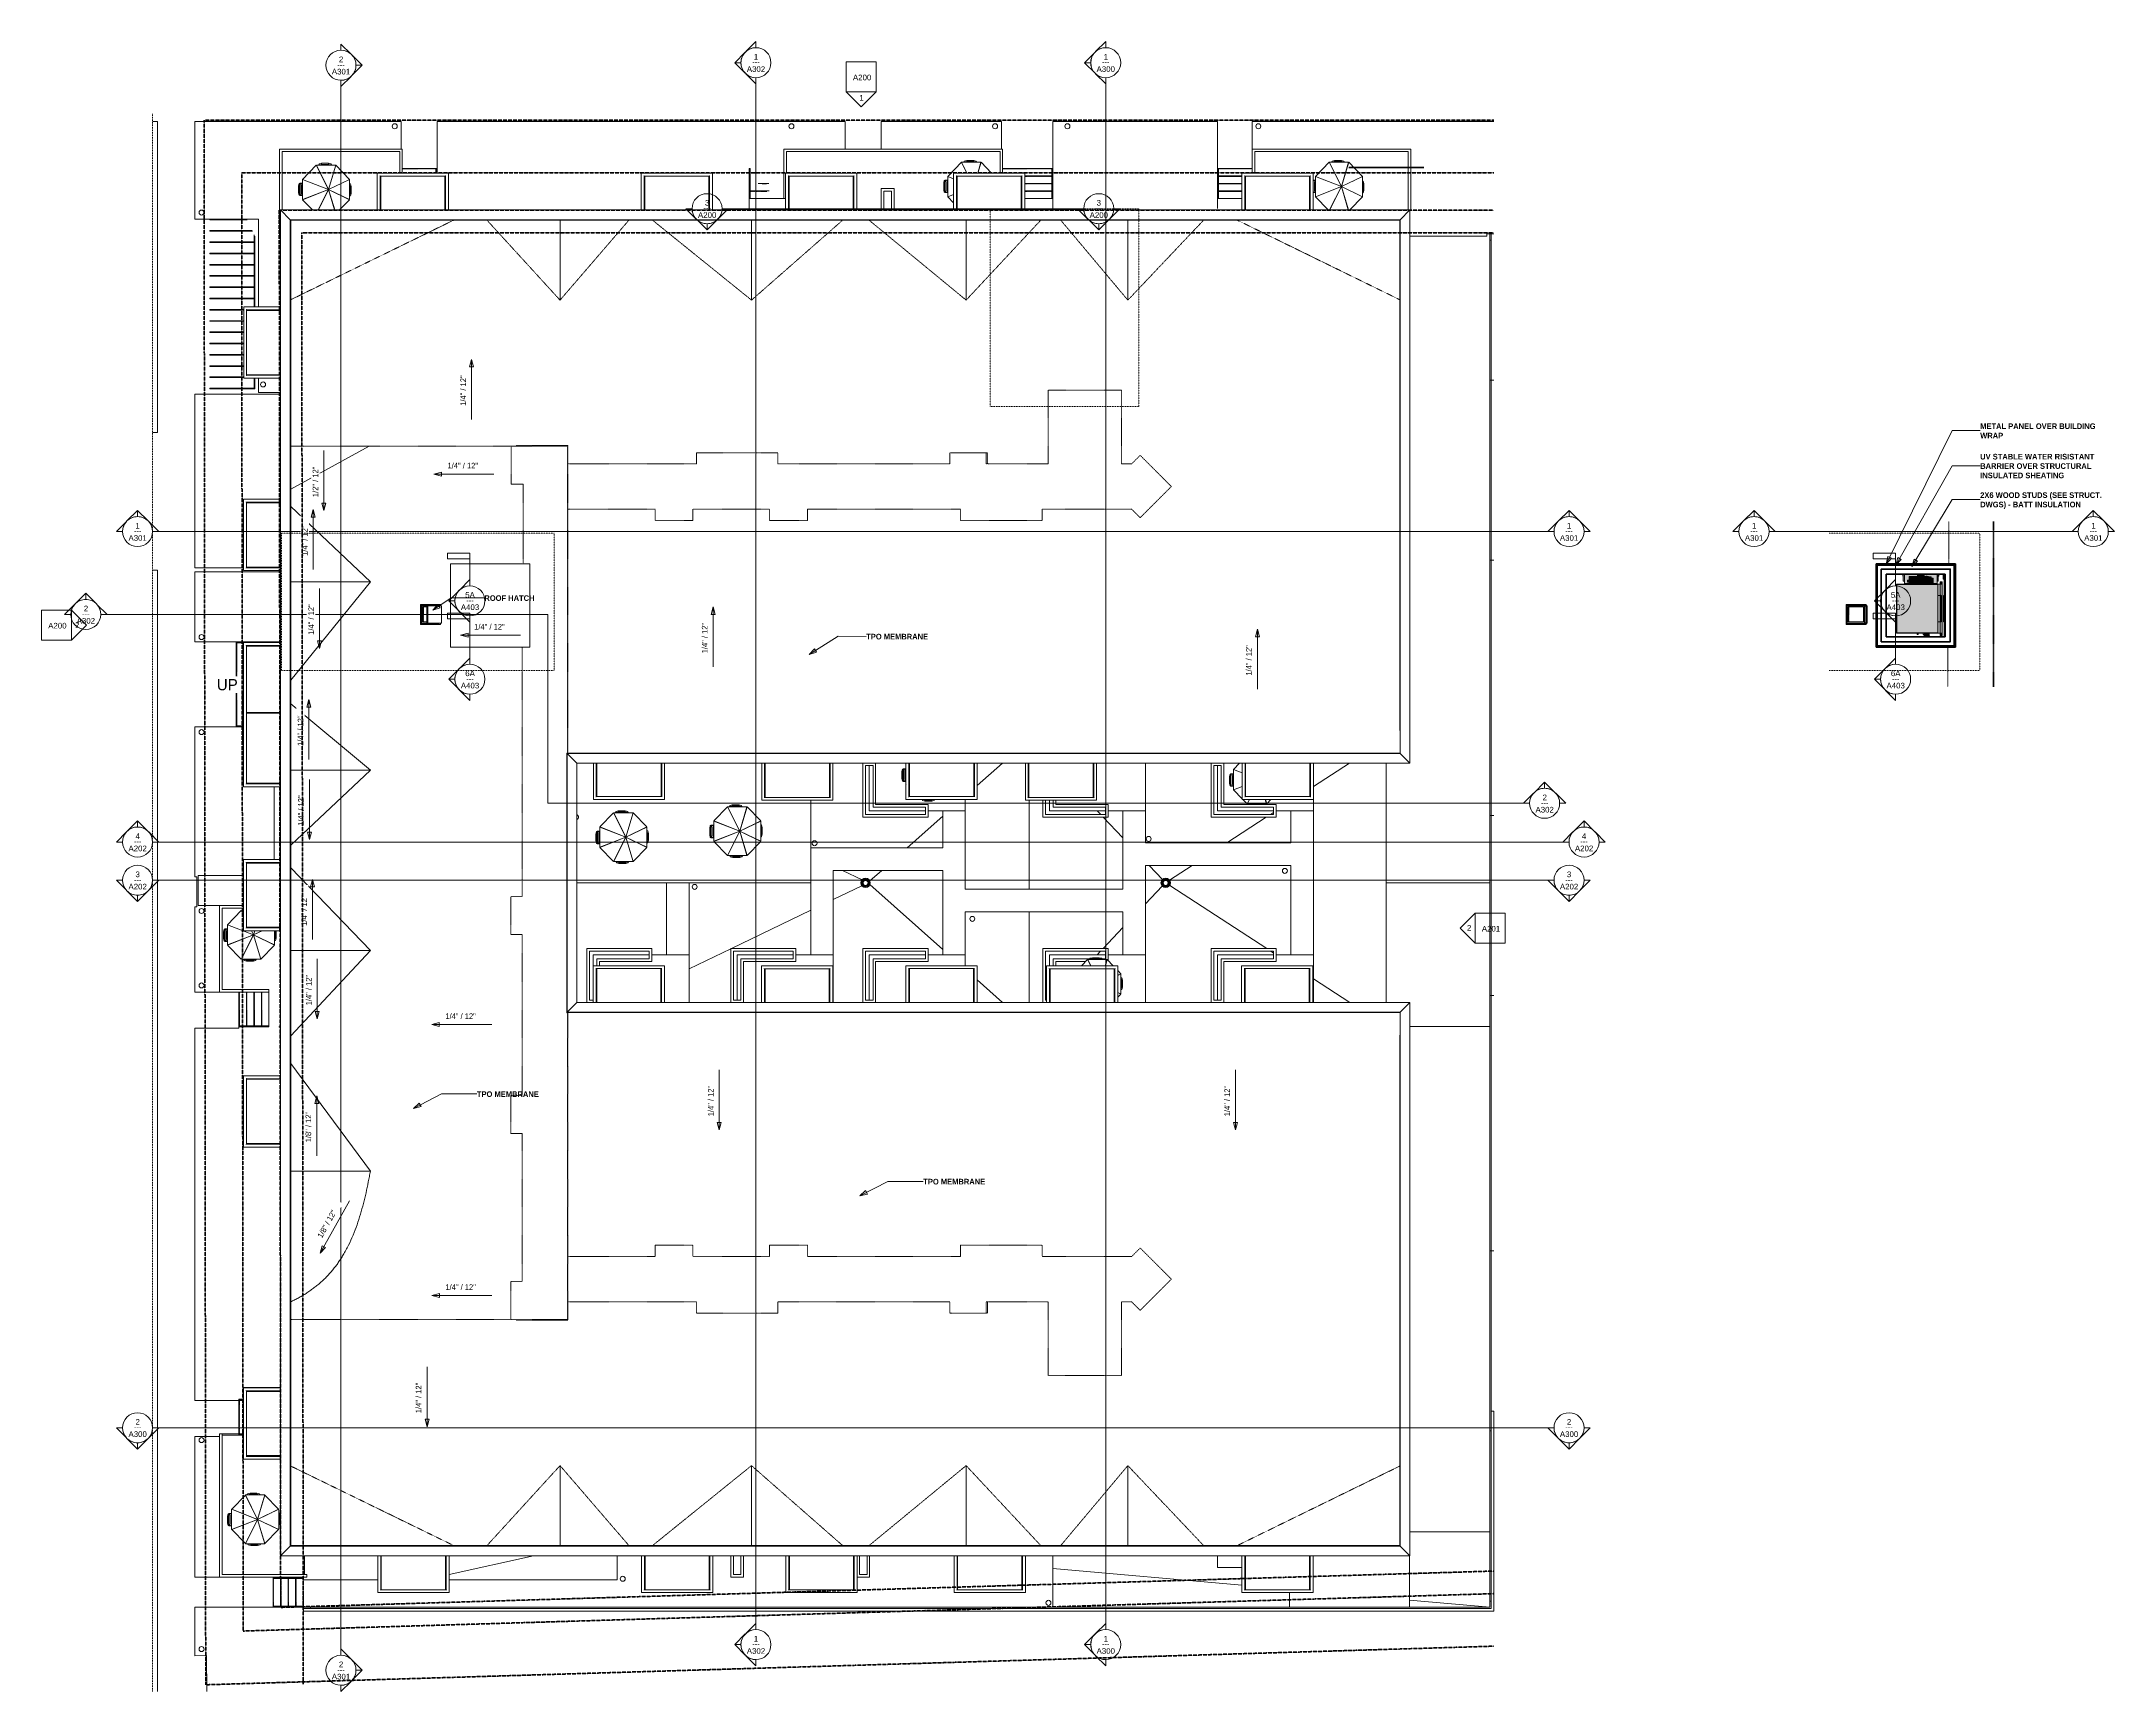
# Model space of a CAD drawing. Header units: inches. Extents: x -4250 to -935, y 9756 to 12395.
import ezdxf

# ---------------------------------------------------------------- set-up
doc = ezdxf.new("R2010")
doc.units = ezdxf.units.IN
doc.header["$MEASUREMENT"] = 0
for name, pattern in [('Aligning Line 1_8_', [0.25, 0.125, -0.125]), ('Dash 1_16_', [0.125, 0.0625, -0.0625]), ('Double Dash 3_8_', [1, 0.375, -0.125, 0.125, -0.125, 0.125, -0.125]), ('Overhead 1_16_', [0.101562, 0.0625, -0.039062])]:
    doc.linetypes.add(name, pattern=pattern)
for name, color, linetype, lineweight in [('0-2', 7, 'Continuous', 9), ('A-AREA', 32, 'Continuous', 70), ('A-FLOR', 192, 'Continuous', 13), ('A-FLOR-4', 192, 'Continuous', 9), ('A-FLOR-5', 7, 'Dash 1_16_', 9), ('A-FLOR-HRAL', 11, 'Continuous', 9), ('A-GENM', 5, 'Continuous', 9), ('A-GENM-1', 55, 'Continuous', 9), ('A-GENM-2', 7, 'Continuous', 9), ('A-GENM-4', 5, 'Continuous', 50), ('A-ROOF', 132, 'Continuous', 13), ('A-ROOF-3', 7, 'Dash 1_16_', 9), ('A-ROOF-4', 132, 'Continuous', 9), ('A-WALL', 113, 'Continuous', 13), ('A-WALL-2', 113, 'Continuous', 9), ('A-WALL-3', 250, 'Continuous', 50), ('C-BLDG-PADS-2', 7, 'Continuous', 9), ('C-PROP-LINE', 91, 'Double Dash 3_8_', 50), ('C-TOPO', 7, 'Continuous', 9), ('E-LITE-EQPM', 33, 'Continuous', 9), ('G-ANNO-DIMS', 111, 'Continuous', 9), ('G-ANNO-SYMB-1', 147, 'Aligning Line 1_8_', 9), ('G-ANNO-SYMB-2', 111, 'Continuous', 9), ('G-ANNO-TEXT', 231, 'Continuous', 9), ('G-IMPT', 8, 'Continuous', 9), ('G-IMPT-1', 55, 'Continuous', 9), ('G-IMPT-2', 1, 'Continuous', 9), ('M-EQPM', 50, 'Continuous', 9), ('Q-SPCQ-1', 37, 'Continuous', 9), ('Q-SPCQ-2', 7, 'Continuous', 9), ('S-BEAM', 12, 'Continuous', 9), ('S-FNDN-2', 32, 'Continuous', 9), ('S-FNDN-4', 7, 'Continuous', 9), ('S-FNDN-5', 32, 'Continuous', 50), ('S-STRS', 31, 'Continuous', 9), ('S-STRS-1', 31, 'Overhead 1_16_', 9), ('S-STRS-ANNO', 31, 'Continuous', 9), ('S-STRS-IDEN', 31, 'Continuous', 9)]:
    doc.layers.add(name, color=color, linetype=linetype, lineweight=lineweight)
doc.styles.add('Arial', font='arial.ttf', dxfattribs={"height": 9})
doc.styles.add('Century Gothic', font='ufonts.com_century-gothic.ttf', dxfattribs={"height": 18})
doc.styles.add('Century Gothic_1', font='ufonts.com_century-gothic.ttf', dxfattribs={"height": 9})
doc.styles.add('Century Gothic_B', font='GOTHICB.TTF', dxfattribs={"height": 9})

# ---------------------------------------------------------------- blocks, each defined once
blk = doc.blocks.new('Parking_Stall_Multiple - BIKE PARKING-1367944-FLOOR PLAN - ROOF')
at = {"layer": 'A-GENM-1'}
h = blk.add_hatch(color=256, dxfattribs=at)
h.paths.add_polyline_path([(72, 0), (0, 0), (0, -17), (1, -17), (1, -1), (72, -1)], flags=0)
h.paths.add_polyline_path([(36.5, -18.5), (17.8, -18.8), (17.8, -19), (72, -19)], flags=0)
h = blk.add_hatch(color=256, dxfattribs=at)
h.paths.add_polyline_path([(72, -18), (17.8, -18), (17.8, -18.8), (36.5, -18.5), (72, -19)], flags=0)
h.paths.add_polyline_path([(36.5, -36.5), (17.8, -36.8), (17.8, -37), (72, -37)], flags=0)
h = blk.add_hatch(color=256, dxfattribs=at)
h.paths.add_polyline_path([(17.8, -36), (17.8, -36.8), (36.5, -36.5), (72, -37), (72, -36), (21, -36)], flags=0)
h.paths.add_polyline_path([(36.5, -54.5), (17.8, -54.8), (17.8, -55), (72, -55), (60.6, -54.8)], flags=0)
h = blk.add_hatch(color=256, dxfattribs=at)
h.paths.add_polyline_path([(72, -54), (17.8, -54), (17.8, -54.8), (36.5, -54.5), (72, -55)], flags=0)
h.paths.add_polyline_path([(36.5, -72.5), (17.8, -72.8), (17.8, -73), (72, -73)], flags=0)
h = blk.add_hatch(color=256, dxfattribs=at)
h.paths.add_polyline_path([(17.8, -72), (17.8, -72.8), (36.5, -72.5), (72, -73), (72, -72), (21, -72)], flags=0)
h.paths.add_polyline_path([(36.5, -90.5), (17.8, -90.8), (17.8, -91), (72, -91)], flags=0)
h = blk.add_hatch(color=256, dxfattribs=at)
h.paths.add_polyline_path([(72, -90), (17.8, -90), (17.8, -90.8), (36.5, -90.5), (72, -91)], flags=0)
h.paths.add_polyline_path([(36.5, -108.5), (17.8, -108.8), (17.8, -109), (72, -109)], flags=0)
h = blk.add_hatch(color=256, dxfattribs=at)
h.paths.add_polyline_path([(72, -126), (17.8, -126), (17.8, -126.8), (36.5, -126.5), (72, -127)], flags=0)
h.paths.add_polyline_path([(1, -145), (72, -145), (36.5, -144.5), (12.5, -144.8)], flags=0)
h.paths.add_polyline_path([(0, -144), (0.1, -144.9), (0, -145), (1, -145), (0.5, -144.5)], flags=0)
h.paths.add_polyline_path([(0.3, -131), (0, -131), (0, -144), (1, -144), (1, -131)], flags=0)
h = blk.add_hatch(color=256, dxfattribs=at)
h.paths.add_polyline_path([(29.3, -108), (17.8, -108), (17.8, -108.8), (36.5, -108.5), (72, -109), (72, -108)], flags=0)
h.paths.add_polyline_path([(36.5, -126.5), (17.8, -126.8), (17.8, -127), (72, -127)], flags=0)
h = blk.add_hatch(color=256, dxfattribs=at)
h.paths.add_polyline_path([(72, -144), (0, -144), (1, -145), (36.5, -144.5), (72, -145)], flags=0)
h.paths.add_polyline_path([(0, -144), (0, -145), (0.1, -144.9)], flags=0)
h.paths.add_polyline_path([(1, -163), (72, -163), (36.5, -162.5), (29.3, -162.6)], flags=0)
h.paths.add_polyline_path([(0, -162), (0, -163), (1, -163), (0.5, -162.5)], flags=0)
h.paths.add_polyline_path([(0, -145), (0, -162), (1, -162), (1, -145), (0.1, -145)], flags=0)
h = blk.add_hatch(color=256, dxfattribs=at)
h.paths.add_polyline_path([(72, -162), (0, -162), (1, -163), (36.5, -162.5), (72, -163)], flags=0)
h.paths.add_polyline_path([(1, -181), (72, -181), (36.5, -180.5), (29.3, -180.6)], flags=0)
h.paths.add_polyline_path([(0, -180), (0.1, -180.9), (0, -181), (1, -181), (0.5, -180.5)], flags=0)
h.paths.add_polyline_path([(1, -163), (0, -163), (0, -180), (1, -180), (1, -164.9)], flags=0)
h = blk.add_hatch(color=256, dxfattribs=at)
h.paths.add_polyline_path([(72, -180), (0, -180), (1, -181), (36.5, -180.5), (72, -181)], flags=0)
h.paths.add_polyline_path([(0, -180), (0, -181), (0.1, -180.9)], flags=0)
h.paths.add_polyline_path([(1, -199), (72, -199), (36.5, -198.5), (29.3, -198.6)], flags=0)
h.paths.add_polyline_path([(0, -198), (0, -199), (1, -199), (0.5, -198.5)], flags=0)
h.paths.add_polyline_path([(1, -181), (0, -181), (0, -198), (1, -198)], flags=0)
h = blk.add_hatch(color=256, dxfattribs=at)
h.paths.add_polyline_path([(0, -198), (1, -199), (36.5, -198.5), (72, -199), (72, -198), (29.3, -198)], flags=0)
h.paths.add_polyline_path([(1, -217), (72, -217), (36.5, -216.5), (29.3, -216.6)], flags=0)
h.paths.add_polyline_path([(0, -216), (0.1, -216.9), (0, -217), (1, -217), (0.4, -216.4)], flags=0)
h.paths.add_polyline_path([(1, -199), (0, -199), (0, -216), (1, -216), (1, -204.3)], flags=0)
h = blk.add_hatch(color=256, dxfattribs=at)
h.paths.add_polyline_path([(29.3, -216), (0, -216), (1, -217), (36.5, -216.5), (72, -217), (72, -216)], flags=0)
h.paths.add_polyline_path([(0, -216), (0, -217), (0.1, -216.9), (0, -216.5)], flags=0)
h.paths.add_polyline_path([(1, -235), (72, -235), (36.5, -234.5), (4.1, -235)], flags=0)
h.paths.add_polyline_path([(0, -234), (0.1, -234.9), (0, -235), (1, -235), (0.5, -234.5)], flags=0)
h.paths.add_polyline_path([(1, -217), (0, -217), (0, -234), (1, -234), (1, -221.4)], flags=0)
h = blk.add_hatch(color=256, dxfattribs=at)
h.paths.add_polyline_path([(13.5, -234), (0, -234), (1, -235), (36.5, -234.5), (72, -235), (72, -234), (24.8, -234)], flags=0)
h.paths.add_polyline_path([(0, -234), (0, -235), (0.1, -234.9), (0, -234.6)], flags=0)
h.paths.add_polyline_path([(0.1, -235), (0, -235), (0, -244.3), (1, -246.3), (1, -235)], flags=0)
h.paths.add_polyline_path([(36.5, -252.5), (4.2, -253), (4.2, -253), (72, -253), (48.6, -252.7)], flags=0)
h = blk.add_hatch(color=256, dxfattribs=at)
h.paths.add_polyline_path([(72, -252), (3.7, -252), (4.2, -253), (36.5, -252.5), (72, -253)], flags=0)
h.paths.add_polyline_path([(72, -270), (12.3, -270), (12.8, -271), (72, -271)], flags=0)
at = {"layer": 'A-GENM-2'}
for p, q in [((72, 0), (0, 0)), ((0, 0), (0, -17)), ((72, -1), (72, 0)), ((1, -17), (1, -1)), ((1, -1), (72, -1)), ((72, -18), (17.8, -18)), ((72, -18), (17.8, -18)), ((17.8, -19), (72, -19)), ((17.8, -19), (72, -19)), ((72, -19), (72, -18)), ((72, -19), (72, -18)), ((72, -36), (17.8, -36)), ((72, -36), (17.8, -36)), ((17.8, -37), (72, -37)), ((17.8, -37), (72, -37)), ((72, -54), (17.8, -54)), ((72, -54), (17.8, -54)), ((17.8, -55), (72, -55)), ((17.8, -55), (72, -55)), ((72, -37), (72, -36)), ((72, -37), (72, -36)), ((72, -55), (72, -54)), ((72, -55), (72, -54)), ((72, -72), (17.8, -72)), ((72, -72), (17.8, -72)), ((17.8, -73), (72, -73)), ((17.8, -73), (72, -73)), ((72, -90), (17.8, -90)), ((72, -90), (17.8, -90)), ((17.8, -91), (72, -91)), ((17.8, -91), (72, -91)), ((72, -73), (72, -72)), ((72, -73), (72, -72)), ((72, -91), (72, -90)), ((72, -91), (72, -90)), ((0, -131), (0, -145)), ((1, -144), (1, -131)), ((72, -108), (17.8, -108)), ((72, -108), (17.8, -108)), ((17.8, -109), (72, -109)), ((17.8, -109), (72, -109)), ((72, -126), (17.8, -126)), ((72, -126), (17.8, -126)), ((17.8, -127), (72, -127)), ((17.8, -127), (72, -127)), ((72, -109), (72, -108)), ((72, -109), (72, -108)), ((72, -127), (72, -126)), ((72, -127), (72, -126)), ((72, -144), (0, -144)), ((0, -144), (0, -163)), ((0, -145), (72, -145)), ((72, -162), (0, -162)), ((0, -162), (0, -181)), ((0, -163), (72, -163)), ((72, -144), (1, -144)), ((1, -162), (1, -145)), ((1, -145), (72, -145)), ((72, -162), (1, -162)), ((1, -180), (1, -163)), ((1, -163), (72, -163)), ((72, -145), (72, -144)), ((72, -145), (72, -144)), ((72, -163), (72, -162)), ((72, -163), (72, -162)), ((72, -180), (0, -180)), ((0, -180), (0, -199)), ((0, -181), (72, -181)), ((72, -198), (0, -198)), ((0, -198), (0, -217)), ((72, -180), (1, -180)), ((1, -198), (1, -181)), ((1, -181), (72, -181)), ((72, -198), (1, -198)), ((72, -181), (72, -180)), ((72, -181), (72, -180)), ((72, -199), (72, -198)), ((72, -199), (72, -198)), ((0, -199), (72, -199)), ((72, -216), (0, -216)), ((0, -216), (0, -235)), ((0, -217), (72, -217)), ((1, -216), (1, -199)), ((1, -199), (72, -199)), ((72, -216), (1, -216)), ((1, -234), (1, -217)), ((1, -217), (72, -217)), ((72, -217), (72, -216)), ((72, -217), (72, -216)), ((72, -234), (0, -234)), ((0, -234), (0, -244.3)), ((0, -235), (72, -235)), ((72, -234), (1, -234)), ((1, -246.3), (1, -235)), ((1, -235), (72, -235)), ((72, -252), (3.7, -252)), ((72, -252), (3.7, -252)), ((4.2, -253), (72, -253)), ((4.2, -253), (72, -253)), ((72, -235), (72, -234)), ((72, -235), (72, -234)), ((72, -253), (72, -252)), ((72, -253), (72, -252)), ((72, -270), (12.3, -270)), ((12.8, -271), (72, -271)), ((72, -271), (72, -270))]:
    blk.add_line(p, q, dxfattribs=at)
blk = doc.blocks.new('Outdoor Table01 - 02ZUTB01_dwg-2525485-FLOOR PLAN - ROOF')
at = {"layer": 'G-IMPT'}
for p, q in [((-37.5, 16.3), (-15.6, 38.9)), ((4, 0), (-15.6, 38.9)), ((-15.4, 39), (4, 0)), ((-15.4, 39), (15.5, 39)), ((-11, 41), (-11.5, 39.4)), ((-7, 40.4), (-11.5, 39.4)), ((-11.4, 39.6), (-11.5, 40)), ((-11.5, 39.5), (-11.5, 40)), ((-11.5, 39.4), (-11.5, 39.5)), ((-11.5, 39.4), (-11.5, 39)), ((-11.4, 39), (-11.5, 39.2)), ((-7, 42), (-11, 41)), ((-7, 39.5), (-9.2, 39)), ((-7, 42), (4, 42)), ((-7, 42), (-7, 40.4)), ((-7, 40.4), (4, 40.4)), ((-7, 40.4), (-7, 39.5)), ((4, 39.5), (-7, 39.5)), ((4, 42), (8, 41)), ((4, 42), (4, 40.4)), ((4, 40.4), (8.5, 39.4)), ((4, 40.4), (4, 39.5)), ((6.2, 39), (4, 39.5)), ((4, 0), (15.5, 39)), ((4, 0), (15.7, 38.9)), ((8.5, 39.4), (8, 41)), ((8.5, 40), (8.4, 39.6)), ((8.5, 39.2), (8.4, 39)), ((8.5, 39.5), (8.5, 40)), ((8.5, 39.5), (8.5, 39.4)), ((8.5, 39.4), (8.5, 39)), ((15.7, 38.9), (37.6, 16.3)), ((-41.2, 10.5), (-40.5, 10.5)), ((-38.5, 10), (-41.2, 10.4)), ((-40.6, 10.2), (-41.2, 7.5)), ((-40.6, 10.2), (-39.5, 10)), ((-40.5, 10.5), (-40.5, 10.3)), ((-39.7, 10.2), (-40, 10.5)), ((-40, 10.5), (-39, 10.5)), ((-38.5, 10), (-39.5, 10)), ((-38.5, 10), (-39, 10.5)), ((-39, 10.5), (-37.6, 10.5)), ((-39, 10.5), (-37.6, 10.5)), ((-38.5, 10), (-39, 6)), ((-39, 6), (-39, -5)), ((-37.6, 6), (-39, 6)), ((-37.6, 10.3), (-38.5, 10)), ((4, 0), (-37.6, 16)), ((-37.6, -16), (-37.6, 16)), ((4, 0), (-37.6, -16)), ((4, 0), (-37.5, 16.3)), ((4, 0), (-37.5, -16.3)), ((-23.3, 10.7), (-23.4, 10.5)), ((4, 0), (-14.8, -37.3)), ((4, 0), (-14.5, -37.3)), ((-11.5, 30.7), (-11.5, 31.2)), ((-7.6, 23.3), (-7.7, 23.2)), ((4, 0), (37.6, 16.3)), ((4, 0), (37.7, 16)), ((4, 0), (15, -37.3)), ((4, 0), (37.7, -16)), ((4, 0), (37.6, -16.3)), ((4, 0), (15.3, -37.3)), ((10.2, 20.6), (10.1, 20.7)), ((20.5, 7.8), (20.5, 8)), ((23.6, 9.5), (24, 9.5)), ((37.7, 16), (37.7, -16)), ((37.7, 9.4), (38, 9.5)), ((37.7, 9.5), (38, 9.5)), ((39, 9), (37.7, 9.4)), ((38.4, 5), (37.7, 8.1)), ((38.4, 5), (37.7, 5)), ((40, 5), (38.4, 5)), ((38.4, 5), (38.4, -6)), ((39, 9), (40, 5)), ((40, 5), (40, -6)), ((-41.2, -6.5), (-40.6, -9.2)), ((-38.5, -9), (-41.2, -9.4)), ((-41.2, -9.5), (-40.5, -9.5)), ((-39.5, -9), (-40.6, -9.2)), ((-40.5, -9.3), (-40.5, -9.5)), ((-40, -9.5), (-39.7, -9.2)), ((-39, -9.5), (-40, -9.5)), ((-39.5, -9), (-38.5, -9)), ((-39, -5), (-38.5, -9)), ((-39, -5), (-37.6, -5)), ((-39, -9.5), (-38.5, -9)), ((-37.6, -9.5), (-39, -9.5)), ((-37.6, -9.5), (-39, -9.5)), ((-37.6, -9.3), (-38.5, -9)), ((-17.2, -37.3), (-37.5, -16.3)), ((-23.4, -10.5), (-23.3, -10.7)), ((-12.5, -32.7), (-12.5, -33.2)), ((-8, -23.8), (-8, -24.1)), ((-7.7, -23.2), (-7.6, -23.3)), ((10.1, -20.7), (10.2, -20.6)), ((37.6, -16.3), (17.3, -37.3)), ((20.5, -8), (20.5, -7.8)), ((25.7, -10.5), (26.1, -10.5)), ((38.4, -6), (37.7, -9.1)), ((38.4, -6), (37.7, -6)), ((39, -10), (37.7, -10.4)), ((38, -10.5), (37.7, -10.4)), ((37.7, -10.5), (38, -10.5)), ((40, -6), (38.4, -6)), ((40, -6), (39, -10))]:
    blk.add_line(p, q, dxfattribs=at)
blk = doc.blocks.new('Outdoor Table01 - 02ZUTB01_dwg-V1-FLOOR PLAN - ROOF')
at = {"layer": 'G-IMPT'}
for p, q in [((-37.5, 16.3), (-15.6, 38.9)), ((-7, 21.7), (-15.6, 38.9)), ((-15.4, 39), (-6.8, 21.7)), ((-15.4, 39), (15.5, 39)), ((-11, 41), (-11.5, 39.4)), ((-7, 40.4), (-11.5, 39.4)), ((-11.4, 39.6), (-11.5, 40)), ((-11.5, 39.5), (-11.5, 40)), ((-11.5, 39.4), (-11.5, 39.5)), ((-11.5, 39.4), (-11.5, 39)), ((-11.4, 39), (-11.5, 39.2)), ((-7, 42), (-11, 41)), ((-7, 39.5), (-9.2, 39)), ((-7, 42), (4, 42)), ((-7, 42), (-7, 40.4)), ((-7, 40.4), (4, 40.4)), ((-7, 40.4), (-7, 39.5)), ((4, 39.5), (-7, 39.5)), ((4, 42), (8, 41)), ((4, 42), (4, 40.4)), ((4, 40.4), (8.5, 39.4)), ((4, 40.4), (4, 39.5)), ((6.2, 39), (4, 39.5)), ((8.5, 39.4), (8, 41)), ((8.5, 40), (8.4, 39.6)), ((8.5, 39.2), (8.4, 39)), ((8.5, 39.5), (8.5, 40)), ((8.5, 39.5), (8.5, 39.4)), ((8.5, 39.4), (8.5, 39)), ((10.4, 21.7), (15.5, 39)), ((10.6, 21.7), (15.7, 38.9)), ((15.7, 38.9), (32.3, 21.7)), ((-44, 6), (-43, 10)), ((-44, -5), (-44, 6)), ((-44, 6), (-42.4, 6)), ((-41.4, 10.5), (-43, 10)), ((-42.4, 6), (-41.4, 10.5)), ((-42.4, -5), (-42.4, 6)), ((-42.4, 6), (-41.5, 6)), ((-41.5, 10.5), (-42, 10.5)), ((-42, 10.5), (-41.6, 10.4)), ((-41.4, 10.5), (-41.5, 10.5)), ((-40.6, 10.2), (-41.5, 6)), ((-41.5, 6), (-41.5, -5)), ((-41.4, 10.5), (-40.5, 10.5)), ((-38.5, 10), (-41.2, 10.5)), ((-40.6, 10.2), (-39.5, 10)), ((-40.5, 10.5), (-40.5, 10.3)), ((-39.7, 10.2), (-40, 10.5)), ((-40, 10.5), (-39, 10.5)), ((-38.5, 10), (-39.5, 10)), ((-38.5, 10), (-39, 10.5)), ((-39, 10.5), (-37.6, 10.5)), ((-39, 10.5), (-37.6, 10.5)), ((-38.5, 10), (-39, 6)), ((-39, 6), (-39, -5)), ((-37.6, 6), (-39, 6)), ((-37.6, 10.3), (-38.5, 10)), ((-28.2, 12.4), (-37.6, 16)), ((-37.6, -16), (-37.6, 16)), ((-28.2, 12.6), (-37.5, 16.3)), ((-11.5, 30.7), (-11.5, 31.2)), ((-7.6, 23.3), (-7.7, 23.2)), ((-44, -5), (-43, -9)), ((-44, -5), (-42.4, -5)), ((-43, -9), (-41.4, -9.5)), ((-42.4, -5), (-41.4, -9.5)), ((-42.4, -5), (-41.5, -5)), ((-41.6, -9.4), (-42, -9.5)), ((-41.5, -9.5), (-42, -9.5)), ((-41.5, -5), (-40.6, -9.2)), ((-41.4, -9.5), (-41.5, -9.5)), ((-41.4, -9.5), (-40.5, -9.5)), ((-38.5, -9), (-41.2, -9.5)), ((-39.5, -9), (-40.6, -9.2)), ((-40.5, -9.3), (-40.5, -9.5)), ((-40, -9.5), (-39.7, -9.2)), ((-39, -9.5), (-40, -9.5)), ((-39.5, -9), (-38.5, -9)), ((-39, -5), (-38.5, -9)), ((-39, -5), (-37.6, -5)), ((-39, -9.5), (-38.5, -9)), ((-37.6, -9.5), (-39, -9.5)), ((-37.6, -9.5), (-39, -9.5)), ((-37.6, -9.3), (-38.5, -9)), ((-28.2, -12.4), (-37.6, -16)), ((-28.2, -12.6), (-37.5, -16.3)), ((-28.2, -25.8), (-37.5, -16.3))]:
    blk.add_line(p, q, dxfattribs=at)
blk = doc.blocks.new('Outdoor Table01 - 02ZUTB01_dwg-V3-FLOOR PLAN - ROOF')
at = {"layer": 'G-IMPT'}
for p, q in [((-37.5, 16.3), (-15.6, 38.9)), ((4, 0), (-15.6, 38.9)), ((-15.4, 39), (4, 0)), ((-15.4, 39), (15.5, 39)), ((-11, 41), (-11.5, 39.4)), ((-7, 40.4), (-11.5, 39.4)), ((-11.4, 39.6), (-11.5, 40)), ((-11.5, 39.5), (-11.5, 40)), ((-11.5, 39.4), (-11.5, 39.5)), ((-11.5, 39.4), (-11.5, 39)), ((-11.4, 39), (-11.5, 39.2)), ((-7, 42), (-11, 41)), ((-7, 39.5), (-9.2, 39)), ((-7, 42), (4, 42)), ((-7, 42), (-7, 40.4)), ((-7, 40.4), (4, 40.4)), ((-7, 40.4), (-7, 39.5)), ((4, 39.5), (-7, 39.5)), ((4, 42), (8, 41)), ((4, 42), (4, 40.4)), ((4, 40.4), (8.5, 39.4)), ((4, 40.4), (4, 39.5)), ((6.2, 39), (4, 39.5)), ((4, 0), (15.5, 39)), ((4, 0), (15.7, 38.9)), ((8.5, 39.4), (8, 41)), ((8.5, 40), (8.4, 39.6)), ((8.5, 39.2), (8.4, 39)), ((8.5, 39.5), (8.5, 40)), ((8.5, 39.5), (8.5, 39.4)), ((8.5, 39.4), (8.5, 39)), ((15.7, 38.9), (37.6, 16.3)), ((-44, 6), (-43, 10)), ((-44, -5), (-44, 6)), ((-44, 6), (-42.4, 6)), ((-41.4, 10.5), (-43, 10)), ((-42.4, 6), (-41.4, 10.5)), ((-42.4, -5), (-42.4, 6)), ((-42.4, 6), (-41.5, 6)), ((-41.5, 10.5), (-42, 10.5)), ((-42, 10.5), (-41.6, 10.4)), ((-41.4, 10.5), (-41.5, 10.5)), ((-40.6, 10.2), (-41.5, 6)), ((-41.5, 6), (-41.5, -5)), ((-41.4, 10.5), (-40.5, 10.5)), ((-38.5, 10), (-41.2, 10.5)), ((-40.6, 10.2), (-39.5, 10)), ((-40.5, 10.5), (-40.5, 10.3)), ((-39.7, 10.2), (-40, 10.5)), ((-40, 10.5), (-39, 10.5)), ((-38.5, 10), (-39.5, 10)), ((-38.5, 10), (-39, 10.5)), ((-39, 10.5), (-37.6, 10.5)), ((-39, 10.5), (-37.6, 10.5)), ((-38.5, 10), (-39, 6)), ((-39, 6), (-39, -5)), ((-37.6, 6), (-39, 6)), ((-37.6, 10.3), (-38.5, 10)), ((4, 0), (-37.6, 16)), ((-37.6, -16), (-37.6, 16)), ((4, 0), (-37.6, -16)), ((4, 0), (-37.5, 16.3)), ((4, 0), (-37.5, -16.3)), ((-23.3, 10.7), (-23.4, 10.5)), ((4, 0), (-12.5, -32.6)), ((4, 0), (-12.2, -32.6)), ((-11.5, 30.7), (-11.5, 31.2)), ((-7.6, 23.3), (-7.7, 23.2)), ((4, 0), (37.6, 16.3)), ((4, 0), (37.7, 16)), ((4, 0), (13.6, -32.6)), ((4, 0), (37.7, -16)), ((4, 0), (37.6, -16.3)), ((4, 0), (13.9, -32.6)), ((10.2, 20.6), (10.1, 20.7)), ((20.5, 7.8), (20.5, 8)), ((23.6, 9.5), (24, 9.5)), ((37.7, 16), (37.7, -16)), ((37.7, 9.4), (38, 9.5)), ((37.7, 9.5), (38, 9.5)), ((39, 9), (37.7, 9.4)), ((38.4, 5), (37.7, 8.1)), ((38.4, 5), (37.7, 5)), ((40, 5), (38.4, 5)), ((38.4, 5), (38.4, -6)), ((39, 9), (40, 5)), ((40, 5), (40, -6)), ((-44, -5), (-43, -9)), ((-44, -5), (-42.4, -5)), ((-43, -9), (-41.4, -9.5)), ((-42.4, -5), (-41.4, -9.5)), ((-42.4, -5), (-41.5, -5)), ((-41.6, -9.4), (-42, -9.5)), ((-41.5, -9.5), (-42, -9.5)), ((-41.5, -5), (-40.6, -9.2)), ((-41.4, -9.5), (-41.5, -9.5)), ((-41.4, -9.5), (-40.5, -9.5)), ((-38.5, -9), (-41.2, -9.5)), ((-39.5, -9), (-40.6, -9.2)), ((-40.5, -9.3), (-40.5, -9.5)), ((-40, -9.5), (-39.7, -9.2)), ((-39, -9.5), (-40, -9.5)), ((-39.5, -9), (-38.5, -9)), ((-39, -5), (-38.5, -9)), ((-39, -5), (-37.6, -5)), ((-39, -9.5), (-38.5, -9)), ((-37.6, -9.5), (-39, -9.5)), ((-37.6, -9.5), (-39, -9.5)), ((-37.6, -9.3), (-38.5, -9)), ((-21.7, -32.6), (-37.5, -16.3)), ((-23.4, -10.5), (-23.3, -10.7)), ((-8, -23.8), (-8, -24.1)), ((-7.7, -23.2), (-7.6, -23.3)), ((10.1, -20.7), (10.2, -20.6)), ((20.5, -8), (20.5, -7.8)), ((37.6, -16.3), (21.8, -32.6)), ((25.7, -10.5), (26.1, -10.5)), ((38.4, -6), (37.7, -9.1)), ((38.4, -6), (37.7, -6)), ((39, -10), (37.7, -10.4)), ((38, -10.5), (37.7, -10.4)), ((37.7, -10.5), (38, -10.5)), ((40, -6), (38.4, -6)), ((40, -6), (39, -10))]:
    blk.add_line(p, q, dxfattribs=at)
blk = doc.blocks.new('Outdoor Table01 - 02ZUTB01_dwg-V5-FLOOR PLAN - ROOF')
at = {"layer": 'G-IMPT'}
for p, q in [((-37.5, 16.3), (-15.6, 38.9)), ((4, 0), (-15.6, 38.9)), ((-15.4, 39), (4, 0)), ((-15.4, 39), (15.5, 39)), ((-11, 41), (-11.5, 39.4)), ((-7, 40.4), (-11.5, 39.4)), ((-11.4, 39.6), (-11.5, 40)), ((-11.5, 39.5), (-11.5, 40)), ((-11.5, 39.4), (-11.5, 39.5)), ((-11.5, 39.4), (-11.5, 39)), ((-11.4, 39), (-11.5, 39.2)), ((-7, 42), (-11, 41)), ((-7, 39.5), (-9.2, 39)), ((-7, 42), (4, 42)), ((-7, 42), (-7, 40.4)), ((-7, 40.4), (4, 40.4)), ((-7, 40.4), (-7, 39.5)), ((4, 39.5), (-7, 39.5)), ((4, 42), (8, 41)), ((4, 42), (4, 40.4)), ((4, 40.4), (8.5, 39.4)), ((4, 40.4), (4, 39.5)), ((6.2, 39), (4, 39.5)), ((4, 0), (15.5, 39)), ((4, 0), (15.7, 38.9)), ((8.5, 39.4), (8, 41)), ((8.5, 40), (8.4, 39.6)), ((8.5, 39.2), (8.4, 39)), ((8.5, 39.5), (8.5, 40)), ((8.5, 39.5), (8.5, 39.4)), ((8.5, 39.4), (8.5, 39)), ((15.7, 38.9), (37.6, 16.3)), ((-44, 6), (-43, 10)), ((-44, -5), (-44, 6)), ((-44, 6), (-42.4, 6)), ((-41.4, 10.5), (-43, 10)), ((-42.4, 6), (-41.4, 10.5)), ((-42.4, -5), (-42.4, 6)), ((-42.4, 6), (-41.5, 6)), ((-41.5, 10.5), (-42, 10.5)), ((-42, 10.5), (-41.6, 10.4)), ((-41.4, 10.5), (-41.5, 10.5)), ((-40.6, 10.2), (-41.5, 6)), ((-41.5, 6), (-41.5, -5)), ((-41.4, 10.5), (-40.5, 10.5)), ((-38.5, 10), (-41.2, 10.5)), ((-40.6, 10.2), (-39.5, 10)), ((-40.5, 10.5), (-40.5, 10.3)), ((-39.7, 10.2), (-40, 10.5)), ((-40, 10.5), (-39, 10.5)), ((-38.5, 10), (-39.5, 10)), ((-38.5, 10), (-39, 10.5)), ((-39, 10.5), (-37.6, 10.5)), ((-39, 10.5), (-37.6, 10.5)), ((-38.5, 10), (-39, 6)), ((-39, 6), (-39, -5)), ((-37.6, 6), (-39, 6)), ((-37.6, 10.3), (-38.5, 10)), ((4, 0), (-37.6, 16)), ((-37.6, -16), (-37.6, 16)), ((4, 0), (-37.6, -16)), ((4, 0), (-37.5, 16.3)), ((4, 0), (-37.5, -16.3)), ((-23.3, 10.7), (-23.4, 10.5)), ((4, 0), (-15.6, -38.9)), ((4, 0), (-15.4, -39)), ((-11.5, 30.7), (-11.5, 31.2)), ((-7.6, 23.3), (-7.7, 23.2)), ((4, 0), (37.6, 16.3)), ((4, 0), (37.7, 16)), ((4, 0), (15.5, -39)), ((4, 0), (37.7, -16)), ((4, 0), (37.6, -16.3)), ((4, 0), (15.7, -38.9)), ((10.2, 20.6), (10.1, 20.7)), ((20.5, 7.8), (20.5, 8)), ((23.6, 9.5), (24, 9.5)), ((37.7, 16), (37.7, -16)), ((37.7, 9.4), (38, 9.5)), ((37.7, 9.5), (38, 9.5)), ((39, 9), (37.7, 9.4)), ((38.4, 5), (37.7, 8.1)), ((38.4, 5), (37.7, 5)), ((40, 5), (38.4, 5)), ((38.4, 5), (38.4, -6)), ((39, 9), (40, 5)), ((40, 5), (40, -6)), ((-44, -5), (-43, -9)), ((-44, -5), (-42.4, -5)), ((-43, -9), (-41.4, -9.5)), ((-42.4, -5), (-41.4, -9.5)), ((-42.4, -5), (-41.5, -5)), ((-41.6, -9.4), (-42, -9.5)), ((-41.5, -9.5), (-42, -9.5)), ((-41.5, -5), (-40.6, -9.2)), ((-41.4, -9.5), (-41.5, -9.5)), ((-41.4, -9.5), (-40.5, -9.5)), ((-38.5, -9), (-41.2, -9.5)), ((-39.5, -9), (-40.6, -9.2)), ((-40.5, -9.3), (-40.5, -9.5)), ((-40, -9.5), (-39.7, -9.2)), ((-39, -9.5), (-40, -9.5)), ((-39.5, -9), (-38.5, -9)), ((-39, -5), (-38.5, -9)), ((-39, -5), (-37.6, -5)), ((-39, -9.5), (-38.5, -9)), ((-37.6, -9.5), (-39, -9.5)), ((-37.6, -9.5), (-39, -9.5)), ((-37.6, -9.3), (-38.5, -9)), ((-15.6, -38.9), (-37.5, -16.3)), ((-23.4, -10.5), (-23.3, -10.7)), ((-12.5, -32.7), (-12.5, -33.2)), ((-8, -23.8), (-8, -24.1)), ((-7.7, -23.2), (-7.6, -23.3)), ((10.1, -20.7), (10.2, -20.6)), ((37.6, -16.3), (15.7, -38.9)), ((20.5, -8), (20.5, -7.8)), ((25.7, -10.5), (26.1, -10.5)), ((38.4, -6), (37.7, -9.1)), ((38.4, -6), (37.7, -6)), ((39, -10), (37.7, -10.4)), ((38, -10.5), (37.7, -10.4)), ((37.7, -10.5), (38, -10.5)), ((40, -6), (38.4, -6)), ((40, -6), (39, -10)), ((15.5, -39), (-15.4, -39)), ((-12.4, -39), (-12.5, -39.2)), ((-12.5, -39.4), (-12.5, -39)), ((-12.5, -39.4), (-12.5, -39.5)), ((-12, -41), (-12.5, -39.4)), ((-8, -40.4), (-12.5, -39.4)), ((-12.5, -39.5), (-12.5, -40)), ((-12.5, -40), (-12.4, -39.6)), ((-8, -42), (-12, -41)), ((-10.2, -39), (-8, -39.5)), ((-8, -39.5), (3, -39.5)), ((-8, -40.4), (-8, -39.5)), ((3, -40.4), (-8, -40.4)), ((-8, -42), (-8, -40.4)), ((3, -42), (-8, -42)), ((3, -39.5), (5.2, -39)), ((3, -40.4), (7.5, -39.4)), ((3, -40.4), (3, -39.5)), ((3, -42), (3, -40.4)), ((7, -41), (3, -42)), ((7, -41), (7.5, -39.4)), ((7.4, -39), (7.5, -39.2)), ((7.4, -39.6), (7.5, -40)), ((7.5, -39.4), (7.5, -39)), ((7.5, -39.4), (7.5, -39.5)), ((7.5, -39.5), (7.5, -40))]:
    blk.add_line(p, q, dxfattribs=at)
blk = doc.blocks.new('Outdoor Table01 - 02ZUTB01_dwg-V7-FLOOR PLAN - ROOF')
at = {"layer": 'G-IMPT'}
for p, q in [((-11.4, 39.7), (-11.5, 40)), ((-11.5, 39.7), (-11.5, 40)), ((-11, 41), (-11.4, 39.7)), ((-7, 42), (-11, 41)), ((-7, 40.4), (-10.2, 39.7)), ((-7, 42), (4, 42)), ((-7, 42), (-7, 40.4)), ((-7, 40.4), (4, 40.4)), ((-7, 40.4), (-7, 39.7)), ((4, 42), (8, 41)), ((4, 42), (4, 40.4)), ((4, 40.4), (7.2, 39.7)), ((4, 40.4), (4, 39.7)), ((8.4, 39.7), (8, 41)), ((8.5, 40), (8.4, 39.7)), ((8.5, 39.7), (8.5, 40)), ((-44, 6), (-43, 10)), ((-44, -5), (-44, 6)), ((-44, 6), (-42.4, 6)), ((-41.4, 10.5), (-43, 10)), ((-42.4, 6), (-41.4, 10.5)), ((-42.4, -5), (-42.4, 6)), ((-42.4, 6), (-41.5, 6)), ((-41.5, 10.5), (-42, 10.5)), ((-42, 10.5), (-41.6, 10.4)), ((-41.4, 10.5), (-41.5, 10.5)), ((-40.6, 10.2), (-41.5, 6)), ((-41.5, 6), (-41.5, -5)), ((-41.4, 10.5), (-40.5, 10.5)), ((-38.5, 10), (-41.2, 10.5)), ((-40.6, 10.2), (-39.5, 10)), ((-40.5, 10.5), (-40.5, 10.3)), ((-39.7, 10.2), (-40, 10.5)), ((-40, 10.5), (-39, 10.5)), ((-38.5, 10), (-39.5, 10)), ((-38.5, 10), (-39, 10.5)), ((-39, 10.5), (-37.6, 10.5)), ((-39, 10.5), (-37.6, 10.5)), ((-38.5, 10), (-39, 6)), ((-39, 6), (-39, -5)), ((-37.6, 6), (-39, 6)), ((-37.6, 10.3), (-38.5, 10)), ((-37.2, 15.9), (-37.6, 16)), ((-37.6, -16), (-37.6, 16)), ((-37.5, 16.3), (-37.2, 16.5)), ((-37.2, 16.2), (-37.5, 16.3)), ((-44, -5), (-43, -9)), ((-44, -5), (-42.4, -5)), ((-43, -9), (-41.4, -9.5)), ((-42.4, -5), (-41.4, -9.5)), ((-42.4, -5), (-41.5, -5)), ((-41.6, -9.4), (-42, -9.5)), ((-41.5, -9.5), (-42, -9.5)), ((-41.5, -5), (-40.6, -9.2)), ((-41.4, -9.5), (-41.5, -9.5)), ((-41.4, -9.5), (-40.5, -9.5)), ((-38.5, -9), (-41.2, -9.5)), ((-39.5, -9), (-40.6, -9.2)), ((-40.5, -9.3), (-40.5, -9.5)), ((-40, -9.5), (-39.7, -9.2)), ((-39, -9.5), (-40, -9.5)), ((-39.5, -9), (-38.5, -9)), ((-39, -5), (-38.5, -9)), ((-39, -5), (-37.6, -5)), ((-39, -9.5), (-38.5, -9)), ((-37.6, -9.5), (-39, -9.5)), ((-37.6, -9.5), (-39, -9.5)), ((-37.6, -9.3), (-38.5, -9)), ((-37.2, -15.9), (-37.6, -16)), ((-37.2, -16.2), (-37.5, -16.3)), ((-37.2, -16.5), (-37.5, -16.3))]:
    blk.add_line(p, q, dxfattribs=at)
blk = doc.blocks.new('Outdoor Table01 - 02ZUTB01_dwg-V9-FLOOR PLAN - ROOF')
at = {"layer": 'G-IMPT'}
for p, q in [((32.7, 21.3), (37.6, 16.3)), ((32.7, 13.9), (37.6, 16.3)), ((32.7, 13.6), (37.7, 16)), ((37.7, 16), (37.7, -16)), ((37.7, 9.4), (38, 9.5)), ((37.7, 9.5), (38, 9.5)), ((39, 9), (37.7, 9.4)), ((38.4, 5), (37.7, 8.1)), ((38.4, 5), (37.7, 5)), ((40, 5), (38.4, 5)), ((38.4, 5), (38.4, -6)), ((39, 9), (40, 5)), ((40, 5), (40, -6)), ((-15.6, -38.9), (-25.3, -28.8)), ((-10.6, -28.8), (-15.6, -38.9)), ((-10.3, -28.8), (-15.4, -39)), ((-12.5, -32.7), (-12.5, -33.2)), ((12.5, -28.8), (15.5, -39)), ((12.7, -28.8), (15.7, -38.9)), ((25.4, -28.8), (15.7, -38.9)), ((32.7, -13.6), (37.7, -16)), ((32.7, -13.9), (37.6, -16.3)), ((37.6, -16.3), (32.7, -21.3)), ((38.4, -6), (37.7, -9.1)), ((38.4, -6), (37.7, -6)), ((39, -10), (37.7, -10.4)), ((38, -10.5), (37.7, -10.4)), ((37.7, -10.5), (38, -10.5)), ((40, -6), (38.4, -6)), ((40, -6), (39, -10)), ((15.5, -39), (-15.4, -39)), ((-12, -41), (-12.2, -40.4)), ((-8, -42), (-12, -41)), ((-8, -42), (-8, -40.4)), ((3, -42), (-8, -42)), ((3, -42), (3, -40.4)), ((7, -41), (3, -42)), ((7, -41), (7.2, -40.4))]:
    blk.add_line(p, q, dxfattribs=at)
blk = doc.blocks.new('Outdoor Table01 - 02ZUTB01_dwg-V11-FLOOR PLAN - ROOF')
at = {"layer": 'G-IMPT'}
for p, q in [((-22.4, 31.8), (-15.6, 38.9)), ((-12.1, 31.8), (-15.6, 38.9)), ((-15.4, 39), (-11.8, 31.8)), ((-15.4, 39), (15.5, 39)), ((-11.5, 39.4), (-11.5, 39.5)), ((-11.4, 39.5), (-11.5, 39.4)), ((-10.7, 39.5), (-11.5, 39.4)), ((-11.5, 39.4), (-11.5, 39)), ((-11.4, 39), (-11.5, 39.2)), ((-7, 39.5), (-9.2, 39)), ((4, 39.5), (-7, 39.5)), ((6.2, 39), (4, 39.5)), ((7.7, 39.5), (8.5, 39.4)), ((8.5, 39.4), (8.4, 39.5)), ((8.5, 39.2), (8.4, 39)), ((8.5, 39.5), (8.5, 39.4)), ((8.5, 39.4), (8.5, 39)), ((13.4, 31.8), (15.5, 39)), ((13.6, 31.8), (15.7, 38.9)), ((15.7, 38.9), (22.5, 31.8)), ((-44, 6), (-43, 10)), ((-44, -5), (-44, 6)), ((-44, 6), (-42.4, 6)), ((-41.4, 10.5), (-43, 10)), ((-42.4, 6), (-41.4, 10.5)), ((-42.4, -5), (-42.4, 6)), ((-42.4, 6), (-41.5, 6)), ((-41.5, 10.5), (-42, 10.5)), ((-42, 10.5), (-41.6, 10.4)), ((-41.4, 10.5), (-41.5, 10.5)), ((-40.6, 10.2), (-41.5, 6)), ((-41.5, 6), (-41.5, -5)), ((-41.4, 10.5), (-40.5, 10.5)), ((-38.5, 10), (-41.2, 10.5)), ((-40.6, 10.2), (-39.5, 10)), ((-40.5, 10.5), (-40.5, 10.3)), ((-39.7, 10.2), (-40, 10.5)), ((-40, 10.5), (-39, 10.5)), ((-38.5, 10), (-39.5, 10)), ((-38.5, 10), (-39, 10.5)), ((-39, 10.5), (-37.6, 10.5)), ((-39, 10.5), (-37.6, 10.5)), ((-38.5, 10), (-39, 6)), ((-39, 6), (-39, -5)), ((-37.6, 6), (-39, 6)), ((-37.6, 10.3), (-38.5, 10)), ((-23.8, 10.7), (-37.6, 16)), ((-37.6, -16), (-37.6, 16)), ((-37.5, 16.3), (-23.8, 30.4)), ((-23.8, 10.9), (-37.5, 16.3)), ((-44, -5), (-43, -9)), ((-44, -5), (-42.4, -5)), ((-43, -9), (-41.4, -9.5)), ((-42.4, -5), (-41.4, -9.5)), ((-42.4, -5), (-41.5, -5)), ((-41.6, -9.4), (-42, -9.5)), ((-41.5, -9.5), (-42, -9.5)), ((-41.5, -5), (-40.6, -9.2)), ((-41.4, -9.5), (-41.5, -9.5)), ((-41.4, -9.5), (-40.5, -9.5)), ((-38.5, -9), (-41.2, -9.5)), ((-39.5, -9), (-40.6, -9.2)), ((-40.5, -9.3), (-40.5, -9.5)), ((-40, -9.5), (-39.7, -9.2)), ((-39, -9.5), (-40, -9.5)), ((-39.5, -9), (-38.5, -9)), ((-39, -5), (-38.5, -9)), ((-39, -5), (-37.6, -5)), ((-39, -9.5), (-38.5, -9)), ((-37.6, -9.5), (-39, -9.5)), ((-37.6, -9.5), (-39, -9.5)), ((-37.6, -9.3), (-38.5, -9)), ((-23.8, -10.7), (-37.6, -16)), ((-23.8, -10.9), (-37.5, -16.3)), ((-27.6, -26.4), (-37.5, -16.3))]:
    blk.add_line(p, q, dxfattribs=at)
blk = doc.blocks.new('Outdoor Table01 - 02ZUTB01_dwg-V13-FLOOR PLAN - ROOF')
at = {"layer": 'G-IMPT'}
for p, q in [((-37.5, 16.3), (-15.6, 38.9)), ((4, 0), (-15.6, 38.9)), ((-15.4, 39), (4, 0)), ((-15.4, 39), (15.5, 39)), ((-11, 41), (-11.5, 39.4)), ((-7, 40.4), (-11.5, 39.4)), ((-11.4, 39.6), (-11.5, 40)), ((-11.5, 39.5), (-11.5, 40)), ((-11.5, 39.4), (-11.5, 39.5)), ((-11.5, 39.4), (-11.5, 39)), ((-11.4, 39), (-11.5, 39.2)), ((-7, 42), (-11, 41)), ((-7, 39.5), (-9.2, 39)), ((-7, 42), (4, 42)), ((-7, 42), (-7, 40.4)), ((-7, 40.4), (4, 40.4)), ((-7, 40.4), (-7, 39.5)), ((4, 39.5), (-7, 39.5)), ((4, 42), (8, 41)), ((4, 42), (4, 40.4)), ((4, 40.4), (8.5, 39.4)), ((4, 40.4), (4, 39.5)), ((6.2, 39), (4, 39.5)), ((4, 0), (15.5, 39)), ((4, 0), (15.7, 38.9)), ((8.5, 39.4), (8, 41)), ((8.5, 40), (8.4, 39.6)), ((8.5, 39.2), (8.4, 39)), ((8.5, 39.5), (8.5, 40)), ((8.5, 39.5), (8.5, 39.4)), ((8.5, 39.4), (8.5, 39)), ((15.7, 38.9), (37.6, 16.3)), ((-44, 6), (-43, 10)), ((-44, -5), (-44, 6)), ((-44, 6), (-42.4, 6)), ((-41.4, 10.5), (-43, 10)), ((-42.4, 6), (-41.4, 10.5)), ((-42.4, -5), (-42.4, 6)), ((-42.4, 6), (-41.5, 6)), ((-41.5, 10.5), (-42, 10.5)), ((-42, 10.5), (-41.6, 10.4)), ((-41.4, 10.5), (-41.5, 10.5)), ((-40.6, 10.2), (-41.5, 6)), ((-41.5, 6), (-41.5, -5)), ((-41.4, 10.5), (-40.5, 10.5)), ((-38.5, 10), (-41.2, 10.5)), ((-40.6, 10.2), (-39.5, 10)), ((-40.5, 10.5), (-40.5, 10.3)), ((-39.7, 10.2), (-40, 10.5)), ((-40, 10.5), (-39, 10.5)), ((-38.5, 10), (-39.5, 10)), ((-38.5, 10), (-39, 10.5)), ((-39, 10.5), (-37.6, 10.5)), ((-39, 10.5), (-37.6, 10.5)), ((-38.5, 10), (-39, 6)), ((-39, 6), (-39, -5)), ((-37.6, 6), (-39, 6)), ((-37.6, 10.3), (-38.5, 10)), ((4, 0), (-37.6, 16)), ((-37.6, -16), (-37.6, 16)), ((4, 0), (-37.6, -16)), ((4, 0), (-37.5, 16.3)), ((4, 0), (-37.5, -16.3)), ((-23.3, 10.7), (-23.4, 10.5)), ((-11.5, 30.7), (-11.5, 31.2)), ((-7.6, 23.3), (-7.7, 23.2)), ((4, 0), (0.7, -6.6)), ((4, 0), (0.7, -6.6)), ((4, 0), (37.6, 16.3)), ((4, 0), (37.7, 16)), ((4, 0), (5.9, -6.6)), ((4, 0), (17.9, -6.6)), ((4, 0), (17.6, -6.6)), ((4, 0), (6, -6.6)), ((10.2, 20.6), (10.1, 20.7)), ((20.5, 7.8), (20.5, 8)), ((23.6, 9.5), (24, 9.5)), ((37.7, 16), (37.7, -6.6)), ((37.7, 9.4), (38, 9.5)), ((37.7, 9.5), (38, 9.5)), ((39, 9), (37.7, 9.4)), ((38.4, 5), (37.7, 8.1)), ((38.4, 5), (37.7, 5)), ((40, 5), (38.4, 5)), ((38.4, 5), (38.4, -6)), ((39, 9), (40, 5)), ((40, 5), (40, -6)), ((-44, -5), (-43, -9)), ((-44, -5), (-42.4, -5)), ((-43, -9), (-41.4, -9.5)), ((-42.4, -5), (-41.4, -9.5)), ((-42.4, -5), (-41.5, -5)), ((-41.6, -9.4), (-42, -9.5)), ((-41.5, -9.5), (-42, -9.5)), ((-41.5, -5), (-40.6, -9.2)), ((-41.4, -9.5), (-41.5, -9.5)), ((-41.4, -9.5), (-40.5, -9.5)), ((-38.5, -9), (-41.2, -9.5)), ((-39.5, -9), (-40.6, -9.2)), ((-40.5, -9.3), (-40.5, -9.5)), ((-40, -9.5), (-39.7, -9.2)), ((-39, -9.5), (-40, -9.5)), ((-39.5, -9), (-38.5, -9)), ((-39, -5), (-38.5, -9)), ((-39, -5), (-37.6, -5)), ((-39, -9.5), (-38.5, -9)), ((-37.6, -9.5), (-39, -9.5)), ((-37.6, -9.5), (-39, -9.5)), ((-37.6, -9.3), (-38.5, -9)), ((-15.6, -38.9), (-37.5, -16.3)), ((-23.4, -10.5), (-23.3, -10.7)), ((-12.1, -31.9), (-15.6, -38.9)), ((-12.1, -32.4), (-15.4, -39)), ((-12.5, -32.7), (-12.5, -33.2)), ((38.4, -6), (37.7, -6)), ((38.4, -6), (38.2, -6.6)), ((40, -6), (38.4, -6)), ((40, -6), (39.8, -6.6)), ((-12.1, -39), (-15.4, -39)), ((-12.4, -39), (-12.5, -39.2)), ((-12.5, -39.4), (-12.5, -39)), ((-12.5, -39.4), (-12.5, -39.5)), ((-12.1, -40.7), (-12.5, -39.4)), ((-12.1, -39.5), (-12.5, -39.4)), ((-12.5, -39.5), (-12.5, -40)), ((-12.5, -40), (-12.4, -39.6))]:
    blk.add_line(p, q, dxfattribs=at)
blk = doc.blocks.new('Otis_G2S_072320191620 - Duty_3500_Speed_150_Seismic_N_CabHeight_93_CabPanels_Y_EntHeight_84_CwtLoc_L2_CwtSafety_N_DoorHand_CO_OpeningType_Front_Glassback_N_FRSAME_NOH-2319444-FLOOR PLAN - ROOF - ELEVATOR SHAFT')
at = {"layer": 'G-IMPT-1'}
for points in [[(7.5, 77.1), (7.5, 7.9), (25.7, 7.9), (25.7, 11.4), (7.9, 11.4), (7.9, 77.2), (85.7, 77.2), (85.7, 11.4), (68, 11.4), (68, 7.9), (86.2, 7.9), (86.2, 77.7), (7.5, 77.7), (7.5, 77.2)], [(7.9, 77.2), (8.1, 77.1), (85.6, 77.1), (85.7, 77.2), (8, 77.2)], [(7.9, 53.2), (7.9, 11.4), (8.1, 11.4), (8.1, 77.1), (7.9, 77.2), (7.9, 72.2)], [(8.1, 11.6), (25.8, 11.6), (25.8, 11.5), (67.8, 11.5), (67.8, 11.6), (85.6, 11.6), (85.6, 77.1), (8.1, 77.1), (8.1, 15.4)], [(85.6, 11.6), (85.7, 11.5), (85.7, 77.2), (85.6, 77.1), (85.6, 15.4)], [(86.6, 48.8), (98.6, 48.8), (98.6, 49.2), (86.6, 49.2)], [(86.9, 49.3), (87.3, 49.3), (87.3, 54.3), (86.9, 54.3)], [(87.1, 54.4), (87.5, 54.4), (87.5, 57.4), (87.1, 57.4)], [(87.3, 51), (87.3, 49.3), (87.6, 49.3), (87.6, 54.3), (87.3, 54.3), (87.3, 53.2)], [(87.5, 54.4), (88.7, 54.4), (88.7, 57.4), (87.5, 57.4)], [(88.7, 54.4), (90.5, 54.4), (90.5, 57.4), (88.7, 57.4)], [(89.1, 59.9), (89.1, 57.5), (92.5, 57.5), (92.5, 59.9), (90.4, 59.9)], [(89.9, 49.3), (90.4, 49.3), (90.4, 54.3), (89.9, 54.3), (89.9, 51)], [(90.1, 39.1), (90.1, 30.7), (91.1, 30.7), (91.1, 45.7), (90.1, 45.7), (90.1, 43.8)], [(90.4, 54.3), (90.4, 49.3), (92.6, 49.3), (92.6, 54.3)], [(90.5, 57.4), (90.5, 54.4), (92.6, 54.4), (92.6, 57.4)], [(91.1, 45.7), (91.1, 30.7), (91.8, 30.7), (91.8, 45.7), (91.2, 45.7)], [(91.7, 65.2), (91.7, 65), (101.4, 65.1), (101.4, 65.2), (92.2, 65.2)], [(91.8, 45.7), (91.8, 30.7), (92.6, 30.7), (92.6, 45.7), (92.1, 45.7)], [(92.6, 54.4), (94.7, 54.4), (94.7, 57.4), (92.6, 57.4)], [(92.6, 53.2), (92.6, 49.3), (94.8, 49.3), (94.8, 54.3), (92.6, 54.3)], [(92.6, 32), (92.6, 30.7), (93.4, 30.7), (93.4, 45.7), (92.6, 45.7), (92.6, 34.3)], [(93.4, 34.3), (93.4, 30.7), (94.1, 30.7), (94.1, 45.7), (93.4, 45.7), (93.4, 39.1)], [(94.1, 32), (94.1, 30.7), (95.1, 30.7), (95.1, 45.7), (94.1, 45.7), (94.1, 34.3)], [(94.7, 57.4), (94.7, 54.4), (96.5, 54.4), (96.5, 57.4), (94.8, 57.4)], [(94.8, 54.3), (94.8, 49.3), (95.3, 49.3), (95.3, 54.3)], [(96.5, 57.4), (96.5, 54.4), (97.7, 54.4), (97.7, 57.4), (96.7, 57.4)], [(97.6, 49.3), (97.9, 49.3), (97.9, 54.3), (97.6, 54.3), (97.6, 51)], [(97.7, 57.4), (97.7, 54.4), (98.2, 54.4), (98.2, 57.4), (97.9, 57.4)], [(97.9, 49.3), (98.4, 49.3), (98.4, 54.3), (97.9, 54.3), (97.9, 51)], [(98.7, 43.1), (98.7, 42.6), (99, 42.2), (99.5, 42), (99.8, 41.9), (100.3, 42), (100.6, 42.2), (100.9, 42.6), (101, 43.1), (100.9, 43.5), (100.6, 43.9), (100.3, 44.1), (99.8, 44.2), (99.4, 44.1), (99, 43.9), (98.7, 43.5)], [(98.7, 40.3), (98.7, 39.9), (99, 39.5), (99.5, 39.2), (99.8, 39.1), (100.3, 39.2), (100.6, 39.5), (100.9, 39.9), (101, 40.3), (100.9, 40.7), (100.6, 41.1), (100.3, 41.4), (99.8, 41.5), (99.4, 41.4), (99, 41.1), (98.7, 40.7)], [(98.7, 37.5), (98.7, 37), (99, 36.7), (99.4, 36.4), (99.8, 36.3), (100.3, 36.4), (100.6, 36.7), (100.9, 37), (101, 37.5), (100.9, 37.9), (100.6, 38.3), (100.3, 38.6), (99.8, 38.6), (99.4, 38.6), (99, 38.3), (98.7, 37.9)], [(98.7, 34.7), (98.7, 34.3), (99, 33.9), (99.4, 33.7), (99.8, 33.6), (100.3, 33.7), (100.6, 33.9), (100.9, 34.3), (101, 34.7), (100.9, 35.2), (100.6, 35.6), (100.3, 35.8), (99.8, 35.9), (99.4, 35.8), (99, 35.6), (98.7, 35.2)], [(4.3, 7.4), (4.3, 7.4), (8.2, 7.4)], [(4.3, 6.2), (4.3, 6.2), (4.3, 6.2)], [(8.1, 11.5), (8.1, 11.4), (25.7, 11.4), (25.8, 11.6), (8.1, 11.6)], [(25, 7.5), (25.8, 7.5), (25.7, 7.6), (25, 7.6)], [(25.7, 7.8), (25.7, 7.6), (25.8, 7.5), (25.8, 11.6), (25.7, 11.4), (25.7, 7.9)], [(25.8, 11.5), (25.8, 7.8), (67.8, 7.8), (67.8, 11.5), (37.4, 11.5)], [(25.8, 6.2), (46.8, 6.2), (46.8, 7.4), (25.8, 7.4)], [(46.8, 7.4), (46.8, 6.2), (67.8, 6.2), (67.8, 7.4), (54, 7.4)], [(67.8, 11.6), (68, 11.4), (85.7, 11.4), (85.6, 11.6), (67.9, 11.6)], [(67.8, 7.8), (67.8, 7.5), (68, 7.6), (68, 11.4), (67.8, 11.5), (67.8, 7.9)], [(67.8, 7.5), (68.7, 7.5), (68.7, 7.6), (68, 7.6)], [(85.5, 7.4), (85.5, 7.4), (87.1, 7.4)], [(86.7, 29.8), (87.2, 29.8), (87.2, 30.6), (86.7, 30.6)], [(86.7, 28.7), (87.2, 28.7), (87.2, 29.7), (86.7, 29.7)], [(87.2, 29.8), (88.4, 29.8), (88.4, 30.6), (87.2, 30.6)], [(87.2, 29.6), (87.2, 28.7), (88.4, 28.7), (88.4, 29.7), (87.2, 29.7)], [(87.4, 24.9), (87.4, 22.2), (87.8, 22.2), (87.8, 28.6), (87.4, 28.6), (87.4, 26.8)], [(87.5, 22.2), (87.5, 19), (87.7, 19), (87.7, 22.2)], [(87.7, 22.2), (87.7, 19), (88.1, 19), (88.1, 22.2)], [(87.8, 24.9), (87.8, 22.2), (88.9, 22.2), (88.9, 28.6), (87.8, 28.6), (87.8, 26.8)], [(88.1, 19), (88.7, 19), (88.7, 22.2), (88.1, 22.2)], [(88.4, 30.6), (88.4, 29.8), (90.4, 29.8), (90.4, 30.6)], [(88.4, 28.7), (90.4, 28.7), (90.4, 29.7), (88.4, 29.7), (88.4, 29.6)], [(88.7, 19), (89.1, 19), (89.1, 22.2), (88.7, 22.2)], [(88.9, 22.2), (90.6, 22.2), (90.6, 28.6), (88.9, 28.6), (88.9, 24.9)], [(89.1, 19), (94.1, 19), (94.1, 22.2), (89.1, 22.2)], [(89.4, 6.2), (89.4, 6.2), (89.4, 7.4)], [(90.4, 29.8), (92.6, 29.8), (92.6, 30.6), (90.4, 30.6)], [(90.4, 29.6), (90.4, 28.7), (92.6, 28.7), (92.6, 29.7), (90.4, 29.7)], [(90.6, 28.6), (90.6, 22.2), (92.6, 22.2), (92.6, 28.6)], [(91.7, 12.7), (91.7, 12.6), (101.4, 12.6), (101.4, 12.7), (92.2, 12.7)], [(92.6, 29.8), (94.9, 29.8), (94.9, 30.6), (92.6, 30.6)], [(92.6, 29.6), (92.6, 28.7), (94.9, 28.7), (94.9, 29.7), (92.6, 29.7)], [(92.6, 26.8), (92.6, 22.2), (94.6, 22.2), (94.6, 28.6), (92.6, 28.6)], [(94.1, 19), (94.4, 19), (94.4, 22.2), (94.1, 22.2)], [(94.4, 19), (95, 19), (95, 22.2), (94.4, 22.2)], [(94.6, 28.6), (94.6, 22.2), (96.3, 22.2), (96.3, 28.6), (95.3, 28.6)], [(94.9, 29.8), (96.8, 29.8), (96.8, 30.6), (94.9, 30.6)], [(94.9, 29.6), (94.9, 28.7), (96.8, 28.7), (96.8, 29.7), (94.9, 29.7)], [(95, 22.2), (95, 19), (95.5, 19), (95.5, 22.2), (95.3, 22.2)], [(95.5, 19), (95.6, 19), (95.6, 22.2), (95.5, 22.2)], [(96.3, 26.8), (96.3, 22.2), (97.5, 22.2), (97.5, 28.6), (96.3, 28.6)], [(96.8, 29.8), (98.1, 29.8), (98.1, 30.6), (96.8, 30.6)], [(96.8, 28.7), (98.1, 28.7), (98.1, 29.7), (96.8, 29.7)], [(97.5, 28.6), (97.5, 22.2), (97.9, 22.2), (97.9, 28.6)], [(98.1, 29.8), (98.5, 29.8), (98.5, 30.6), (98.1, 30.6)], [(98.1, 28.7), (98.5, 28.7), (98.5, 29.7), (98.1, 29.7)]]:
    blk.add_hatch(color=256, dxfattribs=at).paths.add_polyline_path(points, flags=0)
h = blk.add_hatch(color=256, dxfattribs=at)
h.paths.add_polyline_path([(5.5, 44.9), (5.5, 42.9), (7.5, 42.9), (7.5, 44.9)], flags=0)
h.paths.add_polyline_path([(86.2, 44.9), (86.2, 42.9), (87.2, 42.9), (87.2, 44.9), (87.1, 44.9)], flags=0)
h = blk.add_hatch(color=256, dxfattribs=at)
h.paths.add_polyline_path([(5.5, 34.9), (5.5, 32.9), (7.5, 32.9), (7.5, 34.9)], flags=0)
h.paths.add_polyline_path([(86.2, 32.9), (87.2, 32.9), (87.2, 34.9), (86.2, 34.9), (86.2, 34.3)], flags=0)
h = blk.add_hatch(color=256, dxfattribs=at)
h.paths.add_polyline_path([(86.9, 45.7), (87.3, 45.7), (87.3, 48.8), (86.9, 48.8)], flags=0)
h.paths.add_polyline_path([(86.9, 49.2), (87.3, 49.2), (87.3, 49.3), (86.9, 49.3)], flags=0)
h = blk.add_hatch(color=256, dxfattribs=at)
h.paths.add_polyline_path([(87.2, 65), (87.2, 57.4), (98.2, 57.4), (98.2, 54.4), (87.2, 54.4), (87.2, 54.3), (98.4, 54.3), (98.4, 49.3), (98.4, 49.3), (98.4, 49.2), (98.6, 49.2), (98.6, 48.8), (98.4, 48.8), (98.4, 45.7), (98, 45.7), (98, 30.6), (98.5, 30.6), (98.5, 29.8), (98, 29.8), (98, 29.7), (98.5, 29.7), (98.5, 28.7), (98, 28.7), (98, 26.8), (97.9, 26.8), (97.9, 22.2), (87.4, 22.2), (87.4, 26.8), (87.3, 26.8), (87.3, 28.7), (87.2, 28.7), (87.2, 12.7), (101.4, 12.7), (101.4, 65), (95.3, 65)], flags=0)
h.paths.add_polyline_path([(87.2, 43.8), (87.2, 30.6), (87.3, 30.6), (87.3, 45.7), (87.2, 45.7)], flags=0)
h.paths.add_polyline_path([(87.2, 29.8), (87.2, 29.7), (87.3, 29.7), (87.3, 29.8)], flags=0)
h.paths.add_polyline_path([(87.5, 22.2), (95.6, 22.2), (95.6, 19), (87.5, 19)], flags=0)
h.paths.add_polyline_path([(89.1, 59.9), (92.5, 59.9), (92.5, 57.5), (89.1, 57.5)], flags=0)
h.paths.add_polyline_path([(98.7, 34.7), (98.7, 35.2), (99, 35.6), (99.4, 35.8), (99.8, 35.9), (100.3, 35.8), (100.6, 35.6), (100.9, 35.2), (101, 34.7), (100.9, 34.3), (100.6, 33.9), (100.3, 33.7), (99.8, 33.6), (99.4, 33.7), (99, 33.9), (98.7, 34.3)], flags=0)
h.paths.add_polyline_path([(98.7, 37.5), (98.7, 37.9), (99, 38.3), (99.4, 38.6), (99.8, 38.6), (100.3, 38.6), (100.6, 38.3), (100.9, 37.9), (101, 37.5), (100.9, 37), (100.6, 36.7), (100.3, 36.4), (99.8, 36.3), (99.4, 36.4), (99, 36.7), (98.7, 37)], flags=0)
h.paths.add_polyline_path([(98.7, 40.3), (98.7, 40.7), (99, 41.1), (99.5, 41.4), (99.8, 41.5), (100.3, 41.4), (100.6, 41.1), (100.9, 40.7), (101, 40.3), (100.9, 39.9), (100.6, 39.5), (100.3, 39.2), (99.8, 39.1), (99.4, 39.2), (99, 39.5), (98.7, 39.9)], flags=0)
h.paths.add_polyline_path([(98.7, 43.1), (98.7, 43.5), (99, 43.9), (99.4, 44.1), (99.8, 44.2), (100.3, 44.1), (100.6, 43.9), (100.9, 43.5), (101, 43.1), (100.9, 42.6), (100.6, 42.2), (100.3, 42), (99.8, 41.9), (99.4, 42), (99, 42.2), (98.7, 42.6)], flags=0)
h = blk.add_hatch(color=256, dxfattribs=at)
h.paths.add_polyline_path([(87.3, 45.7), (88.5, 45.7), (88.5, 48.8), (87.3, 48.8), (87.3, 48.5)], flags=0)
h.paths.add_polyline_path([(87.3, 49.2), (88.5, 49.2), (88.5, 49.3), (87.3, 49.3)], flags=0)
h = blk.add_hatch(color=256, dxfattribs=at)
h.paths.add_polyline_path([(87.3, 30.7), (87.3, 30.6), (98, 30.6), (97.9, 45.7), (87.3, 45.7), (87.3, 34.3)], flags=0)
h.paths.add_polyline_path([(87.3, 28.7), (87.3, 26.8), (87.4, 26.8), (87.4, 28.6), (97.9, 28.6), (97.9, 26.8), (98, 26.8), (98, 28.7), (87.4, 28.7)], flags=0)
h.paths.add_polyline_path([(87.3, 29.7), (98, 29.7), (98, 29.8), (87.3, 29.8)], flags=0)
h.paths.add_polyline_path([(90.1, 34.3), (90.1, 45.7), (95.1, 45.7), (95.1, 30.7), (90.1, 30.7)], flags=0)
h = blk.add_hatch(color=256, dxfattribs=at)
h.paths.add_polyline_path([(87.6, 54.3), (87.6, 49.3), (89.9, 49.3), (89.9, 54.3)], flags=0)
h.paths.add_polyline_path([(95.3, 49.3), (97.6, 49.3), (97.6, 54.3), (95.3, 54.3), (95.3, 51)], flags=0)
h = blk.add_hatch(color=256, dxfattribs=at)
h.paths.add_polyline_path([(88.5, 48.5), (88.5, 45.7), (90.4, 45.7), (90.4, 48.8), (88.5, 48.8)], flags=0)
h.paths.add_polyline_path([(88.5, 49.2), (90.4, 49.2), (90.4, 49.3), (88.5, 49.3)], flags=0)
h = blk.add_hatch(color=256, dxfattribs=at)
h.paths.add_polyline_path([(90.4, 45.7), (92.6, 45.7), (92.6, 48.8), (90.4, 48.8), (90.4, 48.5)], flags=0)
h.paths.add_polyline_path([(90.4, 49.2), (92.6, 49.2), (92.6, 49.3), (90.4, 49.3)], flags=0)
h = blk.add_hatch(color=256, dxfattribs=at)
h.paths.add_polyline_path([(92.6, 45.7), (94.8, 45.7), (94.8, 48.8), (92.6, 48.8), (92.6, 46.1)], flags=0)
h.paths.add_polyline_path([(92.6, 49.2), (94.8, 49.2), (94.8, 49.3), (92.6, 49.3)], flags=0)
h = blk.add_hatch(color=256, dxfattribs=at)
h.paths.add_polyline_path([(94.8, 46.1), (94.8, 45.7), (96.7, 45.7), (96.7, 48.8), (94.8, 48.8), (94.8, 48.5)], flags=0)
h.paths.add_polyline_path([(94.8, 49.3), (94.8, 49.2), (96.7, 49.2), (96.7, 49.3), (95.3, 49.3)], flags=0)
h = blk.add_hatch(color=256, dxfattribs=at)
h.paths.add_polyline_path([(96.7, 49.2), (97.9, 49.2), (97.9, 49.3), (96.7, 49.3)], flags=0)
h.paths.add_polyline_path([(96.7, 45.7), (97.9, 45.7), (97.9, 48.8), (96.7, 48.8)], flags=0)
h = blk.add_hatch(color=256, dxfattribs=at)
h.paths.add_polyline_path([(97.9, 49.3), (98, 49.2), (98.4, 49.2), (98.4, 49.3), (98, 49.3)], flags=0)
h.paths.add_polyline_path([(97.9, 45.7), (98.4, 45.7), (98.4, 48.8), (97.9, 48.8)], flags=0)
h = blk.add_hatch(color=256, dxfattribs=at)
h.paths.add_polyline_path([(4.1, 7.9), (4.1, 4.6), (89.6, 4.6), (89.6, 7.9), (68, 7.9), (68, 7.6), (68.7, 7.6), (68.7, 7.5), (67.8, 7.5), (67.8, 7.8), (25.8, 7.8), (25.8, 7.5), (25, 7.5), (25, 7.6), (25.7, 7.6), (25.7, 7.9), (4.3, 7.9)], flags=0)
h.paths.add_polyline_path([(4.3, 6.2), (4.3, 7.4), (4.3, 7.4), (4.3, 6.2), (4.3, 6.2)], flags=0)
h.paths.add_polyline_path([(25.8, 7.4), (46.8, 7.4), (46.8, 6.2), (25.8, 6.2)], flags=0)
h.paths.add_polyline_path([(46.8, 6.2), (46.8, 7.4), (67.8, 7.4), (67.8, 6.2), (54, 6.2)], flags=0)
h.paths.add_polyline_path([(85.5, 6.2), (85.5, 6.2), (89.4, 6.2), (89.4, 7.4), (89.4, 7.4), (89.4, 6.2), (87.1, 6.2)], flags=0)
at = {"layer": 'G-IMPT-2'}
for p, q in [((7.5, 77.7), (7.5, 7.9)), ((86.2, 77.7), (7.5, 77.7)), ((85.7, 77.2), (7.9, 77.2)), ((7.9, 77.2), (8.1, 77.1)), ((7.9, 77.2), (7.9, 11.4)), ((8.1, 77.1), (7.9, 77.2)), ((8.1, 77.1), (85.6, 77.1)), ((8.1, 11.6), (8.1, 77.1)), ((85.7, 77.2), (85.6, 77.1)), ((85.6, 77.1), (85.7, 77.2)), ((85.6, 77.1), (85.6, 11.6)), ((85.7, 11.4), (85.7, 77.2)), ((86.2, 7.9), (86.2, 77.7)), ((5.5, 42.9), (5.5, 44.9)), ((7.5, 44.9), (5.5, 44.9)), ((5.5, 44.9), (7.5, 44.9)), ((5.5, 42.9), (7.5, 42.9)), ((5.5, 32.9), (5.5, 34.9)), ((7.5, 34.9), (5.5, 34.9)), ((87.2, 44.9), (86.2, 44.9)), ((86.2, 44.9), (87.2, 44.9)), ((86.2, 42.9), (87.2, 42.9)), ((87.2, 34.9), (86.2, 34.9)), ((86.6, 49.2), (98.6, 49.2)), ((86.6, 49.2), (86.6, 48.8)), ((98.6, 48.8), (86.6, 48.8)), ((86.9, 54.3), (87.3, 54.3)), ((86.9, 54.3), (86.9, 49.3)), ((86.9, 49.3), (87.3, 49.3)), ((86.9, 49.2), (86.9, 49.3)), ((87.3, 49.3), (86.9, 49.3)), ((86.9, 45.7), (86.9, 48.8)), ((87.3, 45.7), (86.9, 45.7)), ((87.1, 57.4), (87.5, 57.4)), ((87.1, 57.4), (87.1, 54.4)), ((87.5, 54.4), (87.1, 54.4)), ((87.2, 65), (101.4, 65)), ((87.2, 65), (87.2, 57.4)), ((87.2, 54.4), (87.2, 54.3)), ((87.2, 45.7), (87.2, 30.6)), ((87.3, 54.3), (87.6, 54.3)), ((87.3, 54.3), (87.3, 49.3)), ((87.3, 49.3), (88.5, 49.3)), ((87.3, 49.2), (87.3, 49.3)), ((87.6, 49.3), (87.3, 49.3)), ((87.3, 45.7), (87.3, 48.8)), ((88.5, 45.7), (87.3, 45.7)), ((87.3, 30.6), (87.3, 45.7)), ((87.5, 57.4), (88.7, 57.4)), ((87.5, 57.4), (87.5, 54.4)), ((88.7, 54.4), (87.5, 54.4)), ((87.6, 54.3), (89.9, 54.3)), ((87.6, 54.3), (87.6, 49.3)), ((89.9, 49.3), (87.6, 49.3)), ((88.5, 49.3), (90.4, 49.3)), ((88.5, 49.2), (88.5, 49.3)), ((88.5, 45.7), (88.5, 48.8)), ((90.4, 45.7), (88.5, 45.7)), ((88.7, 57.4), (90.5, 57.4)), ((88.7, 57.4), (88.7, 54.4)), ((90.5, 54.4), (88.7, 54.4)), ((89.1, 59.9), (92.5, 59.9)), ((89.1, 57.5), (89.1, 59.9)), ((92.5, 57.5), (89.1, 57.5)), ((89.9, 54.3), (90.4, 54.3)), ((90.4, 49.3), (89.9, 49.3)), ((90.1, 45.7), (91.1, 45.7)), ((90.1, 45.7), (90.1, 30.7)), ((90.4, 54.3), (92.6, 54.3)), ((90.4, 54.3), (90.4, 49.3)), ((90.4, 49.3), (92.6, 49.3)), ((90.4, 49.2), (90.4, 49.3)), ((92.6, 49.3), (90.4, 49.3)), ((90.4, 45.7), (90.4, 48.8)), ((92.6, 45.7), (90.4, 45.7)), ((90.5, 57.4), (92.6, 57.4)), ((90.5, 57.4), (90.5, 54.4)), ((92.6, 54.4), (90.5, 54.4)), ((91.1, 45.7), (91.8, 45.7)), ((91.1, 30.7), (91.1, 45.7)), ((91.1, 30.7), (91.1, 45.7)), ((91.1, 45.7), (91.1, 30.7)), ((91.7, 65), (91.7, 65.2)), ((91.7, 65.2), (101.4, 65.2)), ((91.8, 45.7), (92.6, 45.7)), ((91.8, 30.7), (91.8, 45.7)), ((92.5, 59.9), (92.5, 57.5)), ((92.6, 57.4), (94.7, 57.4)), ((92.6, 57.4), (92.6, 54.4)), ((94.7, 54.4), (92.6, 54.4)), ((92.6, 54.3), (94.8, 54.3)), ((92.6, 49.3), (92.6, 54.3)), ((92.6, 49.3), (94.8, 49.3)), ((92.6, 49.3), (92.6, 49.2)), ((94.8, 49.3), (92.6, 49.3)), ((92.6, 48.8), (92.6, 45.7)), ((94.8, 45.7), (92.6, 45.7)), ((92.6, 45.7), (93.4, 45.7)), ((92.6, 45.7), (92.6, 30.7)), ((93.4, 45.7), (94.1, 45.7)), ((93.4, 30.7), (93.4, 45.7)), ((94.1, 30.7), (94.1, 45.7)), ((94.1, 45.7), (95.1, 45.7)), ((94.1, 45.7), (94.1, 30.7)), ((94.1, 30.7), (94.1, 45.7)), ((94.7, 57.4), (96.5, 57.4)), ((94.7, 57.4), (94.7, 54.4)), ((96.5, 54.4), (94.7, 54.4)), ((94.8, 54.3), (95.3, 54.3)), ((94.8, 54.3), (94.8, 49.3)), ((94.8, 49.3), (96.7, 49.3)), ((94.8, 49.2), (94.8, 49.3)), ((95.3, 49.3), (94.8, 49.3)), ((94.8, 45.7), (94.8, 48.8)), ((96.7, 45.7), (94.8, 45.7)), ((95.1, 30.7), (95.1, 45.7)), ((95.3, 54.3), (97.6, 54.3)), ((97.6, 49.3), (95.3, 49.3)), ((96.5, 57.4), (97.7, 57.4)), ((96.5, 57.4), (96.5, 54.4)), ((97.7, 54.4), (96.5, 54.4)), ((96.7, 49.3), (97.9, 49.3)), ((96.7, 49.2), (96.7, 49.3)), ((96.7, 45.7), (96.7, 48.8)), ((97.9, 45.7), (96.7, 45.7)), ((97.6, 54.3), (97.6, 49.3)), ((97.6, 54.3), (97.9, 54.3)), ((97.9, 49.3), (97.6, 49.3)), ((97.7, 57.4), (98.2, 57.4)), ((97.7, 57.4), (97.7, 54.4)), ((98.2, 54.4), (97.7, 54.4)), ((97.9, 54.3), (98.4, 54.3)), ((97.9, 54.3), (97.9, 49.3)), ((97.9, 49.3), (98.4, 49.3)), ((97.9, 49.2), (97.9, 49.3)), ((98.4, 49.3), (97.9, 49.3)), ((97.9, 45.7), (97.9, 48.8)), ((98.4, 45.7), (97.9, 45.7)), ((98, 45.7), (98, 30.6)), ((98.2, 57.4), (98.2, 54.4)), ((98.4, 54.3), (98.4, 49.3)), ((98.4, 49.2), (98.4, 49.3)), ((98.4, 45.7), (98.4, 48.8)), ((98.6, 49.2), (98.6, 48.8)), ((99, 43.9), (98.7, 43.5)), ((98.7, 43.5), (98.7, 43.1)), ((98.7, 43.1), (98.7, 42.6)), ((98.7, 42.6), (99, 42.2)), ((99, 41.1), (98.7, 40.7)), ((98.7, 40.7), (98.7, 40.3)), ((98.7, 40.3), (98.7, 39.9)), ((98.7, 39.9), (99, 39.5)), ((99, 38.3), (98.7, 37.9)), ((98.7, 37.9), (98.7, 37.5)), ((98.7, 37.5), (98.7, 37)), ((98.7, 37), (99, 36.7)), ((99, 35.6), (98.7, 35.2)), ((98.7, 35.2), (98.7, 34.7)), ((98.7, 34.7), (98.7, 34.3)), ((98.7, 34.3), (99, 33.9)), ((99.4, 44.1), (99, 43.9)), ((99, 42.2), (99.4, 42)), ((99.4, 41.4), (99, 41.1)), ((99, 39.5), (99.4, 39.2)), ((99.4, 38.6), (99, 38.3)), ((99, 36.7), (99.4, 36.4)), ((99.4, 35.8), (99, 35.6)), ((99, 33.9), (99.4, 33.7)), ((99.8, 44.2), (99.4, 44.1)), ((99.4, 42), (99.8, 41.9)), ((99.8, 41.5), (99.4, 41.4)), ((99.4, 39.2), (99.8, 39.1)), ((99.8, 38.6), (99.4, 38.6)), ((99.4, 36.4), (99.8, 36.3)), ((99.8, 35.9), (99.4, 35.8)), ((99.4, 33.7), (99.8, 33.6)), ((100.3, 44.1), (99.8, 44.2)), ((99.8, 41.9), (100.3, 42)), ((100.3, 41.4), (99.8, 41.5)), ((99.8, 39.1), (100.3, 39.2)), ((100.3, 38.6), (99.8, 38.6)), ((99.8, 36.3), (100.3, 36.4)), ((100.3, 35.8), (99.8, 35.9)), ((99.8, 33.6), (100.3, 33.7)), ((100.6, 43.9), (100.3, 44.1)), ((100.3, 42), (100.6, 42.2)), ((100.6, 41.1), (100.3, 41.4)), ((100.3, 39.2), (100.6, 39.5)), ((100.6, 38.3), (100.3, 38.6)), ((100.3, 36.4), (100.6, 36.7)), ((100.6, 35.6), (100.3, 35.8)), ((100.3, 33.7), (100.6, 33.9)), ((100.9, 43.5), (100.6, 43.9)), ((100.6, 42.2), (100.9, 42.6)), ((100.9, 40.7), (100.6, 41.1)), ((100.6, 39.5), (100.9, 39.9)), ((100.9, 37.9), (100.6, 38.3)), ((100.6, 36.7), (100.9, 37)), ((100.9, 35.2), (100.6, 35.6)), ((100.6, 33.9), (100.9, 34.3)), ((101, 43.1), (100.9, 43.5)), ((100.9, 42.6), (101, 43.1)), ((101, 40.3), (100.9, 40.7)), ((100.9, 39.9), (101, 40.3)), ((101, 37.5), (100.9, 37.9)), ((100.9, 37), (101, 37.5)), ((101, 34.7), (100.9, 35.2)), ((100.9, 34.3), (101, 34.7)), ((101.4, 65.2), (101.4, 65.1)), ((101.4, 65), (101.4, 12.7)), ((4.1, 7.9), (25.7, 7.9)), ((4.1, 4.6), (4.1, 7.9)), ((89.6, 4.6), (4.1, 4.6)), ((8.2, 7.4), (4.3, 7.4)), ((4.3, 7.4), (4.3, 7.4)), ((4.3, 7.4), (8.2, 7.4)), ((4.3, 7.4), (4.3, 6.2)), ((4.3, 6.2), (4.3, 7.4)), ((4.3, 7.4), (4.3, 7.4)), ((4.3, 6.2), (4.3, 6.2)), ((8.2, 6.2), (4.3, 6.2)), ((4.3, 6.2), (4.3, 6.2)), ((4.3, 6.2), (8.2, 6.2)), ((7.5, 32.9), (5.5, 32.9)), ((7.5, 32.9), (5.5, 32.9)), ((7.5, 7.9), (25.7, 7.9)), ((7.9, 11.4), (8.1, 11.4)), ((8.1, 11.4), (8.1, 11.6)), ((25.8, 11.6), (8.1, 11.6)), ((8.1, 11.6), (8.1, 11.4)), ((8.1, 11.4), (25.7, 11.4)), ((8.2, 7.4), (8.2, 7.4)), ((8.2, 6.2), (8.2, 6.2)), ((25.7, 7.6), (25, 7.6)), ((25, 7.6), (25, 7.5)), ((25, 7.5), (25.8, 7.5)), ((25.8, 11.6), (25.7, 11.4)), ((25.7, 11.4), (25.8, 11.6)), ((25.7, 11.4), (25.7, 7.6)), ((25.8, 7.5), (25.7, 7.6)), ((25.7, 7.6), (25.8, 7.5)), ((25.8, 7.5), (25.8, 11.6)), ((67.8, 11.5), (25.8, 11.5)), ((25.8, 11.5), (67.8, 11.5)), ((25.8, 7.8), (67.8, 7.8)), ((25.8, 7.4), (46.8, 7.4)), ((25.8, 6.2), (25.8, 7.4)), ((46.8, 6.2), (25.8, 6.2)), ((46.8, 6.2), (46.8, 7.4)), ((46.8, 7.4), (67.8, 7.4)), ((46.8, 6.2), (46.8, 7.4)), ((67.8, 6.2), (46.8, 6.2)), ((68, 11.4), (67.8, 11.6)), ((67.8, 11.6), (67.8, 7.5)), ((85.6, 11.6), (67.8, 11.6)), ((67.8, 11.6), (68, 11.4)), ((68, 7.6), (67.8, 7.5)), ((67.8, 7.5), (68, 7.6)), ((67.8, 7.5), (68.7, 7.5)), ((67.8, 6.2), (67.8, 7.4)), ((68, 7.6), (68, 11.4)), ((68, 11.4), (85.7, 11.4)), ((68, 7.9), (89.6, 7.9)), ((68, 7.9), (86.2, 7.9)), ((68.7, 7.6), (68, 7.6)), ((68.7, 7.5), (68.7, 7.6)), ((85.5, 7.4), (89.4, 7.4)), ((89.4, 7.4), (85.5, 7.4)), ((85.5, 7.4), (85.5, 7.4)), ((85.5, 6.2), (89.4, 6.2)), ((89.4, 6.2), (85.5, 6.2)), ((85.5, 6.2), (85.5, 6.2)), ((85.7, 11.4), (85.6, 11.6)), ((85.6, 11.6), (85.7, 11.4)), ((87.2, 32.9), (86.2, 32.9)), ((87.2, 32.9), (86.2, 32.9)), ((86.7, 30.6), (87.2, 30.6)), ((86.7, 30.6), (86.7, 29.8)), ((87.2, 29.8), (86.7, 29.8)), ((86.7, 29.7), (87.2, 29.7)), ((86.7, 28.7), (86.7, 29.7)), ((87.2, 28.7), (86.7, 28.7)), ((87.2, 30.6), (88.4, 30.6)), ((87.2, 30.6), (87.2, 29.8)), ((88.4, 29.8), (87.2, 29.8)), ((87.2, 29.8), (87.2, 29.7)), ((87.2, 29.7), (88.4, 29.7)), ((87.2, 29.7), (87.2, 28.7)), ((88.4, 28.7), (87.2, 28.7)), ((87.2, 28.7), (87.2, 12.7)), ((101.4, 12.7), (87.2, 12.7)), ((87.3, 29.7), (87.3, 29.8)), ((87.3, 26.8), (87.3, 28.7)), ((87.4, 26.8), (87.3, 26.8)), ((87.4, 28.6), (87.8, 28.6)), ((87.4, 28.6), (87.4, 22.2)), ((87.8, 22.2), (87.4, 22.2)), ((87.5, 22.2), (87.7, 22.2)), ((87.5, 22.2), (87.5, 19)), ((87.7, 19), (87.5, 19)), ((87.7, 22.2), (88.1, 22.2)), ((87.7, 22.2), (87.7, 19)), ((88.1, 19), (87.7, 19)), ((87.8, 28.6), (88.9, 28.6)), ((87.8, 28.6), (87.8, 22.2)), ((88.9, 22.2), (87.8, 22.2)), ((88.1, 22.2), (88.7, 22.2)), ((88.1, 22.2), (88.1, 19)), ((88.7, 19), (88.1, 19)), ((88.4, 30.6), (90.4, 30.6)), ((88.4, 30.6), (88.4, 29.8)), ((90.4, 29.8), (88.4, 29.8)), ((88.4, 29.7), (90.4, 29.7)), ((88.4, 29.7), (88.4, 28.7)), ((90.4, 28.7), (88.4, 28.7)), ((88.7, 22.2), (89.1, 22.2)), ((88.7, 22.2), (88.7, 19)), ((89.1, 19), (88.7, 19)), ((88.9, 28.6), (90.6, 28.6)), ((88.9, 28.6), (88.9, 22.2)), ((90.6, 22.2), (88.9, 22.2)), ((89.1, 19), (89.1, 22.2)), ((89.1, 22.2), (94.1, 22.2)), ((94.1, 19), (89.1, 19)), ((89.4, 6.2), (89.4, 7.4)), ((89.4, 7.4), (89.4, 7.4)), ((89.4, 7.4), (89.4, 6.2)), ((89.4, 7.4), (89.4, 7.4)), ((89.4, 6.2), (89.4, 6.2)), ((89.4, 6.2), (89.4, 6.2)), ((89.5, 19), (89.5, 22.2)), ((89.6, 4.6), (89.6, 7.9)), ((91.1, 30.7), (90.1, 30.7)), ((90.4, 30.6), (92.6, 30.6)), ((90.4, 30.6), (90.4, 29.8)), ((92.6, 29.8), (90.4, 29.8)), ((90.4, 29.7), (92.6, 29.7)), ((90.4, 29.7), (90.4, 28.7)), ((92.6, 28.7), (90.4, 28.7)), ((90.6, 28.6), (92.6, 28.6)), ((90.6, 28.6), (90.6, 22.2)), ((92.6, 22.2), (90.6, 22.2)), ((91.8, 30.7), (91.1, 30.7)), ((91.7, 12.6), (91.7, 12.7)), ((101.4, 12.6), (91.7, 12.6)), ((92.6, 30.7), (91.8, 30.7)), ((93.4, 30.7), (92.6, 30.7)), ((92.6, 30.6), (94.9, 30.6)), ((92.6, 30.6), (92.6, 29.8)), ((94.9, 29.8), (92.6, 29.8)), ((92.6, 29.7), (94.9, 29.7)), ((92.6, 29.7), (92.6, 28.7)), ((94.9, 28.7), (92.6, 28.7)), ((92.6, 28.6), (94.6, 28.6)), ((92.6, 22.2), (92.6, 28.6)), ((94.6, 22.2), (92.6, 22.2)), ((94.1, 30.7), (93.4, 30.7)), ((93.6, 19), (93.6, 22.2)), ((95.1, 30.7), (94.1, 30.7)), ((94.1, 22.2), (94.1, 19)), ((94.1, 22.2), (94.4, 22.2)), ((94.4, 19), (94.1, 19)), ((94.4, 22.2), (95, 22.2)), ((94.4, 22.2), (94.4, 19)), ((95, 19), (94.4, 19)), ((94.6, 28.6), (96.3, 28.6)), ((94.6, 28.6), (94.6, 22.2)), ((96.3, 22.2), (94.6, 22.2)), ((94.9, 30.6), (96.8, 30.6)), ((94.9, 30.6), (94.9, 29.8)), ((96.8, 29.8), (94.9, 29.8)), ((94.9, 29.7), (96.8, 29.7)), ((94.9, 29.7), (94.9, 28.7)), ((96.8, 28.7), (94.9, 28.7)), ((95, 22.2), (95.5, 22.2)), ((95, 22.2), (95, 19)), ((95.5, 19), (95, 19)), ((95.5, 22.2), (95.6, 22.2)), ((95.5, 22.2), (95.5, 19)), ((95.6, 19), (95.5, 19)), ((95.6, 22.2), (95.6, 19)), ((96.3, 28.6), (97.5, 28.6)), ((96.3, 28.6), (96.3, 22.2)), ((97.5, 22.2), (96.3, 22.2)), ((96.8, 30.6), (98.1, 30.6)), ((96.8, 30.6), (96.8, 29.8)), ((98.1, 29.8), (96.8, 29.8)), ((96.8, 29.7), (98.1, 29.7)), ((96.8, 29.7), (96.8, 28.7)), ((98.1, 28.7), (96.8, 28.7)), ((97.5, 28.6), (97.9, 28.6)), ((97.5, 28.6), (97.5, 22.2)), ((97.9, 22.2), (97.5, 22.2)), ((97.9, 28.6), (97.9, 22.2)), ((98, 26.8), (97.9, 26.8)), ((98, 29.8), (98, 29.7)), ((98, 28.7), (98, 26.8)), ((98.1, 30.6), (98.5, 30.6)), ((98.1, 30.6), (98.1, 29.8)), ((98.5, 29.8), (98.1, 29.8)), ((98.1, 29.7), (98.5, 29.7)), ((98.1, 29.7), (98.1, 28.7)), ((98.5, 28.7), (98.1, 28.7)), ((98.5, 30.6), (98.5, 29.8)), ((98.5, 29.7), (98.5, 28.7)), ((101.4, 12.7), (101.4, 12.6))]:
    blk.add_line(p, q, dxfattribs=at)
blk = doc.blocks.new('Otis_G2S_072320191620 - Duty_3500_Speed_150_Seismic_N_CwtLoc_L2_PitDepth_60_OpeningType_Front_CwtSafety_N_FRSAME_NPT-2319443-FLOOR PLAN - ROOF - ELEVATOR SHAFT')
at = {"layer": 'G-IMPT-1'}
for points in [[(2.7, 32.6), (2.7, 32.1), (3, 32.1), (3, 29.9), (6.2, 29.9), (6.2, 29.3), (3, 29.3), (3, 27.1), (2.7, 27.1), (2.7, 25.7), (7.5, 25.7), (7.4, 32.9), (5.5, 32.9), (5.5, 33.6), (2.7, 33.6)], [(86.2, 32.9), (86.2, 25.7), (87.2, 25.7), (87.2, 28.7), (86.7, 28.7), (86.7, 29.7), (87.2, 29.7), (87.2, 29.8), (86.7, 29.8), (86.7, 30.6), (87.2, 30.6), (87.2, 32.9), (86.2, 32.9)]]:
    blk.add_hatch(color=256, dxfattribs=at).paths.add_polyline_path(points, flags=0)
at = {"layer": 'G-IMPT-2'}
for p, q in [((5.5, 33.6), (2.7, 33.6)), ((2.7, 33.6), (2.7, 32.1)), ((2.7, 27.1), (2.7, 25.7)), ((2.7, 25.7), (7.4, 25.7)), ((86.2, 25.7), (87.2, 25.7))]:
    blk.add_line(p, q, dxfattribs=at)
blk = doc.blocks.new('Otis_G2S_072320191620 - Otis_G2S_072320191620-2295120-FLOOR PLAN - ROOF - ELEVATOR SHAFT')
at = {"layer": 'A-GENM-1'}
h = blk.add_hatch(color=256, dxfattribs=at)
h.paths.add_polyline_path([(91, 66.9), (91, 65), (91.7, 65), (91.7, 65.2), (101.4, 65.2), (101.4, 65), (101.4, 65), (101.4, 63.9), (102, 63.9), (102, 66.9), (92.2, 66.9)], flags=0)
h.paths.add_polyline_path([(91, 12.7), (91, 10.9), (102, 10.9), (102, 13.9), (101.4, 13.9), (101.4, 12.7), (101.4, 12.7), (101.4, 12.6), (91.7, 12.6), (91.7, 12.7)], flags=0)
h = blk.add_hatch(color=256, dxfattribs=at)
h.paths.add_polyline_path([(98.9, 10), (102, 10), (102, 10.9), (98.9, 10.9), (98.9, 10.7)], flags=0)
h.paths.add_polyline_path([(98.9, 66.9), (102, 66.9), (102, 67.8), (98.9, 67.8), (98.9, 67.4)], flags=0)
for points in [[(2, 24.9), (2, 24.6), (2.7, 24.6), (2.7, 34.6), (2, 34.6), (2, 27.1)], [(2, 7.9), (2, 6.1), (2.5, 6.1), (2.5, 22.1), (2, 22.1), (2, 15.4)], [(2.7, 29.3), (2.7, 27.1), (3, 27.1), (3, 29.3), (6.2, 29.3), (6.2, 29.9), (3, 29.9), (3, 32.1), (2.7, 32.1), (2.7, 29.9)], [(25.7, 2.4), (25.7, 2), (46.6, 2), (46.6, 1.2), (46.8, 1.2), (46.8, 2.4), (29.2, 2.4)], [(46.6, 0), (46.9, 0), (46.9, 1), (46.6, 1)], [(46.8, 1.6), (46.8, 1.2), (46.9, 1.2), (46.9, 2), (67.8, 2), (67.8, 2.4), (46.8, 2.4), (46.8, 2)]]:
    blk.add_hatch(color=256, dxfattribs=at).paths.add_polyline_path(points, flags=0)
h = blk.add_hatch(color=256, dxfattribs=at)
h.paths.add_polyline_path([(101.4, 13.9), (102, 13.9), (102, 14.1), (101.4, 14), (101.4, 13.9)], flags=0)
h.paths.add_polyline_path([(101.4, 63.9), (101.4, 63.7), (102, 63.7), (102, 63.9), (101.5, 63.9)], flags=0)
h = blk.add_hatch(color=256, dxfattribs=at)
h.paths.add_polyline_path([(2, 5.9), (2, 5.1), (2.5, 5.1), (2.5, 6.1), (2, 6.1)], flags=0)
h.paths.add_polyline_path([(2, 23.1), (2, 22.1), (2.5, 22.1), (2.5, 23.1)], flags=0)
h = blk.add_hatch(color=256, dxfattribs=at)
h.paths.add_polyline_path([(23.6, 0.3), (23.7, 0.3), (23.7, 0.8), (25.7, 0.8), (25.7, 0), (25.8, 0), (25.8, 1), (23.6, 1), (23.6, 0.8)], flags=0)
h.paths.add_polyline_path([(67.8, 1), (67.8, 0), (67.9, 0), (67.9, 0.8), (69.9, 0.8), (69.9, 0.3), (70, 0.3), (70, 1), (67.9, 1)], flags=0)
at = {"layer": 'A-GENM-2'}
for p, q in [((102, 66.9), (91, 66.9)), ((91, 66.9), (91, 65)), ((102, 67.8), (98.9, 67.8)), ((98.9, 67.8), (98.9, 66.9)), ((2, 34.6), (2.7, 34.6)), ((2.7, 34.6), (2.7, 32.1)), ((102, 63.9), (101.4, 63.9)), ((101.4, 63.7), (102, 63.7)), ((2.7, 24.6), (2, 24.6)), ((2.5, 23.1), (2, 23.1)), ((2, 22.1), (2.5, 22.1)), ((2.5, 6.1), (2, 6.1)), ((2, 5.1), (2.5, 5.1)), ((2.5, 22.1), (2.5, 23.1)), ((2.5, 6.1), (2.5, 22.1)), ((2.5, 5.1), (2.5, 6.1)), ((3, 32.1), (2.7, 32.1)), ((2.7, 32.1), (2.7, 27.1)), ((2.7, 32.1), (2.7, 27.1)), ((2.7, 27.1), (3, 27.1)), ((2.7, 27.1), (2.7, 24.6)), ((3, 29.9), (3, 32.1)), ((6.2, 29.9), (3, 29.9)), ((3, 27.1), (3, 29.3)), ((3, 29.3), (6.2, 29.3)), ((6.2, 29.3), (6.2, 29.9)), ((25.8, 1), (23.6, 1)), ((23.6, 1), (23.6, 0.3)), ((23.6, 0.3), (23.7, 0.3)), ((23.7, 0.3), (23.7, 0.8)), ((23.7, 0.8), (25.7, 0.8)), ((46.8, 2.4), (25.7, 2.4)), ((25.7, 2.4), (25.7, 2)), ((25.7, 0.8), (25.7, 0)), ((25.8, 0), (25.8, 1)), ((46.6, 1.2), (46.8, 1.2)), ((46.9, 1), (46.6, 1)), ((67.8, 2.4), (46.8, 2.4)), ((46.8, 2.4), (46.8, 1.2)), ((46.8, 1.2), (46.8, 2.4)), ((46.8, 1.2), (46.9, 1.2)), ((67.8, 2), (67.8, 2.4)), ((67.8, 1), (67.8, 0)), ((70, 1), (67.8, 1)), ((67.9, 0), (67.9, 0.8)), ((67.9, 0.8), (69.9, 0.8)), ((69.9, 0.8), (69.9, 0.3)), ((69.9, 0.3), (70, 0.3)), ((70, 0.3), (70, 1)), ((91, 12.7), (91, 10.9)), ((91, 10.9), (102, 10.9)), ((98.9, 10.9), (98.9, 10)), ((98.9, 10), (102, 10)), ((102, 14.1), (101.4, 14.1)), ((101.4, 13.9), (102, 13.9))]:
    blk.add_line(p, q, dxfattribs=at)
for name in ['Otis_G2S_072320191620 - Duty_3500_Speed_150_Seismic_N_CabHeight_93_CabPanels_Y_EntHeight_84_CwtLoc_L2_CwtSafety_N_DoorHand_CO_OpeningType_Front_Glassback_N_FRSAME_NOH-2319444-FLOOR PLAN - ROOF - ELEVATOR SHAFT', 'Otis_G2S_072320191620 - Duty_3500_Speed_150_Seismic_N_CwtLoc_L2_PitDepth_60_OpeningType_Front_CwtSafety_N_FRSAME_NPT-2319443-FLOOR PLAN - ROOF - ELEVATOR SHAFT']:
    blk.add_blockref(name, (0, 0))
blk = doc.blocks.new('Elevator Door-Center - 48_ x 84_-2010370-FLOOR PLAN - ROOF - ELEVATOR SHAFT')
at = {"layer": 'Q-SPCQ-1'}
h = blk.add_hatch(color=256, dxfattribs=at)
h.paths.add_polyline_path([(-25.2, 5.6), (-25.2, 5), (-24.8, 5), (-24.8, 4), (-4, 4), (-4, 6), (-25.2, 6)], flags=0)
h.paths.add_polyline_path([(-25.2, 4), (-25, 4), (-25, 4.8), (-25.2, 4.8)], flags=0)
h = blk.add_hatch(color=256, dxfattribs=at)
h.paths.add_polyline_path([(-3.8, 6), (-3.8, 4), (17.2, 4), (17.2, 5), (17.4, 5), (17.4, 6), (3.3, 6)], flags=0)
h.paths.add_polyline_path([(17.3, 4), (17.4, 4), (17.4, 4.8), (17.3, 4.8)], flags=0)
at = {"layer": 'Q-SPCQ-2'}
for p, q in [((-25.2, 6), (-4, 6)), ((-25.2, 6), (-25.2, 5)), ((-25.2, 4.8), (-25.2, 4)), ((-4, 4), (-4, 6)), ((-3.8, 6), (17.4, 6)), ((-3.8, 4), (-3.8, 6)), ((17.4, 6), (17.4, 5)), ((17.4, 4.8), (17.4, 4))]:
    blk.add_line(p, q, dxfattribs=at)

msp = doc.modelspace()

# ---------------------------------------------------------------- linework, layer by layer
at = {"layer": 'A-AREA'}
msp.add_line((-2159.1, 12193.4), (-2039.1, 12193.4), dxfattribs=at)
at = {"layer": 'A-FLOR'}
for p, q in [((-2753.1, 11205), (-2712.8, 11240.8)), ((-2215.5, 11203.3), (-2157.8, 11240.8)), ((-2099.3, 11240.8), (-2099.3, 10858)), ((-2670, 11181.4), (-2670, 11039.3)), ((-2865.5, 11105.3), (-2808.3, 11156)), ((-2561.4, 11164.6), (-2555.7, 11158.6)), ((-2551.6, 11154.3), (-2520.3, 11121.4)), ((-2354.2, 11113.3), (-2291, 11154.3)), ((-2284.4, 11158.6), (-2279.4, 11161.9)), ((-2478.3, 11077.3), (-2456.9, 11054.8)), ((-2445.9, 11053.7), (-2409.6, 11077.3)), ((-2983.5, 11022.9), (-2937.9, 11044.9)), ((-2937.5, 11054.3), (-2968.7, 11069.3)), ((-2925.1, 11052.4), (-2906, 11069.3)), ((-2924.8, 11046.8), (-2808.3, 10943.1)), ((-2484.3, 11015.7), (-2457.3, 11044.2)), ((-2290.4, 10944.4), (-2445.5, 11045.4)), ((-1933.3, 11049.4), (-2099.3, 11049.4)), ((-3146.1, 10944.4), (-3019.5, 11005.5)), ((-2670, 11003.3), (-2670, 10858)), ((-2552, 10944.4), (-2520.3, 10977.8)), ((-3213.9, 10911.7), (-3147.4, 10943.8)), ((-2561.7, 10934.2), (-2556, 10940.2)), ((-2279.4, 10937.2), (-2283.9, 10940.2)), ((-2274.7, 10934.2), (-2275.1, 10934.5)), ((-2753.5, 10894.3), (-2712.7, 10858)), ((-2157.6, 10858), (-2215.5, 10895.7)), ((-2061.4, 10820), (-1933.3, 10820)), ((-2061.4, 10011.6), (-1933.3, 10011.6)), ((-3597.9, 9943.4), (-3463.1, 9973.6)), ((-2330.1, 9926.3), (-2632.3, 9953.1)), ((-1933.3, 9891.2), (-2061.9, 9902.6))]:
    msp.add_line(p, q, dxfattribs=at)
at = {"layer": 'A-FLOR-4'}
for p, q in [((-3117.9, 12143.8), (-3117.9, 12125.2)), ((-3117.7, 12143.8), (-3117.9, 12143.8)), ((-3093.5, 12143.8), (-3116.2, 12143.8)), ((-2634.1, 12143.8), (-2677.1, 12143.8)), ((-2632.3, 12143.8), (-2632.6, 12143.8)), ((-2632.3, 12125.2), (-2632.3, 12143.8)), ((-2369.1, 12143.8), (-2369.1, 12127.7)), ((-2368.9, 12143.8), (-2369.1, 12143.8)), ((-2330.1, 12143.8), (-2367.4, 12143.8)), ((-1933.3, 12087.2), (-1933.3, 9891.2)), ((-3867.3, 11435), (-3905.1, 11435)), ((-3905.1, 11435), (-3905.1, 11434.7)), ((-2484.3, 11113.3), (-2484.3, 11240.8)), ((-2215.5, 10858), (-2215.5, 11240.8)), ((-2925.9, 11237.1), (-2925.9, 11164.6)), ((-2369.1, 11237.1), (-2369.1, 11164.6)), ((-3019.5, 10934.2), (-3019.5, 11181.4)), ((-2772.3, 11039.3), (-2772.3, 11182.5)), ((-2637.9, 11181.4), (-2637.9, 11164.6)), ((-2925.9, 11164.6), (-2836.2, 11164.6)), ((-2831.9, 11164.6), (-2772.3, 11164.6)), ((-2808.3, 11164.6), (-2808.3, 11105.3)), ((-2637.9, 11164.6), (-2548.2, 11164.6)), ((-2543.9, 11164.6), (-2484.3, 11164.6)), ((-2520.3, 11164.6), (-2520.3, 11039.3)), ((-2369.1, 11164.6), (-2279.4, 11164.6)), ((-2275.1, 11164.6), (-2215.5, 11164.6)), ((-2251.5, 11164.6), (-2251.5, 11113.3)), ((-2251.5, 11113.3), (-2484.3, 11113.3)), ((-2808.3, 11105.3), (-3019.5, 11105.3)), ((-2484.3, 10858), (-2484.3, 11077.3)), ((-2484.3, 11077.3), (-2251.5, 11077.3)), ((-2251.5, 11077.3), (-2251.5, 10934.2)), ((-3393.5, 11049.3), (-3019.5, 11049.3)), ((-3249.9, 11049.3), (-3249.9, 10934.2)), ((-3213.9, 10858), (-3213.9, 11049.3)), ((-2983.5, 10858), (-2983.5, 11069.3)), ((-2983.5, 11069.3), (-2808.3, 11069.3)), ((-2808.3, 11069.3), (-2808.3, 10934.2)), ((-2520.3, 11039.3), (-2772.3, 11039.3)), ((-2772.3, 10917), (-2772.3, 11003.3)), ((-2772.3, 11003.3), (-2520.3, 11003.3)), ((-2520.3, 11003.3), (-2520.3, 10934.2)), ((-3277.8, 10934.2), (-3367.5, 10934.2)), ((-3367.5, 10934.2), (-3367.5, 10917)), ((-3213.9, 10934.2), (-3273.5, 10934.2)), ((-3047.4, 10934.2), (-3137.1, 10934.2)), ((-3137.1, 10934.2), (-3137.1, 10861.6)), ((-2983.5, 10934.2), (-3043.1, 10934.2)), ((-2925.9, 10934.2), (-2925.9, 10861.6)), ((-2836.2, 10934.2), (-2925.9, 10934.2)), ((-2772.3, 10934.2), (-2831.9, 10934.2)), ((-2548.2, 10934.2), (-2637.9, 10934.2)), ((-2637.9, 10934.2), (-2637.9, 10916.6)), ((-2484.3, 10934.2), (-2543.9, 10934.2)), ((-2369.1, 10934.2), (-2369.1, 10861.6)), ((-2279.4, 10934.2), (-2369.1, 10934.2)), ((-2215.5, 10934.2), (-2275.1, 10934.2)), ((-3885.9, 10874.5), (-3885.9, 10820.7)), ((-3885.9, 10819.2), (-3885.9, 10819.1)), ((-3870.1, 10819), (-3867.3, 10819)), ((-3926.7, 10166.2), (-3960.6, 10166.2)), ((-3829.3, 9943.4), (-3829.3, 9973.6)), ((-3329.1, 9973.6), (-3329.1, 9935.2)), ((-2632.3, 9891.2), (-2632.3, 9973.6)), ((-2369.1, 9973.6), (-2369.1, 9955)), ((-2369.1, 9955), (-2330.1, 9955)), ((-2061.9, 9891.2), (-2061.9, 9973.6)), ((-3830.9, 9939.2), (-3830.8, 9891.2)), ((-3712, 9935.2), (-3830.9, 9935.2)), ((-3329.1, 9935.2), (-3597.9, 9935.2)), ((-2253.9, 9914.6), (-2253.9, 9891.2)), ((-3830.8, 9891.2), (-1933.3, 9891.2))]:
    msp.add_line(p, q, dxfattribs=at)
at = {"layer": 'A-FLOR-5'}
for p, q in [((-2738.7, 11719.2), (-2738.7, 11737.2)), ((-2736.7, 11719.2), (-2738.7, 11719.2)), ((-2738.7, 10361.5), (-2738.7, 10379.5)), ((-2738.7, 10379.5), (-2736.7, 10379.5))]:
    msp.add_line(p, q, dxfattribs=at)
at = {"layer": 'A-FLOR-HRAL'}
for p, q in [((-3598.7, 12184.2), (-3712.7, 12184.2)), ((-3712.7, 12184.2), (-3712.7, 12125.2)), ((-3708, 12179.5), (-3603.4, 12179.5)), ((-3708, 12125.2), (-3708, 12179.5)), ((-3618.9, 12191.8), (-3618.9, 12184.2)), ((-3617.4, 12191.8), (-3618.9, 12191.8)), ((-3618.9, 12191.8), (-3618.9, 12184.2)), ((-3617.4, 12184.2), (-3617.4, 12191.8)), ((-3617.4, 12191.8), (-3617.4, 12184.2)), ((-3603.4, 12179.5), (-3603.4, 12125.2)), ((-3598.7, 12125.2), (-3598.7, 12184.2)), ((-3176.7, 12184.2), (-3290.7, 12184.2)), ((-3290.7, 12184.2), (-3290.7, 12125.2)), ((-3286, 12179.5), (-3181.4, 12179.5)), ((-3286, 12125.2), (-3286, 12179.5)), ((-3181.4, 12179.5), (-3181.4, 12125.2)), ((-3176.7, 12125.2), (-3176.7, 12184.2)), ((-3117.7, 12191.8), (-3117.7, 12143.8)), ((-3116.2, 12191.8), (-3117.7, 12191.8)), ((-3117.7, 12191.8), (-3117.7, 12143.8)), ((-3116.2, 12143.8), (-3116.2, 12191.8)), ((-3116.2, 12191.8), (-3116.2, 12143.8)), ((-2945.9, 12184.2), (-3059.9, 12184.2)), ((-3059.9, 12184.2), (-3059.9, 12125.2)), ((-3055.2, 12179.5), (-2950.6, 12179.5)), ((-3055.2, 12125.2), (-3055.2, 12179.5)), ((-2950.6, 12179.5), (-2950.6, 12125.2)), ((-2945.9, 12125.2), (-2945.9, 12184.2)), ((-2677.1, 12184.2), (-2791.1, 12184.2)), ((-2791.1, 12184.2), (-2791.1, 12125.2)), ((-2786.4, 12179.5), (-2681.8, 12179.5)), ((-2786.4, 12125.2), (-2786.4, 12179.5)), ((-2681.8, 12179.5), (-2681.8, 12125.2)), ((-2677.1, 12125.2), (-2677.1, 12184.2)), ((-2634.1, 12191.8), (-2634.1, 12143.8)), ((-2632.6, 12191.8), (-2634.1, 12191.8)), ((-2634.1, 12191.8), (-2634.1, 12143.8)), ((-2632.6, 12143.8), (-2632.6, 12191.8)), ((-2632.6, 12191.8), (-2632.6, 12143.8)), ((-2368.9, 12191.8), (-2368.9, 12143.8)), ((-2367.4, 12191.8), (-2368.9, 12191.8)), ((-2368.9, 12191.8), (-2368.9, 12143.8)), ((-2367.4, 12143.8), (-2367.4, 12191.8)), ((-2367.4, 12191.8), (-2367.4, 12143.8)), ((-2216.1, 12184.2), (-2330.1, 12184.2)), ((-2330.1, 12184.2), (-2330.1, 12125.2)), ((-2325.4, 12179.5), (-2220.8, 12179.5)), ((-2325.4, 12125.2), (-2325.4, 12179.5)), ((-2220.8, 12179.5), (-2220.8, 12125.2)), ((-2216.1, 12125.2), (-2216.1, 12184.2)), ((-3116.2, 12143.8), (-3117.7, 12143.8)), ((-3062.1, 12144), (-3062.1, 12143.8)), ((-3060.6, 12143.8), (-3062.1, 12143.8)), ((-3060.6, 12143.8), (-3060.6, 12144)), ((-2632.6, 12143.8), (-2634.1, 12143.8)), ((-2367.4, 12143.8), (-2368.9, 12143.8)), ((-3867.3, 11970.2), (-3926.3, 11970.2)), ((-3926.3, 11970.2), (-3926.3, 11856.2)), ((-3921.6, 11965.5), (-3867.3, 11965.5)), ((-3921.6, 11860.9), (-3921.6, 11965.5)), ((-3926.3, 11856.2), (-3867.3, 11856.2)), ((-3867.3, 11860.9), (-3921.6, 11860.9)), ((-3867.3, 11662.6), (-3926.7, 11662.6)), ((-3926.7, 11662.6), (-3926.7, 11548.6)), ((-3922, 11657.9), (-3867.3, 11657.9)), ((-3922, 11553.3), (-3922, 11657.9)), ((-3926.7, 11548.6), (-3867.3, 11548.6)), ((-3867.3, 11553.3), (-3922, 11553.3)), ((-3905.1, 11434.7), (-3938.1, 11434.7)), ((-3938.1, 11434.7), (-3938.1, 11433.2)), ((-3938.1, 11434.7), (-3905.1, 11434.7)), ((-3938.1, 11433.2), (-3926.7, 11433.2)), ((-3938.1, 11433.2), (-3926.7, 11433.2)), ((-3867.3, 11433.8), (-3926.7, 11433.8)), ((-3922, 11429), (-3867.3, 11429)), ((-3905.1, 11434.7), (-3905.1, 11433.8)), ((-3926.7, 11300.7), (-3938.1, 11300.7)), ((-3938.1, 11300.7), (-3938.1, 11299.2)), ((-3938.1, 11300.7), (-3926.7, 11300.7)), ((-3938.1, 11299.2), (-3926.7, 11299.2)), ((-3938.1, 11299.2), (-3926.7, 11299.2)), ((-3367.1, 11240.8), (-3367.1, 11182.5)), ((-3362.4, 11187.3), (-3362.4, 11240.8)), ((-3257.8, 11240.8), (-3257.8, 11187.3)), ((-3253.1, 11182.5), (-3253.1, 11240.8)), ((-3097.9, 11240.8), (-3097.9, 11181.4)), ((-3093.2, 11186.1), (-3093.2, 11240.8)), ((-2988.6, 11240.8), (-2988.6, 11186.1)), ((-2983.9, 11181.4), (-2983.9, 11240.8)), ((-2867.2, 11240.8), (-2867.2, 11182.5)), ((-2862.4, 11187.3), (-2862.4, 11240.8)), ((-2757.8, 11240.8), (-2757.8, 11187.3)), ((-2753.1, 11182.5), (-2753.1, 11240.8)), ((-2676.3, 11240.8), (-2676.3, 11181.4)), ((-2671.6, 11186.1), (-2671.6, 11240.8)), ((-2567, 11240.8), (-2567, 11186.1)), ((-2562.3, 11181.4), (-2562.3, 11240.8)), ((-2329.8, 11240.8), (-2329.8, 11182.5)), ((-2325, 11187.3), (-2325, 11240.8)), ((-2220.4, 11240.8), (-2220.4, 11187.3)), ((-2215.7, 11182.5), (-2215.7, 11240.8)), ((-3867.3, 11207.9), (-3922, 11207.9)), ((-3926.7, 11203.1), (-3867.3, 11203.1)), ((-3367.1, 11182.5), (-3253.1, 11182.5)), ((-3257.8, 11187.3), (-3362.4, 11187.3)), ((-3097.9, 11181.4), (-2983.9, 11181.4)), ((-2988.6, 11186.1), (-3093.2, 11186.1)), ((-2867.2, 11182.5), (-2753.1, 11182.5)), ((-2757.8, 11187.3), (-2862.4, 11187.3)), ((-2676.3, 11181.4), (-2562.3, 11181.4)), ((-2567, 11186.1), (-2671.6, 11186.1)), ((-2329.8, 11182.5), (-2215.7, 11182.5)), ((-2220.4, 11187.3), (-2325, 11187.3)), ((-3867.3, 11086.8), (-3926.7, 11086.8)), ((-3926.7, 11086.8), (-3926.7, 10972.8)), ((-3922, 11082.1), (-3867.3, 11082.1)), ((-3922, 10977.5), (-3922, 11082.1)), ((-3867.3, 10977.5), (-3922, 10977.5)), ((-3926.7, 10972.8), (-3867.3, 10972.8)), ((-3253.5, 10917), (-3367.5, 10917)), ((-3367.5, 10917), (-3367.5, 10858)), ((-3362.8, 10912.3), (-3258.2, 10912.3)), ((-3362.8, 10858), (-3362.8, 10912.3)), ((-3258.2, 10912.3), (-3258.2, 10858)), ((-3253.5, 10858), (-3253.5, 10917)), ((-2984.3, 10916.6), (-3098.3, 10916.6)), ((-3098.3, 10916.6), (-3098.3, 10858)), ((-3093.6, 10911.9), (-2989, 10911.9)), ((-3093.6, 10858), (-3093.6, 10911.9)), ((-2989, 10911.9), (-2989, 10858)), ((-2984.3, 10858), (-2984.3, 10916.6)), ((-2753.5, 10917), (-2867.5, 10917)), ((-2867.5, 10917), (-2867.5, 10858)), ((-2862.8, 10912.3), (-2758.2, 10912.3)), ((-2862.8, 10858), (-2862.8, 10912.3)), ((-2758.2, 10912.3), (-2758.2, 10858)), ((-2753.5, 10858), (-2753.5, 10917)), ((-2528.4, 10916.6), (-2642.5, 10916.6)), ((-2642.5, 10916.6), (-2642.5, 10858)), ((-2637.7, 10911.9), (-2533.1, 10911.9)), ((-2637.7, 10858), (-2637.7, 10911.9)), ((-2533.1, 10911.9), (-2533.1, 10858)), ((-2528.4, 10858), (-2528.4, 10916.6)), ((-2216.5, 10917), (-2330.5, 10917)), ((-2330.5, 10917), (-2330.5, 10858)), ((-2325.8, 10912.3), (-2221.2, 10912.3)), ((-2325.8, 10858), (-2325.8, 10912.3)), ((-2221.2, 10912.3), (-2221.2, 10858)), ((-2216.5, 10858), (-2216.5, 10917)), ((-3885.9, 10876.3), (-3886.2, 10876.3)), ((-3886.2, 10874.8), (-3885.9, 10874.8)), ((-3885.9, 10876.3), (-3885.9, 10874.8)), ((-3885.9, 10820.7), (-3933.9, 10820.7)), ((-3933.9, 10820.7), (-3933.9, 10819.2)), ((-3933.9, 10820.7), (-3885.9, 10820.7)), ((-3933.9, 10819.2), (-3885.9, 10819.2)), ((-3933.9, 10819.2), (-3885.9, 10819.2)), ((-3885.9, 10820.7), (-3885.9, 10819.2)), ((-3867.3, 10741), (-3926.7, 10741)), ((-3926.7, 10741), (-3926.7, 10627)), ((-3922, 10736.3), (-3867.3, 10736.3)), ((-3922, 10631.7), (-3922, 10736.3)), ((-3926.7, 10627), (-3867.3, 10627)), ((-3867.3, 10631.7), (-3922, 10631.7)), ((-3926.7, 10223.5), (-3933.9, 10223.5)), ((-3933.9, 10223.5), (-3933.9, 10222)), ((-3933.9, 10223.5), (-3926.7, 10223.5)), ((-3933.9, 10222), (-3926.7, 10222)), ((-3933.9, 10222), (-3926.7, 10222)), ((-3867.3, 10241.8), (-3926.7, 10241.8)), ((-3926.7, 10241.8), (-3926.7, 10127.8)), ((-3867.3, 10242.6), (-3926.3, 10242.6)), ((-3926.3, 10242.6), (-3926.3, 10241.8)), ((-3922, 10237.1), (-3867.3, 10237.1)), ((-3922, 10132.5), (-3922, 10237.1)), ((-3926.7, 10167.9), (-3933.9, 10167.9)), ((-3933.9, 10167.9), (-3933.9, 10166.4)), ((-3933.9, 10167.9), (-3926.7, 10167.9)), ((-3933.9, 10166.4), (-3926.7, 10166.4)), ((-3933.9, 10166.4), (-3926.7, 10166.4)), ((-3926.7, 10127.8), (-3867.3, 10127.8)), ((-3867.3, 10132.5), (-3922, 10132.5)), ((-3712, 9973.6), (-3712, 9914.6)), ((-3707.2, 9919.3), (-3707.2, 9973.6)), ((-3602.6, 9973.6), (-3602.6, 9919.3)), ((-3597.9, 9914.6), (-3597.9, 9973.6)), ((-3290.1, 9973.6), (-3290.1, 9914.6)), ((-3285.4, 9919.3), (-3285.4, 9973.6)), ((-3180.8, 9973.6), (-3180.8, 9919.3)), ((-3176.1, 9914.6), (-3176.1, 9973.6)), ((-3059.2, 9973.6), (-3059.2, 9914.6)), ((-3054.4, 9919.3), (-3054.4, 9973.6)), ((-2949.8, 9973.6), (-2949.8, 9919.3)), ((-2945.1, 9914.6), (-2945.1, 9973.6)), ((-2790.4, 9973.6), (-2790.4, 9914.6)), ((-2785.6, 9919.3), (-2785.6, 9973.6)), ((-2681, 9973.6), (-2681, 9919.3)), ((-2676.3, 9914.6), (-2676.3, 9973.6)), ((-2330.1, 9973.6), (-2330.1, 9914.6)), ((-2325.4, 9919.3), (-2325.4, 9973.6)), ((-2220.8, 9973.6), (-2220.8, 9919.3)), ((-2216.1, 9914.6), (-2216.1, 9973.6)), ((-3831.3, 9938.9), (-3879.3, 9938.9)), ((-3879.3, 9938.9), (-3879.3, 9937.4)), ((-3879.3, 9938.9), (-3831.3, 9938.9)), ((-3879.3, 9937.4), (-3831.3, 9937.4)), ((-3879.3, 9937.4), (-3831.3, 9937.4)), ((-3831.3, 9938.9), (-3831.3, 9937.4)), ((-3712, 9914.6), (-3597.9, 9914.6)), ((-3602.6, 9919.3), (-3707.2, 9919.3)), ((-3290.1, 9914.6), (-3176.1, 9914.6)), ((-3180.8, 9919.3), (-3285.4, 9919.3)), ((-3059.2, 9914.6), (-2945.1, 9914.6)), ((-2949.8, 9919.3), (-3054.4, 9919.3)), ((-2790.4, 9914.6), (-2676.3, 9914.6)), ((-2681, 9919.3), (-2785.6, 9919.3)), ((-2330.1, 9914.6), (-2216.1, 9914.6)), ((-2220.8, 9919.3), (-2325.4, 9919.3)), ((-3831.3, 9892.9), (-3879.3, 9892.9)), ((-3879.3, 9892.9), (-3879.3, 9891.4)), ((-3879.3, 9892.9), (-3831.3, 9892.9)), ((-3879.3, 9891.4), (-3831.3, 9891.4)), ((-3879.3, 9891.4), (-3831.3, 9891.4)), ((-3831.3, 9892.9), (-3831.3, 9891.4))]:
    msp.add_line(p, q, dxfattribs=at)
at = {"layer": 'A-FLOR-HRAL', "flags": 128}
for points in [[(-3618.2, 12191.8), (-3618.1, 12191.8), (-3618, 12191.8)], [(-3117, 12191.8), (-3116.9, 12191.8), (-3116.8, 12191.8)], [(-2633.4, 12191.8), (-2633.3, 12191.8), (-2633.2, 12191.8)], [(-2368.2, 12191.8), (-2368.1, 12191.8), (-2368, 12191.8)], [(-3116.8, 12143.8), (-3116.9, 12143.8), (-3117, 12143.8)], [(-2633.2, 12143.8), (-2633.3, 12143.8), (-2633.4, 12143.8)], [(-2368, 12143.8), (-2368.1, 12143.8), (-2368.2, 12143.8)], [(-3938.1, 11433.9), (-3938.1, 11434), (-3938.1, 11434.1)], [(-3905.1, 11434.1), (-3905.1, 11434), (-3905.1, 11433.9)], [(-3938.1, 11299.9), (-3938.1, 11300), (-3938.1, 11300.1)], [(-3933.9, 10819.9), (-3933.9, 10820), (-3933.9, 10820.1)], [(-3885.9, 10820.1), (-3885.9, 10820), (-3885.9, 10819.9)], [(-3933.9, 10222.7), (-3933.9, 10222.8), (-3933.9, 10222.9)], [(-3933.9, 10167.1), (-3933.9, 10167.2), (-3933.9, 10167.3)], [(-3879.3, 9938.1), (-3879.3, 9938.2), (-3879.3, 9938.3)], [(-3831.3, 9938.3), (-3831.3, 9938.2), (-3831.3, 9938.1)], [(-3879.3, 9892.1), (-3879.3, 9892.2), (-3879.3, 9892.3)], [(-3831.3, 9892.3), (-3831.3, 9892.2), (-3831.3, 9892.1)]]:
    msp.add_lwpolyline(points, dxfattribs=at)
at = {"layer": 'A-FLOR-HRAL'}
for points, knots in [([(-3712.7, 12184.2), (-3712.7, 12184.2), (-3712.7, 12184.2), (-3712.7, 12184.2), (-3712.7, 12184.1), (-3712.7, 12184.1), (-3712.6, 12184.1), (-3712.6, 12184.1), (-3712.6, 12184), (-3712.5, 12184), (-3712.5, 12183.9), (-3712.4, 12183.9), (-3712.4, 12183.8), (-3712.3, 12183.8), (-3712.3, 12183.7)], [0, 0, 0, 0, 0.166667, 0.25, 0.333333, 0.416667, 0.458333, 0.5, 0.583333, 0.666667, 0.708333, 0.75, 0.833333, 1, 1, 1, 1]), ([(-3708.5, 12179.9), (-3708.5, 12179.9), (-3708.4, 12179.8), (-3708.3, 12179.8), (-3708.3, 12179.7), (-3708.2, 12179.7), (-3708.2, 12179.7), (-3708.2, 12179.6), (-3708.1, 12179.6), (-3708.1, 12179.6), (-3708.1, 12179.5), (-3708.1, 12179.5), (-3708, 12179.5), (-3708, 12179.5), (-3708, 12179.5)], [0, 0, 0, 0, 0.166667, 0.25, 0.333333, 0.375, 0.416667, 0.5, 0.541667, 0.583333, 0.666667, 0.75, 0.833333, 1, 1, 1, 1]), ([(-3603, 12179.9), (-3603, 12179.9), (-3603.1, 12179.8), (-3603.1, 12179.8), (-3603.2, 12179.7), (-3603.2, 12179.7), (-3603.2, 12179.7), (-3603.3, 12179.6), (-3603.3, 12179.6), (-3603.3, 12179.6), (-3603.4, 12179.5), (-3603.4, 12179.5), (-3603.4, 12179.5), (-3603.4, 12179.5), (-3603.4, 12179.5)], [0, 0, 0, 0, 0.166667, 0.25, 0.333333, 0.375, 0.416667, 0.5, 0.541667, 0.583333, 0.666667, 0.75, 0.833333, 1, 1, 1, 1]), ([(-3598.7, 12184.2), (-3598.7, 12184.2), (-3598.7, 12184.2), (-3598.7, 12184.2), (-3598.8, 12184.1), (-3598.8, 12184.1), (-3598.8, 12184.1), (-3598.8, 12184.1), (-3598.9, 12184), (-3598.9, 12184), (-3599, 12183.9), (-3599, 12183.9), (-3599.1, 12183.8), (-3599.1, 12183.8), (-3599.2, 12183.7)], [0, 0, 0, 0, 0.166667, 0.25, 0.333333, 0.416667, 0.458333, 0.5, 0.583333, 0.666667, 0.708333, 0.75, 0.833333, 1, 1, 1, 1]), ([(-3290.7, 12184.2), (-3290.7, 12184.2), (-3290.7, 12184.2), (-3290.7, 12184.2), (-3290.7, 12184.1), (-3290.6, 12184.1), (-3290.6, 12184.1), (-3290.6, 12184.1), (-3290.5, 12184), (-3290.5, 12184), (-3290.5, 12183.9), (-3290.4, 12183.9), (-3290.4, 12183.8), (-3290.3, 12183.8), (-3290.3, 12183.7)], [0, 0, 0, 0, 0.166667, 0.25, 0.333333, 0.416667, 0.458333, 0.5, 0.583333, 0.666667, 0.708333, 0.75, 0.833333, 1, 1, 1, 1]), ([(-3286.5, 12179.9), (-3286.4, 12179.9), (-3286.4, 12179.8), (-3286.3, 12179.8), (-3286.2, 12179.7), (-3286.2, 12179.7), (-3286.2, 12179.7), (-3286.1, 12179.6), (-3286.1, 12179.6), (-3286.1, 12179.6), (-3286.1, 12179.5), (-3286, 12179.5), (-3286, 12179.5), (-3286, 12179.5), (-3286, 12179.5)], [0, 0, 0, 0, 0.166667, 0.25, 0.333333, 0.375, 0.416667, 0.5, 0.541667, 0.583333, 0.666667, 0.75, 0.833333, 1, 1, 1, 1]), ([(-3180.9, 12179.9), (-3181, 12179.9), (-3181, 12179.8), (-3181.1, 12179.8), (-3181.2, 12179.7), (-3181.2, 12179.7), (-3181.2, 12179.7), (-3181.3, 12179.6), (-3181.3, 12179.6), (-3181.3, 12179.6), (-3181.3, 12179.5), (-3181.4, 12179.5), (-3181.4, 12179.5), (-3181.4, 12179.5), (-3181.4, 12179.5)], [0, 0, 0, 0, 0.166667, 0.25, 0.333333, 0.375, 0.416667, 0.5, 0.541667, 0.583333, 0.666667, 0.75, 0.833333, 1, 1, 1, 1]), ([(-3176.7, 12184.2), (-3176.7, 12184.2), (-3176.7, 12184.2), (-3176.7, 12184.2), (-3176.7, 12184.1), (-3176.8, 12184.1), (-3176.8, 12184.1), (-3176.8, 12184.1), (-3176.9, 12184), (-3176.9, 12184), (-3176.9, 12183.9), (-3177, 12183.9), (-3177, 12183.8), (-3177.1, 12183.8), (-3177.1, 12183.7)], [0, 0, 0, 0, 0.166667, 0.25, 0.333333, 0.416667, 0.458333, 0.5, 0.583333, 0.666667, 0.708333, 0.75, 0.833333, 1, 1, 1, 1]), ([(-3059.9, 12184.2), (-3059.9, 12184.2), (-3059.9, 12184.2), (-3059.9, 12184.2), (-3059.9, 12184.1), (-3059.9, 12184.1), (-3059.8, 12184.1), (-3059.8, 12184.1), (-3059.8, 12184), (-3059.7, 12184), (-3059.7, 12183.9), (-3059.6, 12183.9), (-3059.6, 12183.8), (-3059.5, 12183.8), (-3059.5, 12183.7)], [0, 0, 0, 0, 0.166667, 0.25, 0.333333, 0.416667, 0.458333, 0.5, 0.583333, 0.666667, 0.708333, 0.75, 0.833333, 1, 1, 1, 1]), ([(-3055.7, 12179.9), (-3055.7, 12179.9), (-3055.6, 12179.8), (-3055.5, 12179.8), (-3055.5, 12179.7), (-3055.4, 12179.7), (-3055.4, 12179.7), (-3055.4, 12179.6), (-3055.3, 12179.6), (-3055.3, 12179.6), (-3055.3, 12179.5), (-3055.3, 12179.5), (-3055.2, 12179.5), (-3055.2, 12179.5), (-3055.2, 12179.5)], [0, 0, 0, 0, 0.166667, 0.25, 0.333333, 0.375, 0.416667, 0.5, 0.541667, 0.583333, 0.666667, 0.75, 0.833333, 1, 1, 1, 1]), ([(-2950.2, 12179.9), (-2950.2, 12179.9), (-2950.3, 12179.8), (-2950.3, 12179.8), (-2950.4, 12179.7), (-2950.4, 12179.7), (-2950.4, 12179.7), (-2950.5, 12179.6), (-2950.5, 12179.6), (-2950.5, 12179.6), (-2950.6, 12179.5), (-2950.6, 12179.5), (-2950.6, 12179.5), (-2950.6, 12179.5), (-2950.6, 12179.5)], [0, 0, 0, 0, 0.166667, 0.25, 0.333333, 0.375, 0.416667, 0.5, 0.541667, 0.583333, 0.666667, 0.75, 0.833333, 1, 1, 1, 1]), ([(-2945.9, 12184.2), (-2945.9, 12184.2), (-2945.9, 12184.2), (-2945.9, 12184.2), (-2946, 12184.1), (-2946, 12184.1), (-2946, 12184.1), (-2946, 12184.1), (-2946.1, 12184), (-2946.1, 12184), (-2946.2, 12183.9), (-2946.2, 12183.9), (-2946.3, 12183.8), (-2946.3, 12183.8), (-2946.4, 12183.7)], [0, 0, 0, 0, 0.166667, 0.25, 0.333333, 0.416667, 0.458333, 0.5, 0.583333, 0.666667, 0.708333, 0.75, 0.833333, 1, 1, 1, 1]), ([(-2791.1, 12184.2), (-2791.1, 12184.2), (-2791.1, 12184.2), (-2791.1, 12184.2), (-2791.1, 12184.1), (-2791.1, 12184.1), (-2791, 12184.1), (-2791, 12184.1), (-2791, 12184), (-2790.9, 12184), (-2790.9, 12183.9), (-2790.8, 12183.9), (-2790.8, 12183.8), (-2790.7, 12183.8), (-2790.7, 12183.7)], [0, 0, 0, 0, 0.166667, 0.25, 0.333333, 0.416667, 0.458333, 0.5, 0.583333, 0.666667, 0.708333, 0.75, 0.833333, 1, 1, 1, 1]), ([(-2786.9, 12179.9), (-2786.9, 12179.9), (-2786.8, 12179.8), (-2786.7, 12179.8), (-2786.7, 12179.7), (-2786.6, 12179.7), (-2786.6, 12179.7), (-2786.6, 12179.6), (-2786.5, 12179.6), (-2786.5, 12179.6), (-2786.5, 12179.5), (-2786.5, 12179.5), (-2786.4, 12179.5), (-2786.4, 12179.5), (-2786.4, 12179.5)], [0, 0, 0, 0, 0.166667, 0.25, 0.333333, 0.375, 0.416667, 0.5, 0.541667, 0.583333, 0.666667, 0.75, 0.833333, 1, 1, 1, 1]), ([(-2681.4, 12179.9), (-2681.4, 12179.9), (-2681.5, 12179.8), (-2681.5, 12179.8), (-2681.6, 12179.7), (-2681.6, 12179.7), (-2681.6, 12179.7), (-2681.7, 12179.6), (-2681.7, 12179.6), (-2681.7, 12179.6), (-2681.8, 12179.5), (-2681.8, 12179.5), (-2681.8, 12179.5), (-2681.8, 12179.5), (-2681.8, 12179.5)], [0, 0, 0, 0, 0.166667, 0.25, 0.333333, 0.375, 0.416667, 0.5, 0.541667, 0.583333, 0.666667, 0.75, 0.833333, 1, 1, 1, 1]), ([(-2677.1, 12184.2), (-2677.1, 12184.2), (-2677.1, 12184.2), (-2677.1, 12184.2), (-2677.2, 12184.1), (-2677.2, 12184.1), (-2677.2, 12184.1), (-2677.2, 12184.1), (-2677.3, 12184), (-2677.3, 12184), (-2677.4, 12183.9), (-2677.4, 12183.9), (-2677.5, 12183.8), (-2677.5, 12183.8), (-2677.6, 12183.7)], [0, 0, 0, 0, 0.166667, 0.25, 0.333333, 0.416667, 0.458333, 0.5, 0.583333, 0.666667, 0.708333, 0.75, 0.833333, 1, 1, 1, 1]), ([(-2330.1, 12184.2), (-2330.1, 12184.2), (-2330.1, 12184.2), (-2330.1, 12184.2), (-2330.1, 12184.1), (-2330, 12184.1), (-2330, 12184.1), (-2330, 12184.1), (-2330, 12184), (-2329.9, 12184), (-2329.9, 12183.9), (-2329.8, 12183.9), (-2329.8, 12183.8), (-2329.7, 12183.8), (-2329.7, 12183.7)], [0, 0, 0, 0, 0.166667, 0.25, 0.333333, 0.416667, 0.458333, 0.5, 0.583333, 0.666667, 0.708333, 0.75, 0.833333, 1, 1, 1, 1]), ([(-2325.9, 12179.9), (-2325.8, 12179.9), (-2325.8, 12179.8), (-2325.7, 12179.8), (-2325.7, 12179.7), (-2325.6, 12179.7), (-2325.6, 12179.7), (-2325.6, 12179.6), (-2325.5, 12179.6), (-2325.5, 12179.6), (-2325.5, 12179.5), (-2325.4, 12179.5), (-2325.4, 12179.5), (-2325.4, 12179.5), (-2325.4, 12179.5)], [0, 0, 0, 0, 0.166667, 0.25, 0.333333, 0.375, 0.416667, 0.5, 0.541667, 0.583333, 0.666667, 0.75, 0.833333, 1, 1, 1, 1]), ([(-2220.3, 12179.9), (-2220.4, 12179.9), (-2220.4, 12179.8), (-2220.5, 12179.8), (-2220.6, 12179.7), (-2220.6, 12179.7), (-2220.6, 12179.7), (-2220.7, 12179.6), (-2220.7, 12179.6), (-2220.7, 12179.6), (-2220.7, 12179.5), (-2220.8, 12179.5), (-2220.8, 12179.5), (-2220.8, 12179.5), (-2220.8, 12179.5)], [0, 0, 0, 0, 0.166667, 0.25, 0.333333, 0.375, 0.416667, 0.5, 0.541667, 0.583333, 0.666667, 0.75, 0.833333, 1, 1, 1, 1]), ([(-2216.1, 12184.2), (-2216.1, 12184.2), (-2216.1, 12184.2), (-2216.1, 12184.2), (-2216.1, 12184.1), (-2216.2, 12184.1), (-2216.2, 12184.1), (-2216.2, 12184.1), (-2216.3, 12184), (-2216.3, 12184), (-2216.3, 12183.9), (-2216.4, 12183.9), (-2216.5, 12183.8), (-2216.5, 12183.8), (-2216.6, 12183.7)], [0, 0, 0, 0, 0.166667, 0.25, 0.333333, 0.416667, 0.458333, 0.5, 0.583333, 0.666667, 0.708333, 0.75, 0.833333, 1, 1, 1, 1]), ([(-3926.3, 11970.2), (-3926.3, 11970.2), (-3926.3, 11970.2), (-3926.3, 11970.2), (-3926.3, 11970.2), (-3926.2, 11970.1), (-3926.2, 11970.1), (-3926.2, 11970.1), (-3926.2, 11970), (-3926.1, 11970), (-3926.1, 11970), (-3926, 11969.9), (-3926, 11969.9), (-3925.9, 11969.8), (-3925.9, 11969.8)], [0, 0, 0, 0, 0.166667, 0.25, 0.333333, 0.416667, 0.458333, 0.5, 0.583333, 0.666667, 0.708333, 0.75, 0.833333, 1, 1, 1, 1]), ([(-3922.1, 11966), (-3922, 11965.9), (-3922, 11965.9), (-3921.9, 11965.8), (-3921.9, 11965.7), (-3921.8, 11965.7), (-3921.8, 11965.7), (-3921.8, 11965.6), (-3921.7, 11965.6), (-3921.7, 11965.6), (-3921.7, 11965.6), (-3921.6, 11965.5), (-3921.6, 11965.5), (-3921.6, 11965.5), (-3921.6, 11965.5)], [0, 0, 0, 0, 0.166667, 0.25, 0.333333, 0.375, 0.416667, 0.5, 0.541667, 0.583333, 0.666667, 0.75, 0.833333, 1, 1, 1, 1]), ([(-3926.3, 11856.2), (-3926.3, 11856.2), (-3926.3, 11856.2), (-3926.3, 11856.2), (-3926.3, 11856.2), (-3926.2, 11856.3), (-3926.2, 11856.3), (-3926.2, 11856.3), (-3926.2, 11856.4), (-3926.1, 11856.4), (-3926.1, 11856.4), (-3926, 11856.5), (-3926, 11856.5), (-3925.9, 11856.6), (-3925.9, 11856.6)], [0, 0, 0, 0, 0.166667, 0.25, 0.333333, 0.416667, 0.458333, 0.5, 0.583333, 0.666667, 0.708333, 0.75, 0.833333, 1, 1, 1, 1]), ([(-3922.1, 11860.4), (-3922, 11860.5), (-3922, 11860.5), (-3921.9, 11860.6), (-3921.9, 11860.7), (-3921.8, 11860.7), (-3921.8, 11860.7), (-3921.8, 11860.8), (-3921.7, 11860.8), (-3921.7, 11860.8), (-3921.7, 11860.8), (-3921.6, 11860.9), (-3921.6, 11860.9), (-3921.6, 11860.9), (-3921.6, 11860.9)], [0, 0, 0, 0, 0.166667, 0.25, 0.333333, 0.375, 0.416667, 0.5, 0.541667, 0.583333, 0.666667, 0.75, 0.833333, 1, 1, 1, 1]), ([(-3926.7, 11662.6), (-3926.7, 11662.6), (-3926.7, 11662.6), (-3926.7, 11662.6), (-3926.7, 11662.6), (-3926.6, 11662.5), (-3926.6, 11662.5), (-3926.6, 11662.5), (-3926.5, 11662.5), (-3926.5, 11662.4), (-3926.5, 11662.4), (-3926.4, 11662.3), (-3926.4, 11662.3), (-3926.3, 11662.2), (-3926.3, 11662.2)], [0, 0, 0, 0, 0.166667, 0.25, 0.333333, 0.416667, 0.458333, 0.5, 0.583333, 0.666667, 0.708333, 0.75, 0.833333, 1, 1, 1, 1]), ([(-3922.5, 11658.4), (-3922.4, 11658.3), (-3922.4, 11658.3), (-3922.3, 11658.2), (-3922.2, 11658.2), (-3922.2, 11658.1), (-3922.2, 11658.1), (-3922.1, 11658.1), (-3922.1, 11658), (-3922.1, 11658), (-3922.1, 11658), (-3922, 11657.9), (-3922, 11657.9), (-3922, 11657.9), (-3922, 11657.9)], [0, 0, 0, 0, 0.166667, 0.25, 0.333333, 0.375, 0.416667, 0.5, 0.541667, 0.583333, 0.666667, 0.75, 0.833333, 1, 1, 1, 1]), ([(-3926.7, 11548.6), (-3926.7, 11548.6), (-3926.7, 11548.6), (-3926.7, 11548.6), (-3926.7, 11548.7), (-3926.6, 11548.7), (-3926.6, 11548.7), (-3926.6, 11548.7), (-3926.5, 11548.8), (-3926.5, 11548.8), (-3926.5, 11548.9), (-3926.4, 11548.9), (-3926.4, 11549), (-3926.3, 11549), (-3926.3, 11549.1)], [0, 0, 0, 0, 0.166667, 0.25, 0.333333, 0.416667, 0.458333, 0.5, 0.583333, 0.666667, 0.708333, 0.75, 0.833333, 1, 1, 1, 1]), ([(-3922.5, 11552.8), (-3922.4, 11552.9), (-3922.4, 11552.9), (-3922.3, 11553), (-3922.2, 11553.1), (-3922.2, 11553.1), (-3922.2, 11553.1), (-3922.1, 11553.2), (-3922.1, 11553.2), (-3922.1, 11553.2), (-3922.1, 11553.3), (-3922, 11553.3), (-3922, 11553.3), (-3922, 11553.3), (-3922, 11553.3)], [0, 0, 0, 0, 0.166667, 0.25, 0.333333, 0.375, 0.416667, 0.5, 0.541667, 0.583333, 0.666667, 0.75, 0.833333, 1, 1, 1, 1]), ([(-3926.3, 11433.3), (-3926.3, 11433.3), (-3926.4, 11433.4), (-3926.4, 11433.5), (-3926.5, 11433.5), (-3926.5, 11433.5), (-3926.5, 11433.6), (-3926.6, 11433.6), (-3926.6, 11433.6), (-3926.6, 11433.7), (-3926.7, 11433.7), (-3926.7, 11433.7), (-3926.7, 11433.7), (-3926.7, 11433.8), (-3926.7, 11433.8)], [0, 0, 0, 0, 0.166667, 0.25, 0.333333, 0.375, 0.416667, 0.5, 0.541667, 0.583333, 0.666667, 0.75, 0.833333, 1, 1, 1, 1]), ([(-3922, 11429), (-3922, 11429), (-3922, 11429), (-3922, 11429.1), (-3922.1, 11429.1), (-3922.1, 11429.1), (-3922.1, 11429.1), (-3922.1, 11429.2), (-3922.2, 11429.2), (-3922.2, 11429.3), (-3922.3, 11429.3), (-3922.3, 11429.3), (-3922.4, 11429.4), (-3922.4, 11429.5), (-3922.5, 11429.5)], [0, 0, 0, 0, 0.166667, 0.25, 0.333333, 0.416667, 0.458333, 0.5, 0.583333, 0.666667, 0.708333, 0.75, 0.833333, 1, 1, 1, 1]), ([(-3922, 11207.9), (-3922, 11207.9), (-3922, 11207.8), (-3922, 11207.8), (-3922.1, 11207.8), (-3922.1, 11207.8), (-3922.1, 11207.7), (-3922.1, 11207.7), (-3922.2, 11207.7), (-3922.2, 11207.6), (-3922.3, 11207.6), (-3922.3, 11207.6), (-3922.4, 11207.5), (-3922.4, 11207.4), (-3922.5, 11207.4)], [0, 0, 0, 0, 0.166667, 0.25, 0.333333, 0.416667, 0.458333, 0.5, 0.583333, 0.666667, 0.708333, 0.75, 0.833333, 1, 1, 1, 1]), ([(-3926.3, 11203.6), (-3926.3, 11203.6), (-3926.4, 11203.5), (-3926.4, 11203.4), (-3926.5, 11203.4), (-3926.5, 11203.3), (-3926.5, 11203.3), (-3926.6, 11203.3), (-3926.6, 11203.2), (-3926.6, 11203.2), (-3926.7, 11203.2), (-3926.7, 11203.2), (-3926.7, 11203.1), (-3926.7, 11203.1), (-3926.7, 11203.1)], [0, 0, 0, 0, 0.166667, 0.25, 0.333333, 0.375, 0.416667, 0.5, 0.541667, 0.583333, 0.666667, 0.75, 0.833333, 1, 1, 1, 1]), ([(-3367.1, 11182.5), (-3367.1, 11182.5), (-3367.1, 11182.5), (-3367.1, 11182.6), (-3367.1, 11182.6), (-3367.1, 11182.6), (-3367, 11182.6), (-3367, 11182.7), (-3367, 11182.7), (-3366.9, 11182.8), (-3366.9, 11182.8), (-3366.8, 11182.8), (-3366.8, 11182.9), (-3366.7, 11183), (-3366.7, 11183)], [0, 0, 0, 0, 0.166667, 0.25, 0.333333, 0.416667, 0.458333, 0.5, 0.583333, 0.666667, 0.708333, 0.75, 0.833333, 1, 1, 1, 1]), ([(-3362.9, 11186.8), (-3362.9, 11186.8), (-3362.8, 11186.9), (-3362.7, 11187), (-3362.7, 11187), (-3362.6, 11187), (-3362.6, 11187.1), (-3362.6, 11187.1), (-3362.5, 11187.1), (-3362.5, 11187.2), (-3362.5, 11187.2), (-3362.5, 11187.2), (-3362.4, 11187.2), (-3362.4, 11187.3), (-3362.4, 11187.3)], [0, 0, 0, 0, 0.166667, 0.25, 0.333333, 0.375, 0.416667, 0.5, 0.541667, 0.583333, 0.666667, 0.75, 0.833333, 1, 1, 1, 1]), ([(-3257.4, 11186.8), (-3257.4, 11186.8), (-3257.5, 11186.9), (-3257.5, 11187), (-3257.6, 11187), (-3257.6, 11187), (-3257.6, 11187.1), (-3257.7, 11187.1), (-3257.7, 11187.1), (-3257.7, 11187.2), (-3257.8, 11187.2), (-3257.8, 11187.2), (-3257.8, 11187.2), (-3257.8, 11187.3), (-3257.8, 11187.3)], [0, 0, 0, 0, 0.166667, 0.25, 0.333333, 0.375, 0.416667, 0.5, 0.541667, 0.583333, 0.666667, 0.75, 0.833333, 1, 1, 1, 1]), ([(-3253.1, 11182.5), (-3253.1, 11182.5), (-3253.1, 11182.5), (-3253.1, 11182.6), (-3253.2, 11182.6), (-3253.2, 11182.6), (-3253.2, 11182.6), (-3253.2, 11182.7), (-3253.3, 11182.7), (-3253.3, 11182.8), (-3253.4, 11182.8), (-3253.4, 11182.8), (-3253.5, 11182.9), (-3253.5, 11183), (-3253.6, 11183)], [0, 0, 0, 0, 0.166667, 0.25, 0.333333, 0.416667, 0.458333, 0.5, 0.583333, 0.666667, 0.708333, 0.75, 0.833333, 1, 1, 1, 1]), ([(-3097.9, 11181.4), (-3097.9, 11181.4), (-3097.9, 11181.4), (-3097.9, 11181.4), (-3097.9, 11181.5), (-3097.9, 11181.5), (-3097.8, 11181.5), (-3097.8, 11181.5), (-3097.8, 11181.6), (-3097.7, 11181.6), (-3097.7, 11181.7), (-3097.6, 11181.7), (-3097.6, 11181.8), (-3097.5, 11181.8), (-3097.5, 11181.9)], [0, 0, 0, 0, 0.166667, 0.25, 0.333333, 0.416667, 0.458333, 0.5, 0.583333, 0.666667, 0.708333, 0.75, 0.833333, 1, 1, 1, 1]), ([(-3093.7, 11185.6), (-3093.7, 11185.7), (-3093.6, 11185.7), (-3093.5, 11185.8), (-3093.5, 11185.9), (-3093.4, 11185.9), (-3093.4, 11185.9), (-3093.4, 11186), (-3093.3, 11186), (-3093.3, 11186), (-3093.3, 11186.1), (-3093.3, 11186.1), (-3093.2, 11186.1), (-3093.2, 11186.1), (-3093.2, 11186.1)], [0, 0, 0, 0, 0.166667, 0.25, 0.333333, 0.375, 0.416667, 0.5, 0.541667, 0.583333, 0.666667, 0.75, 0.833333, 1, 1, 1, 1]), ([(-2988.2, 11185.6), (-2988.2, 11185.7), (-2988.3, 11185.7), (-2988.3, 11185.8), (-2988.4, 11185.9), (-2988.4, 11185.9), (-2988.4, 11185.9), (-2988.5, 11186), (-2988.5, 11186), (-2988.5, 11186), (-2988.6, 11186.1), (-2988.6, 11186.1), (-2988.6, 11186.1), (-2988.6, 11186.1), (-2988.6, 11186.1)], [0, 0, 0, 0, 0.166667, 0.25, 0.333333, 0.375, 0.416667, 0.5, 0.541667, 0.583333, 0.666667, 0.75, 0.833333, 1, 1, 1, 1]), ([(-2983.9, 11181.4), (-2983.9, 11181.4), (-2983.9, 11181.4), (-2983.9, 11181.4), (-2984, 11181.5), (-2984, 11181.5), (-2984, 11181.5), (-2984, 11181.5), (-2984.1, 11181.6), (-2984.1, 11181.6), (-2984.2, 11181.7), (-2984.2, 11181.7), (-2984.3, 11181.8), (-2984.3, 11181.8), (-2984.4, 11181.9)], [0, 0, 0, 0, 0.166667, 0.25, 0.333333, 0.416667, 0.458333, 0.5, 0.583333, 0.666667, 0.708333, 0.75, 0.833333, 1, 1, 1, 1]), ([(-2867.2, 11182.5), (-2867.2, 11182.5), (-2867.2, 11182.5), (-2867.1, 11182.6), (-2867.1, 11182.6), (-2867.1, 11182.6), (-2867.1, 11182.6), (-2867, 11182.7), (-2867, 11182.7), (-2866.9, 11182.8), (-2866.9, 11182.8), (-2866.9, 11182.8), (-2866.8, 11182.9), (-2866.7, 11183), (-2866.7, 11183)], [0, 0, 0, 0, 0.166667, 0.25, 0.333333, 0.416667, 0.458333, 0.5, 0.583333, 0.666667, 0.708333, 0.75, 0.833333, 1, 1, 1, 1]), ([(-2862.9, 11186.8), (-2862.9, 11186.8), (-2862.8, 11186.9), (-2862.7, 11187), (-2862.7, 11187), (-2862.7, 11187), (-2862.6, 11187.1), (-2862.6, 11187.1), (-2862.6, 11187.1), (-2862.5, 11187.2), (-2862.5, 11187.2), (-2862.5, 11187.2), (-2862.5, 11187.2), (-2862.4, 11187.3), (-2862.4, 11187.3)], [0, 0, 0, 0, 0.166667, 0.25, 0.333333, 0.375, 0.416667, 0.5, 0.541667, 0.583333, 0.666667, 0.75, 0.833333, 1, 1, 1, 1]), ([(-2757.4, 11186.8), (-2757.4, 11186.8), (-2757.5, 11186.9), (-2757.6, 11187), (-2757.6, 11187), (-2757.6, 11187), (-2757.7, 11187.1), (-2757.7, 11187.1), (-2757.7, 11187.1), (-2757.8, 11187.2), (-2757.8, 11187.2), (-2757.8, 11187.2), (-2757.8, 11187.2), (-2757.8, 11187.3), (-2757.8, 11187.3)], [0, 0, 0, 0, 0.166667, 0.25, 0.333333, 0.375, 0.416667, 0.5, 0.541667, 0.583333, 0.666667, 0.75, 0.833333, 1, 1, 1, 1]), ([(-2753.1, 11182.5), (-2753.1, 11182.5), (-2753.1, 11182.5), (-2753.2, 11182.6), (-2753.2, 11182.6), (-2753.2, 11182.6), (-2753.2, 11182.6), (-2753.3, 11182.7), (-2753.3, 11182.7), (-2753.4, 11182.8), (-2753.4, 11182.8), (-2753.4, 11182.8), (-2753.5, 11182.9), (-2753.6, 11183), (-2753.6, 11183)], [0, 0, 0, 0, 0.166667, 0.25, 0.333333, 0.416667, 0.458333, 0.5, 0.583333, 0.666667, 0.708333, 0.75, 0.833333, 1, 1, 1, 1]), ([(-2676.3, 11181.4), (-2676.3, 11181.4), (-2676.3, 11181.4), (-2676.3, 11181.4), (-2676.3, 11181.5), (-2676.2, 11181.5), (-2676.2, 11181.5), (-2676.2, 11181.5), (-2676.1, 11181.6), (-2676.1, 11181.6), (-2676.1, 11181.7), (-2676, 11181.7), (-2676, 11181.8), (-2675.9, 11181.8), (-2675.9, 11181.9)], [0, 0, 0, 0, 0.166667, 0.25, 0.333333, 0.416667, 0.458333, 0.5, 0.583333, 0.666667, 0.708333, 0.75, 0.833333, 1, 1, 1, 1]), ([(-2672.1, 11185.6), (-2672, 11185.7), (-2672, 11185.7), (-2671.9, 11185.8), (-2671.8, 11185.9), (-2671.8, 11185.9), (-2671.8, 11185.9), (-2671.7, 11186), (-2671.7, 11186), (-2671.7, 11186), (-2671.7, 11186.1), (-2671.6, 11186.1), (-2671.6, 11186.1), (-2671.6, 11186.1), (-2671.6, 11186.1)], [0, 0, 0, 0, 0.166667, 0.25, 0.333333, 0.375, 0.416667, 0.5, 0.541667, 0.583333, 0.666667, 0.75, 0.833333, 1, 1, 1, 1]), ([(-2566.5, 11185.6), (-2566.6, 11185.7), (-2566.6, 11185.7), (-2566.7, 11185.8), (-2566.8, 11185.9), (-2566.8, 11185.9), (-2566.8, 11185.9), (-2566.9, 11186), (-2566.9, 11186), (-2566.9, 11186), (-2566.9, 11186.1), (-2567, 11186.1), (-2567, 11186.1), (-2567, 11186.1), (-2567, 11186.1)], [0, 0, 0, 0, 0.166667, 0.25, 0.333333, 0.375, 0.416667, 0.5, 0.541667, 0.583333, 0.666667, 0.75, 0.833333, 1, 1, 1, 1]), ([(-2562.3, 11181.4), (-2562.3, 11181.4), (-2562.3, 11181.4), (-2562.3, 11181.4), (-2562.3, 11181.5), (-2562.4, 11181.5), (-2562.4, 11181.5), (-2562.4, 11181.5), (-2562.5, 11181.6), (-2562.5, 11181.6), (-2562.5, 11181.7), (-2562.6, 11181.7), (-2562.6, 11181.8), (-2562.7, 11181.8), (-2562.7, 11181.9)], [0, 0, 0, 0, 0.166667, 0.25, 0.333333, 0.416667, 0.458333, 0.5, 0.583333, 0.666667, 0.708333, 0.75, 0.833333, 1, 1, 1, 1]), ([(-2329.8, 11182.5), (-2329.8, 11182.5), (-2329.8, 11182.5), (-2329.7, 11182.6), (-2329.7, 11182.6), (-2329.7, 11182.6), (-2329.6, 11182.6), (-2329.6, 11182.7), (-2329.6, 11182.7), (-2329.5, 11182.8), (-2329.5, 11182.8), (-2329.5, 11182.8), (-2329.4, 11182.9), (-2329.3, 11183), (-2329.3, 11183)], [0, 0, 0, 0, 0.166667, 0.25, 0.333333, 0.416667, 0.458333, 0.5, 0.583333, 0.666667, 0.708333, 0.75, 0.833333, 1, 1, 1, 1]), ([(-2325.5, 11186.8), (-2325.5, 11186.8), (-2325.4, 11186.9), (-2325.3, 11187), (-2325.3, 11187), (-2325.2, 11187), (-2325.2, 11187.1), (-2325.2, 11187.1), (-2325.2, 11187.1), (-2325.1, 11187.2), (-2325.1, 11187.2), (-2325.1, 11187.2), (-2325, 11187.2), (-2325, 11187.3), (-2325, 11187.3)], [0, 0, 0, 0, 0.166667, 0.25, 0.333333, 0.375, 0.416667, 0.5, 0.541667, 0.583333, 0.666667, 0.75, 0.833333, 1, 1, 1, 1]), ([(-2220, 11186.8), (-2220, 11186.8), (-2220.1, 11186.9), (-2220.1, 11187), (-2220.2, 11187), (-2220.2, 11187), (-2220.3, 11187.1), (-2220.3, 11187.1), (-2220.3, 11187.1), (-2220.3, 11187.2), (-2220.4, 11187.2), (-2220.4, 11187.2), (-2220.4, 11187.2), (-2220.4, 11187.3), (-2220.4, 11187.3)], [0, 0, 0, 0, 0.166667, 0.25, 0.333333, 0.375, 0.416667, 0.5, 0.541667, 0.583333, 0.666667, 0.75, 0.833333, 1, 1, 1, 1]), ([(-2215.7, 11182.5), (-2215.7, 11182.5), (-2215.7, 11182.5), (-2215.7, 11182.6), (-2215.8, 11182.6), (-2215.8, 11182.6), (-2215.8, 11182.6), (-2215.9, 11182.7), (-2215.9, 11182.7), (-2215.9, 11182.8), (-2216, 11182.8), (-2216, 11182.8), (-2216.1, 11182.9), (-2216.1, 11183), (-2216.2, 11183)], [0, 0, 0, 0, 0.166667, 0.25, 0.333333, 0.416667, 0.458333, 0.5, 0.583333, 0.666667, 0.708333, 0.75, 0.833333, 1, 1, 1, 1]), ([(-3926.7, 11086.8), (-3926.7, 11086.8), (-3926.7, 11086.8), (-3926.7, 11086.8), (-3926.7, 11086.8), (-3926.6, 11086.7), (-3926.6, 11086.7), (-3926.6, 11086.7), (-3926.5, 11086.6), (-3926.5, 11086.6), (-3926.5, 11086.6), (-3926.4, 11086.5), (-3926.4, 11086.5), (-3926.3, 11086.4), (-3926.3, 11086.4)], [0, 0, 0, 0, 0.166667, 0.25, 0.333333, 0.416667, 0.458333, 0.5, 0.583333, 0.666667, 0.708333, 0.75, 0.833333, 1, 1, 1, 1]), ([(-3922.5, 11082.6), (-3922.4, 11082.5), (-3922.4, 11082.5), (-3922.3, 11082.4), (-3922.2, 11082.3), (-3922.2, 11082.3), (-3922.2, 11082.3), (-3922.1, 11082.2), (-3922.1, 11082.2), (-3922.1, 11082.2), (-3922.1, 11082.2), (-3922, 11082.1), (-3922, 11082.1), (-3922, 11082.1), (-3922, 11082.1)], [0, 0, 0, 0, 0.166667, 0.25, 0.333333, 0.375, 0.416667, 0.5, 0.541667, 0.583333, 0.666667, 0.75, 0.833333, 1, 1, 1, 1]), ([(-3926.7, 10972.8), (-3926.7, 10972.8), (-3926.7, 10972.8), (-3926.7, 10972.8), (-3926.7, 10972.8), (-3926.6, 10972.9), (-3926.6, 10972.9), (-3926.6, 10972.9), (-3926.5, 10973), (-3926.5, 10973), (-3926.5, 10973), (-3926.4, 10973.1), (-3926.4, 10973.1), (-3926.3, 10973.2), (-3926.3, 10973.2)], [0, 0, 0, 0, 0.166667, 0.25, 0.333333, 0.416667, 0.458333, 0.5, 0.583333, 0.666667, 0.708333, 0.75, 0.833333, 1, 1, 1, 1]), ([(-3922.5, 10977), (-3922.4, 10977.1), (-3922.4, 10977.1), (-3922.3, 10977.2), (-3922.2, 10977.3), (-3922.2, 10977.3), (-3922.2, 10977.3), (-3922.1, 10977.4), (-3922.1, 10977.4), (-3922.1, 10977.4), (-3922.1, 10977.4), (-3922, 10977.5), (-3922, 10977.5), (-3922, 10977.5), (-3922, 10977.5)], [0, 0, 0, 0, 0.166667, 0.25, 0.333333, 0.375, 0.416667, 0.5, 0.541667, 0.583333, 0.666667, 0.75, 0.833333, 1, 1, 1, 1]), ([(-3367.5, 10917), (-3367.5, 10917), (-3367.5, 10917), (-3367.5, 10917), (-3367.5, 10916.9), (-3367.4, 10916.9), (-3367.4, 10916.9), (-3367.4, 10916.9), (-3367.3, 10916.8), (-3367.3, 10916.8), (-3367.3, 10916.7), (-3367.2, 10916.7), (-3367.2, 10916.6), (-3367.1, 10916.6), (-3367.1, 10916.5)], [0, 0, 0, 0, 0.166667, 0.25, 0.333333, 0.416667, 0.458333, 0.5, 0.583333, 0.666667, 0.708333, 0.75, 0.833333, 1, 1, 1, 1]), ([(-3363.3, 10912.7), (-3363.2, 10912.7), (-3363.2, 10912.6), (-3363.1, 10912.6), (-3363, 10912.5), (-3363, 10912.5), (-3363, 10912.5), (-3362.9, 10912.4), (-3362.9, 10912.4), (-3362.9, 10912.4), (-3362.9, 10912.3), (-3362.8, 10912.3), (-3362.8, 10912.3), (-3362.8, 10912.3), (-3362.8, 10912.3)], [0, 0, 0, 0, 0.166667, 0.25, 0.333333, 0.375, 0.416667, 0.5, 0.541667, 0.583333, 0.666667, 0.75, 0.833333, 1, 1, 1, 1]), ([(-3257.7, 10912.7), (-3257.8, 10912.7), (-3257.8, 10912.6), (-3257.9, 10912.6), (-3258, 10912.5), (-3258, 10912.5), (-3258, 10912.5), (-3258.1, 10912.4), (-3258.1, 10912.4), (-3258.1, 10912.4), (-3258.1, 10912.3), (-3258.2, 10912.3), (-3258.2, 10912.3), (-3258.2, 10912.3), (-3258.2, 10912.3)], [0, 0, 0, 0, 0.166667, 0.25, 0.333333, 0.375, 0.416667, 0.5, 0.541667, 0.583333, 0.666667, 0.75, 0.833333, 1, 1, 1, 1]), ([(-3253.5, 10917), (-3253.5, 10917), (-3253.5, 10917), (-3253.5, 10917), (-3253.5, 10916.9), (-3253.6, 10916.9), (-3253.6, 10916.9), (-3253.6, 10916.9), (-3253.7, 10916.8), (-3253.7, 10916.8), (-3253.7, 10916.7), (-3253.8, 10916.7), (-3253.8, 10916.6), (-3253.9, 10916.6), (-3253.9, 10916.5)], [0, 0, 0, 0, 0.166667, 0.25, 0.333333, 0.416667, 0.458333, 0.5, 0.583333, 0.666667, 0.708333, 0.75, 0.833333, 1, 1, 1, 1]), ([(-3098.3, 10916.6), (-3098.3, 10916.6), (-3098.3, 10916.6), (-3098.3, 10916.6), (-3098.3, 10916.6), (-3098.3, 10916.5), (-3098.2, 10916.5), (-3098.2, 10916.5), (-3098.2, 10916.5), (-3098.1, 10916.4), (-3098.1, 10916.4), (-3098, 10916.3), (-3098, 10916.3), (-3097.9, 10916.2), (-3097.9, 10916.2)], [0, 0, 0, 0, 0.166667, 0.25, 0.333333, 0.416667, 0.458333, 0.5, 0.583333, 0.666667, 0.708333, 0.75, 0.833333, 1, 1, 1, 1]), ([(-3094.1, 10912.4), (-3094.1, 10912.3), (-3094, 10912.3), (-3093.9, 10912.2), (-3093.9, 10912.2), (-3093.8, 10912.1), (-3093.8, 10912.1), (-3093.8, 10912.1), (-3093.7, 10912), (-3093.7, 10912), (-3093.7, 10912), (-3093.7, 10911.9), (-3093.6, 10911.9), (-3093.6, 10911.9), (-3093.6, 10911.9)], [0, 0, 0, 0, 0.166667, 0.25, 0.333333, 0.375, 0.416667, 0.5, 0.541667, 0.583333, 0.666667, 0.75, 0.833333, 1, 1, 1, 1]), ([(-2988.6, 10912.4), (-2988.6, 10912.3), (-2988.7, 10912.3), (-2988.7, 10912.2), (-2988.8, 10912.2), (-2988.8, 10912.1), (-2988.8, 10912.1), (-2988.9, 10912.1), (-2988.9, 10912), (-2988.9, 10912), (-2989, 10912), (-2989, 10911.9), (-2989, 10911.9), (-2989, 10911.9), (-2989, 10911.9)], [0, 0, 0, 0, 0.166667, 0.25, 0.333333, 0.375, 0.416667, 0.5, 0.541667, 0.583333, 0.666667, 0.75, 0.833333, 1, 1, 1, 1]), ([(-2984.3, 10916.6), (-2984.3, 10916.6), (-2984.3, 10916.6), (-2984.3, 10916.6), (-2984.4, 10916.6), (-2984.4, 10916.5), (-2984.4, 10916.5), (-2984.4, 10916.5), (-2984.5, 10916.5), (-2984.5, 10916.4), (-2984.6, 10916.4), (-2984.6, 10916.3), (-2984.7, 10916.3), (-2984.7, 10916.2), (-2984.8, 10916.2)], [0, 0, 0, 0, 0.166667, 0.25, 0.333333, 0.416667, 0.458333, 0.5, 0.583333, 0.666667, 0.708333, 0.75, 0.833333, 1, 1, 1, 1]), ([(-2867.5, 10917), (-2867.5, 10917), (-2867.5, 10917), (-2867.5, 10917), (-2867.5, 10916.9), (-2867.5, 10916.9), (-2867.4, 10916.9), (-2867.4, 10916.9), (-2867.4, 10916.8), (-2867.3, 10916.8), (-2867.3, 10916.7), (-2867.2, 10916.7), (-2867.2, 10916.6), (-2867.1, 10916.6), (-2867.1, 10916.5)], [0, 0, 0, 0, 0.166667, 0.25, 0.333333, 0.416667, 0.458333, 0.5, 0.583333, 0.666667, 0.708333, 0.75, 0.833333, 1, 1, 1, 1]), ([(-2863.3, 10912.7), (-2863.3, 10912.7), (-2863.2, 10912.6), (-2863.1, 10912.6), (-2863.1, 10912.5), (-2863, 10912.5), (-2863, 10912.5), (-2863, 10912.4), (-2862.9, 10912.4), (-2862.9, 10912.4), (-2862.9, 10912.3), (-2862.9, 10912.3), (-2862.8, 10912.3), (-2862.8, 10912.3), (-2862.8, 10912.3)], [0, 0, 0, 0, 0.166667, 0.25, 0.333333, 0.375, 0.416667, 0.5, 0.541667, 0.583333, 0.666667, 0.75, 0.833333, 1, 1, 1, 1]), ([(-2757.8, 10912.7), (-2757.8, 10912.7), (-2757.9, 10912.6), (-2757.9, 10912.6), (-2758, 10912.5), (-2758, 10912.5), (-2758, 10912.5), (-2758.1, 10912.4), (-2758.1, 10912.4), (-2758.1, 10912.4), (-2758.2, 10912.3), (-2758.2, 10912.3), (-2758.2, 10912.3), (-2758.2, 10912.3), (-2758.2, 10912.3)], [0, 0, 0, 0, 0.166667, 0.25, 0.333333, 0.375, 0.416667, 0.5, 0.541667, 0.583333, 0.666667, 0.75, 0.833333, 1, 1, 1, 1]), ([(-2753.5, 10917), (-2753.5, 10917), (-2753.5, 10917), (-2753.5, 10917), (-2753.6, 10916.9), (-2753.6, 10916.9), (-2753.6, 10916.9), (-2753.6, 10916.9), (-2753.7, 10916.8), (-2753.7, 10916.8), (-2753.8, 10916.7), (-2753.8, 10916.7), (-2753.9, 10916.6), (-2753.9, 10916.6), (-2754, 10916.5)], [0, 0, 0, 0, 0.166667, 0.25, 0.333333, 0.416667, 0.458333, 0.5, 0.583333, 0.666667, 0.708333, 0.75, 0.833333, 1, 1, 1, 1]), ([(-2642.5, 10916.6), (-2642.5, 10916.6), (-2642.5, 10916.6), (-2642.4, 10916.6), (-2642.4, 10916.6), (-2642.4, 10916.5), (-2642.3, 10916.5), (-2642.3, 10916.5), (-2642.3, 10916.5), (-2642.2, 10916.4), (-2642.2, 10916.4), (-2642.2, 10916.3), (-2642.1, 10916.3), (-2642, 10916.2), (-2642, 10916.2)], [0, 0, 0, 0, 0.166667, 0.25, 0.333333, 0.416667, 0.458333, 0.5, 0.583333, 0.666667, 0.708333, 0.75, 0.833333, 1, 1, 1, 1]), ([(-2638.2, 10912.4), (-2638.2, 10912.3), (-2638.1, 10912.3), (-2638, 10912.2), (-2638, 10912.2), (-2637.9, 10912.1), (-2637.9, 10912.1), (-2637.9, 10912.1), (-2637.9, 10912), (-2637.8, 10912), (-2637.8, 10912), (-2637.8, 10911.9), (-2637.7, 10911.9), (-2637.7, 10911.9), (-2637.7, 10911.9)], [0, 0, 0, 0, 0.166667, 0.25, 0.333333, 0.375, 0.416667, 0.5, 0.541667, 0.583333, 0.666667, 0.75, 0.833333, 1, 1, 1, 1]), ([(-2532.7, 10912.4), (-2532.7, 10912.3), (-2532.8, 10912.3), (-2532.8, 10912.2), (-2532.9, 10912.2), (-2532.9, 10912.1), (-2533, 10912.1), (-2533, 10912.1), (-2533, 10912), (-2533, 10912), (-2533.1, 10912), (-2533.1, 10911.9), (-2533.1, 10911.9), (-2533.1, 10911.9), (-2533.1, 10911.9)], [0, 0, 0, 0, 0.166667, 0.25, 0.333333, 0.375, 0.416667, 0.5, 0.541667, 0.583333, 0.666667, 0.75, 0.833333, 1, 1, 1, 1]), ([(-2528.4, 10916.6), (-2528.4, 10916.6), (-2528.4, 10916.6), (-2528.4, 10916.6), (-2528.5, 10916.6), (-2528.5, 10916.5), (-2528.5, 10916.5), (-2528.6, 10916.5), (-2528.6, 10916.5), (-2528.6, 10916.4), (-2528.7, 10916.4), (-2528.7, 10916.3), (-2528.8, 10916.3), (-2528.8, 10916.2), (-2528.9, 10916.2)], [0, 0, 0, 0, 0.166667, 0.25, 0.333333, 0.416667, 0.458333, 0.5, 0.583333, 0.666667, 0.708333, 0.75, 0.833333, 1, 1, 1, 1]), ([(-2330.5, 10917), (-2330.5, 10917), (-2330.5, 10917), (-2330.5, 10917), (-2330.5, 10916.9), (-2330.4, 10916.9), (-2330.4, 10916.9), (-2330.4, 10916.9), (-2330.4, 10916.8), (-2330.3, 10916.8), (-2330.3, 10916.7), (-2330.2, 10916.7), (-2330.2, 10916.6), (-2330.1, 10916.6), (-2330.1, 10916.5)], [0, 0, 0, 0, 0.166667, 0.25, 0.333333, 0.416667, 0.458333, 0.5, 0.583333, 0.666667, 0.708333, 0.75, 0.833333, 1, 1, 1, 1]), ([(-2326.3, 10912.7), (-2326.2, 10912.7), (-2326.2, 10912.6), (-2326.1, 10912.6), (-2326.1, 10912.5), (-2326, 10912.5), (-2326, 10912.5), (-2326, 10912.4), (-2325.9, 10912.4), (-2325.9, 10912.4), (-2325.9, 10912.3), (-2325.8, 10912.3), (-2325.8, 10912.3), (-2325.8, 10912.3), (-2325.8, 10912.3)], [0, 0, 0, 0, 0.166667, 0.25, 0.333333, 0.375, 0.416667, 0.5, 0.541667, 0.583333, 0.666667, 0.75, 0.833333, 1, 1, 1, 1]), ([(-2220.7, 10912.7), (-2220.8, 10912.7), (-2220.8, 10912.6), (-2220.9, 10912.6), (-2221, 10912.5), (-2221, 10912.5), (-2221, 10912.5), (-2221.1, 10912.4), (-2221.1, 10912.4), (-2221.1, 10912.4), (-2221.1, 10912.3), (-2221.2, 10912.3), (-2221.2, 10912.3), (-2221.2, 10912.3), (-2221.2, 10912.3)], [0, 0, 0, 0, 0.166667, 0.25, 0.333333, 0.375, 0.416667, 0.5, 0.541667, 0.583333, 0.666667, 0.75, 0.833333, 1, 1, 1, 1]), ([(-2216.5, 10917), (-2216.5, 10917), (-2216.5, 10917), (-2216.5, 10917), (-2216.5, 10916.9), (-2216.6, 10916.9), (-2216.6, 10916.9), (-2216.6, 10916.9), (-2216.7, 10916.8), (-2216.7, 10916.8), (-2216.8, 10916.7), (-2216.8, 10916.7), (-2216.9, 10916.6), (-2216.9, 10916.6), (-2217, 10916.5)], [0, 0, 0, 0, 0.166667, 0.25, 0.333333, 0.416667, 0.458333, 0.5, 0.583333, 0.666667, 0.708333, 0.75, 0.833333, 1, 1, 1, 1]), ([(-3926.7, 10741), (-3926.7, 10741), (-3926.7, 10741), (-3926.7, 10741), (-3926.7, 10741), (-3926.6, 10740.9), (-3926.6, 10740.9), (-3926.6, 10740.9), (-3926.5, 10740.9), (-3926.5, 10740.8), (-3926.5, 10740.8), (-3926.4, 10740.7), (-3926.4, 10740.7), (-3926.3, 10740.6), (-3926.3, 10740.6)], [0, 0, 0, 0, 0.166667, 0.25, 0.333333, 0.416667, 0.458333, 0.5, 0.583333, 0.666667, 0.708333, 0.75, 0.833333, 1, 1, 1, 1]), ([(-3922.5, 10736.8), (-3922.4, 10736.7), (-3922.4, 10736.7), (-3922.3, 10736.6), (-3922.2, 10736.6), (-3922.2, 10736.5), (-3922.2, 10736.5), (-3922.1, 10736.5), (-3922.1, 10736.4), (-3922.1, 10736.4), (-3922.1, 10736.4), (-3922, 10736.3), (-3922, 10736.3), (-3922, 10736.3), (-3922, 10736.3)], [0, 0, 0, 0, 0.166667, 0.25, 0.333333, 0.375, 0.416667, 0.5, 0.541667, 0.583333, 0.666667, 0.75, 0.833333, 1, 1, 1, 1]), ([(-3926.7, 10627), (-3926.7, 10627), (-3926.7, 10627), (-3926.7, 10627), (-3926.7, 10627.1), (-3926.6, 10627.1), (-3926.6, 10627.1), (-3926.6, 10627.1), (-3926.5, 10627.2), (-3926.5, 10627.2), (-3926.5, 10627.3), (-3926.4, 10627.3), (-3926.4, 10627.4), (-3926.3, 10627.4), (-3926.3, 10627.5)], [0, 0, 0, 0, 0.166667, 0.25, 0.333333, 0.416667, 0.458333, 0.5, 0.583333, 0.666667, 0.708333, 0.75, 0.833333, 1, 1, 1, 1]), ([(-3922.5, 10631.2), (-3922.4, 10631.3), (-3922.4, 10631.3), (-3922.3, 10631.4), (-3922.2, 10631.5), (-3922.2, 10631.5), (-3922.2, 10631.5), (-3922.1, 10631.6), (-3922.1, 10631.6), (-3922.1, 10631.6), (-3922.1, 10631.7), (-3922, 10631.7), (-3922, 10631.7), (-3922, 10631.7), (-3922, 10631.7)], [0, 0, 0, 0, 0.166667, 0.25, 0.333333, 0.375, 0.416667, 0.5, 0.541667, 0.583333, 0.666667, 0.75, 0.833333, 1, 1, 1, 1]), ([(-3926.7, 10241.8), (-3926.7, 10241.8), (-3926.7, 10241.8), (-3926.7, 10241.8), (-3926.7, 10241.8), (-3926.6, 10241.7), (-3926.6, 10241.7), (-3926.6, 10241.7), (-3926.5, 10241.7), (-3926.5, 10241.6), (-3926.5, 10241.6), (-3926.4, 10241.5), (-3926.4, 10241.5), (-3926.3, 10241.4), (-3926.3, 10241.4)], [0, 0, 0, 0, 0.166667, 0.25, 0.333333, 0.416667, 0.458333, 0.5, 0.583333, 0.666667, 0.708333, 0.75, 0.833333, 1, 1, 1, 1]), ([(-3926.3, 10242.6), (-3926.3, 10242.6), (-3926.3, 10242.6), (-3926.3, 10242.6), (-3926.3, 10242.6), (-3926.2, 10242.5), (-3926.2, 10242.5), (-3926.2, 10242.5), (-3926.2, 10242.4), (-3926.1, 10242.4), (-3926.1, 10242.4), (-3926, 10242.3), (-3926, 10242.2), (-3925.9, 10242.2), (-3925.9, 10242.1)], [0, 0, 0, 0, 0.166667, 0.25, 0.333333, 0.416667, 0.458333, 0.5, 0.583333, 0.666667, 0.708333, 0.75, 0.833333, 1, 1, 1, 1]), ([(-3922.5, 10237.6), (-3922.4, 10237.5), (-3922.4, 10237.5), (-3922.3, 10237.4), (-3922.2, 10237.4), (-3922.2, 10237.3), (-3922.2, 10237.3), (-3922.1, 10237.3), (-3922.1, 10237.2), (-3922.1, 10237.2), (-3922.1, 10237.2), (-3922, 10237.1), (-3922, 10237.1), (-3922, 10237.1), (-3922, 10237.1)], [0, 0, 0, 0, 0.166667, 0.25, 0.333333, 0.375, 0.416667, 0.5, 0.541667, 0.583333, 0.666667, 0.75, 0.833333, 1, 1, 1, 1]), ([(-3926.7, 10127.8), (-3926.7, 10127.8), (-3926.7, 10127.8), (-3926.7, 10127.8), (-3926.7, 10127.9), (-3926.6, 10127.9), (-3926.6, 10127.9), (-3926.6, 10127.9), (-3926.5, 10128), (-3926.5, 10128), (-3926.5, 10128.1), (-3926.4, 10128.1), (-3926.4, 10128.2), (-3926.3, 10128.2), (-3926.3, 10128.3)], [0, 0, 0, 0, 0.166667, 0.25, 0.333333, 0.416667, 0.458333, 0.5, 0.583333, 0.666667, 0.708333, 0.75, 0.833333, 1, 1, 1, 1]), ([(-3922.5, 10132), (-3922.4, 10132.1), (-3922.4, 10132.1), (-3922.3, 10132.2), (-3922.2, 10132.3), (-3922.2, 10132.3), (-3922.2, 10132.3), (-3922.1, 10132.4), (-3922.1, 10132.4), (-3922.1, 10132.4), (-3922.1, 10132.5), (-3922, 10132.5), (-3922, 10132.5), (-3922, 10132.5), (-3922, 10132.5)], [0, 0, 0, 0, 0.166667, 0.25, 0.333333, 0.375, 0.416667, 0.5, 0.541667, 0.583333, 0.666667, 0.75, 0.833333, 1, 1, 1, 1]), ([(-3712, 9914.6), (-3712, 9914.6), (-3712, 9914.6), (-3711.9, 9914.6), (-3711.9, 9914.6), (-3711.9, 9914.7), (-3711.9, 9914.7), (-3711.8, 9914.7), (-3711.8, 9914.8), (-3711.7, 9914.8), (-3711.7, 9914.8), (-3711.7, 9914.9), (-3711.6, 9914.9), (-3711.5, 9915), (-3711.5, 9915)], [0, 0, 0, 0, 0.166667, 0.25, 0.333333, 0.416667, 0.458333, 0.5, 0.583333, 0.666667, 0.708333, 0.75, 0.833333, 1, 1, 1, 1]), ([(-3707.7, 9918.8), (-3707.7, 9918.9), (-3707.6, 9918.9), (-3707.5, 9919), (-3707.5, 9919.1), (-3707.5, 9919.1), (-3707.4, 9919.1), (-3707.4, 9919.2), (-3707.4, 9919.2), (-3707.3, 9919.2), (-3707.3, 9919.2), (-3707.3, 9919.3), (-3707.3, 9919.3), (-3707.2, 9919.3), (-3707.2, 9919.3)], [0, 0, 0, 0, 0.166667, 0.25, 0.333333, 0.375, 0.416667, 0.5, 0.541667, 0.583333, 0.666667, 0.75, 0.833333, 1, 1, 1, 1]), ([(-3602.2, 9918.8), (-3602.2, 9918.9), (-3602.3, 9918.9), (-3602.4, 9919), (-3602.4, 9919.1), (-3602.4, 9919.1), (-3602.5, 9919.1), (-3602.5, 9919.2), (-3602.5, 9919.2), (-3602.6, 9919.2), (-3602.6, 9919.2), (-3602.6, 9919.3), (-3602.6, 9919.3), (-3602.6, 9919.3), (-3602.6, 9919.3)], [0, 0, 0, 0, 0.166667, 0.25, 0.333333, 0.375, 0.416667, 0.5, 0.541667, 0.583333, 0.666667, 0.75, 0.833333, 1, 1, 1, 1]), ([(-3597.9, 9914.6), (-3597.9, 9914.6), (-3597.9, 9914.6), (-3598, 9914.6), (-3598, 9914.6), (-3598, 9914.7), (-3598, 9914.7), (-3598.1, 9914.7), (-3598.1, 9914.8), (-3598.2, 9914.8), (-3598.2, 9914.8), (-3598.2, 9914.9), (-3598.3, 9914.9), (-3598.4, 9915), (-3598.4, 9915)], [0, 0, 0, 0, 0.166667, 0.25, 0.333333, 0.416667, 0.458333, 0.5, 0.583333, 0.666667, 0.708333, 0.75, 0.833333, 1, 1, 1, 1]), ([(-3290.1, 9914.6), (-3290.1, 9914.6), (-3290.1, 9914.6), (-3290.1, 9914.6), (-3290.1, 9914.6), (-3290.1, 9914.7), (-3290, 9914.7), (-3290, 9914.7), (-3290, 9914.8), (-3289.9, 9914.8), (-3289.9, 9914.8), (-3289.8, 9914.9), (-3289.8, 9914.9), (-3289.7, 9915), (-3289.7, 9915)], [0, 0, 0, 0, 0.166667, 0.25, 0.333333, 0.416667, 0.458333, 0.5, 0.583333, 0.666667, 0.708333, 0.75, 0.833333, 1, 1, 1, 1]), ([(-3285.9, 9918.8), (-3285.9, 9918.9), (-3285.8, 9918.9), (-3285.7, 9919), (-3285.7, 9919.1), (-3285.6, 9919.1), (-3285.6, 9919.1), (-3285.6, 9919.2), (-3285.5, 9919.2), (-3285.5, 9919.2), (-3285.5, 9919.2), (-3285.5, 9919.3), (-3285.4, 9919.3), (-3285.4, 9919.3), (-3285.4, 9919.3)], [0, 0, 0, 0, 0.166667, 0.25, 0.333333, 0.375, 0.416667, 0.5, 0.541667, 0.583333, 0.666667, 0.75, 0.833333, 1, 1, 1, 1]), ([(-3180.4, 9918.8), (-3180.4, 9918.9), (-3180.5, 9918.9), (-3180.5, 9919), (-3180.6, 9919.1), (-3180.6, 9919.1), (-3180.6, 9919.1), (-3180.7, 9919.2), (-3180.7, 9919.2), (-3180.7, 9919.2), (-3180.8, 9919.2), (-3180.8, 9919.3), (-3180.8, 9919.3), (-3180.8, 9919.3), (-3180.8, 9919.3)], [0, 0, 0, 0, 0.166667, 0.25, 0.333333, 0.375, 0.416667, 0.5, 0.541667, 0.583333, 0.666667, 0.75, 0.833333, 1, 1, 1, 1]), ([(-3176.1, 9914.6), (-3176.1, 9914.6), (-3176.1, 9914.6), (-3176.1, 9914.6), (-3176.2, 9914.6), (-3176.2, 9914.7), (-3176.2, 9914.7), (-3176.2, 9914.7), (-3176.3, 9914.8), (-3176.3, 9914.8), (-3176.4, 9914.8), (-3176.4, 9914.9), (-3176.5, 9914.9), (-3176.5, 9915), (-3176.6, 9915)], [0, 0, 0, 0, 0.166667, 0.25, 0.333333, 0.416667, 0.458333, 0.5, 0.583333, 0.666667, 0.708333, 0.75, 0.833333, 1, 1, 1, 1]), ([(-3059.2, 9914.6), (-3059.2, 9914.6), (-3059.2, 9914.6), (-3059.1, 9914.6), (-3059.1, 9914.6), (-3059.1, 9914.7), (-3059.1, 9914.7), (-3059, 9914.7), (-3059, 9914.8), (-3058.9, 9914.8), (-3058.9, 9914.8), (-3058.9, 9914.9), (-3058.8, 9914.9), (-3058.7, 9915), (-3058.7, 9915)], [0, 0, 0, 0, 0.166667, 0.25, 0.333333, 0.416667, 0.458333, 0.5, 0.583333, 0.666667, 0.708333, 0.75, 0.833333, 1, 1, 1, 1]), ([(-3054.9, 9918.8), (-3054.9, 9918.9), (-3054.8, 9918.9), (-3054.7, 9919), (-3054.7, 9919.1), (-3054.7, 9919.1), (-3054.6, 9919.1), (-3054.6, 9919.2), (-3054.6, 9919.2), (-3054.5, 9919.2), (-3054.5, 9919.2), (-3054.5, 9919.3), (-3054.5, 9919.3), (-3054.4, 9919.3), (-3054.4, 9919.3)], [0, 0, 0, 0, 0.166667, 0.25, 0.333333, 0.375, 0.416667, 0.5, 0.541667, 0.583333, 0.666667, 0.75, 0.833333, 1, 1, 1, 1]), ([(-2949.4, 9918.8), (-2949.4, 9918.9), (-2949.5, 9918.9), (-2949.6, 9919), (-2949.6, 9919.1), (-2949.6, 9919.1), (-2949.7, 9919.1), (-2949.7, 9919.2), (-2949.7, 9919.2), (-2949.8, 9919.2), (-2949.8, 9919.2), (-2949.8, 9919.3), (-2949.8, 9919.3), (-2949.8, 9919.3), (-2949.8, 9919.3)], [0, 0, 0, 0, 0.166667, 0.25, 0.333333, 0.375, 0.416667, 0.5, 0.541667, 0.583333, 0.666667, 0.75, 0.833333, 1, 1, 1, 1]), ([(-2945.1, 9914.6), (-2945.1, 9914.6), (-2945.1, 9914.6), (-2945.2, 9914.6), (-2945.2, 9914.6), (-2945.2, 9914.7), (-2945.2, 9914.7), (-2945.3, 9914.7), (-2945.3, 9914.8), (-2945.4, 9914.8), (-2945.4, 9914.8), (-2945.4, 9914.9), (-2945.5, 9914.9), (-2945.6, 9915), (-2945.6, 9915)], [0, 0, 0, 0, 0.166667, 0.25, 0.333333, 0.416667, 0.458333, 0.5, 0.583333, 0.666667, 0.708333, 0.75, 0.833333, 1, 1, 1, 1]), ([(-2790.4, 9914.6), (-2790.4, 9914.6), (-2790.4, 9914.6), (-2790.3, 9914.6), (-2790.3, 9914.6), (-2790.3, 9914.7), (-2790.3, 9914.7), (-2790.2, 9914.7), (-2790.2, 9914.8), (-2790.1, 9914.8), (-2790.1, 9914.8), (-2790.1, 9914.9), (-2790, 9914.9), (-2789.9, 9915), (-2789.9, 9915)], [0, 0, 0, 0, 0.166667, 0.25, 0.333333, 0.416667, 0.458333, 0.5, 0.583333, 0.666667, 0.708333, 0.75, 0.833333, 1, 1, 1, 1]), ([(-2786.1, 9918.8), (-2786.1, 9918.9), (-2786, 9918.9), (-2785.9, 9919), (-2785.9, 9919.1), (-2785.9, 9919.1), (-2785.8, 9919.1), (-2785.8, 9919.2), (-2785.8, 9919.2), (-2785.7, 9919.2), (-2785.7, 9919.2), (-2785.7, 9919.3), (-2785.7, 9919.3), (-2785.6, 9919.3), (-2785.6, 9919.3)], [0, 0, 0, 0, 0.166667, 0.25, 0.333333, 0.375, 0.416667, 0.5, 0.541667, 0.583333, 0.666667, 0.75, 0.833333, 1, 1, 1, 1]), ([(-2680.6, 9918.8), (-2680.6, 9918.9), (-2680.7, 9918.9), (-2680.8, 9919), (-2680.8, 9919.1), (-2680.8, 9919.1), (-2680.9, 9919.1), (-2680.9, 9919.2), (-2680.9, 9919.2), (-2681, 9919.2), (-2681, 9919.2), (-2681, 9919.3), (-2681, 9919.3), (-2681, 9919.3), (-2681, 9919.3)], [0, 0, 0, 0, 0.166667, 0.25, 0.333333, 0.375, 0.416667, 0.5, 0.541667, 0.583333, 0.666667, 0.75, 0.833333, 1, 1, 1, 1]), ([(-2676.3, 9914.6), (-2676.3, 9914.6), (-2676.3, 9914.6), (-2676.4, 9914.6), (-2676.4, 9914.6), (-2676.4, 9914.7), (-2676.4, 9914.7), (-2676.5, 9914.7), (-2676.5, 9914.8), (-2676.6, 9914.8), (-2676.6, 9914.8), (-2676.6, 9914.9), (-2676.7, 9914.9), (-2676.8, 9915), (-2676.8, 9915)], [0, 0, 0, 0, 0.166667, 0.25, 0.333333, 0.416667, 0.458333, 0.5, 0.583333, 0.666667, 0.708333, 0.75, 0.833333, 1, 1, 1, 1]), ([(-2330.1, 9914.6), (-2330.1, 9914.6), (-2330.1, 9914.6), (-2330.1, 9914.6), (-2330.1, 9914.6), (-2330, 9914.7), (-2330, 9914.7), (-2330, 9914.7), (-2330, 9914.8), (-2329.9, 9914.8), (-2329.9, 9914.8), (-2329.8, 9914.9), (-2329.8, 9914.9), (-2329.7, 9915), (-2329.7, 9915)], [0, 0, 0, 0, 0.166667, 0.25, 0.333333, 0.416667, 0.458333, 0.5, 0.583333, 0.666667, 0.708333, 0.75, 0.833333, 1, 1, 1, 1]), ([(-2325.9, 9918.8), (-2325.8, 9918.9), (-2325.8, 9918.9), (-2325.7, 9919), (-2325.7, 9919.1), (-2325.6, 9919.1), (-2325.6, 9919.1), (-2325.6, 9919.2), (-2325.5, 9919.2), (-2325.5, 9919.2), (-2325.5, 9919.2), (-2325.4, 9919.3), (-2325.4, 9919.3), (-2325.4, 9919.3), (-2325.4, 9919.3)], [0, 0, 0, 0, 0.166667, 0.25, 0.333333, 0.375, 0.416667, 0.5, 0.541667, 0.583333, 0.666667, 0.75, 0.833333, 1, 1, 1, 1]), ([(-2220.3, 9918.8), (-2220.4, 9918.9), (-2220.4, 9918.9), (-2220.5, 9919), (-2220.6, 9919.1), (-2220.6, 9919.1), (-2220.6, 9919.1), (-2220.7, 9919.2), (-2220.7, 9919.2), (-2220.7, 9919.2), (-2220.7, 9919.2), (-2220.8, 9919.3), (-2220.8, 9919.3), (-2220.8, 9919.3), (-2220.8, 9919.3)], [0, 0, 0, 0, 0.166667, 0.25, 0.333333, 0.375, 0.416667, 0.5, 0.541667, 0.583333, 0.666667, 0.75, 0.833333, 1, 1, 1, 1]), ([(-2216.1, 9914.6), (-2216.1, 9914.6), (-2216.1, 9914.6), (-2216.1, 9914.6), (-2216.1, 9914.6), (-2216.2, 9914.7), (-2216.2, 9914.7), (-2216.2, 9914.7), (-2216.3, 9914.8), (-2216.3, 9914.8), (-2216.3, 9914.8), (-2216.4, 9914.9), (-2216.5, 9914.9), (-2216.5, 9915), (-2216.6, 9915)], [0, 0, 0, 0, 0.166667, 0.25, 0.333333, 0.416667, 0.458333, 0.5, 0.583333, 0.666667, 0.708333, 0.75, 0.833333, 1, 1, 1, 1])]:
    msp.add_open_spline(points, degree=3, knots=knots, dxfattribs=at)
at = {"layer": 'A-GENM'}
for p, q in [((-3611.8, 11494.6), (-3643.8, 11494.6)), ((-3643.8, 11494.6), (-3643.8, 11462.6)), ((-3641.9, 11492.6), (-3642.3, 11493)), ((-3642.3, 11493), (-3642.3, 11464.2)), ((-3613.6, 11493), (-3642.3, 11493)), ((-3641.7, 11492.3), (-3642, 11492.6)), ((-3642, 11492.6), (-3642, 11464.6)), ((-3614, 11492.6), (-3642, 11492.6)), ((-3641.8, 11464.8), (-3641.8, 11492.3)), ((-3633.3, 11492.3), (-3641.8, 11492.3)), ((-3633.3, 11490.7), (-3640.1, 11490.7)), ((-3640.1, 11490.7), (-3640.1, 11466.5)), ((-3640, 11490.6), (-3640, 11466.6)), ((-3633.3, 11490.6), (-3640, 11490.6)), ((-3640, 11466.6), (-3640, 11490.6)), ((-3640, 11490.6), (-3633.3, 11490.6)), ((-3639.8, 11490.6), (-3639.8, 11466.6)), ((-3633.3, 11464.8), (-3633.3, 11492.3)), ((-3633.3, 11492.3), (-3631.7, 11492.3)), ((-3631.7, 11492.3), (-3631.7, 11464.8)), ((-3610.2, 11492.3), (-3631.7, 11492.3)), ((-3614, 11492.6), (-3614.2, 11492.3)), ((-3614, 11492.3), (-3614, 11492.6)), ((-3613.9, 11492.6), (-3614, 11492.6)), ((-3613.6, 11493), (-3613.9, 11492.6)), ((-3613.9, 11492.3), (-3613.9, 11492.6)), ((-3613.6, 11492.3), (-3613.6, 11493)), ((-3611.8, 11492.3), (-3611.8, 11494.6)), ((-3611.8, 11494.6), (-3611.8, 11494.6)), ((-3610.2, 11464.8), (-3610.2, 11492.3)), ((-1331.9, 11494.6), (-1363.9, 11494.6)), ((-1363.9, 11494.6), (-1363.9, 11462.6)), ((-1362.1, 11492.6), (-1362.4, 11493)), ((-1362.4, 11493), (-1362.4, 11464.2)), ((-1333.7, 11493), (-1362.4, 11493)), ((-1361.9, 11492.3), (-1362.1, 11492.6)), ((-1362.1, 11492.6), (-1362.1, 11464.6)), ((-1334.1, 11492.6), (-1362.1, 11492.6)), ((-1361.9, 11464.8), (-1361.9, 11492.3)), ((-1334.4, 11492.3), (-1361.9, 11492.3)), ((-1336.1, 11490.7), (-1360.3, 11490.7)), ((-1360.3, 11490.7), (-1360.3, 11466.5)), ((-1360.2, 11490.6), (-1360.2, 11466.6)), ((-1336.2, 11490.6), (-1360.2, 11490.6)), ((-1360.2, 11466.6), (-1360.2, 11490.6)), ((-1360.2, 11490.6), (-1336.2, 11490.6)), ((-1359.9, 11490.6), (-1359.9, 11466.6)), ((-1336.2, 11466.6), (-1336.2, 11490.6)), ((-1336.2, 11490.6), (-1336.2, 11466.6)), ((-1336.1, 11466.5), (-1336.1, 11490.7)), ((-1334.1, 11492.6), (-1334.4, 11492.3)), ((-1334.4, 11492.3), (-1334, 11492.3)), ((-1334.4, 11492.3), (-1334.4, 11464.8)), ((-1333.7, 11493), (-1334.1, 11492.6)), ((-1334.1, 11492.3), (-1334.1, 11492.6)), ((-1334.1, 11492.3), (-1334.1, 11492.6)), ((-1334.1, 11492.6), (-1334.1, 11492.6)), ((-1333.7, 11492.3), (-1333.7, 11493)), ((-1331.9, 11492.3), (-1331.9, 11494.6)), ((-1331.9, 11494.6), (-1331.9, 11494.6)), ((-1330.4, 11492.3), (-1330.7, 11492.3)), ((-1330.4, 11464.8), (-1330.4, 11492.3)), ((-3643.8, 11462.6), (-3611.8, 11462.6)), ((-3641.9, 11464.6), (-3642.3, 11464.2)), ((-3642.3, 11464.2), (-3613.6, 11464.2)), ((-3641.7, 11464.8), (-3642, 11464.6)), ((-3642, 11464.6), (-3614, 11464.6)), ((-3633.3, 11464.8), (-3641.8, 11464.8)), ((-3640.1, 11466.5), (-3633.3, 11466.5)), ((-3640, 11466.6), (-3633.3, 11466.6)), ((-3633.3, 11466.6), (-3640, 11466.6)), ((-3633.3, 11464.8), (-3631.7, 11464.8)), ((-3631.7, 11464.8), (-3610.2, 11464.8)), ((-3614.2, 11464.8), (-3614, 11464.6)), ((-3614, 11464.6), (-3614, 11464.8)), ((-3614, 11464.6), (-3613.9, 11464.6)), ((-3613.9, 11464.6), (-3613.9, 11464.8)), ((-3613.9, 11464.6), (-3613.6, 11464.2)), ((-3613.6, 11464.2), (-3613.6, 11464.8)), ((-3611.8, 11462.6), (-3611.8, 11464.8)), ((-3611.8, 11462.6), (-3611.8, 11462.6)), ((-1363.9, 11462.6), (-1331.9, 11462.6)), ((-1362.1, 11464.6), (-1362.4, 11464.2)), ((-1362.4, 11464.2), (-1333.7, 11464.2)), ((-1361.9, 11464.8), (-1362.1, 11464.6)), ((-1362.1, 11464.6), (-1334.1, 11464.6)), ((-1334.4, 11464.8), (-1361.9, 11464.8)), ((-1360.3, 11466.5), (-1336.1, 11466.5)), ((-1360.2, 11466.6), (-1336.2, 11466.6)), ((-1336.2, 11466.6), (-1360.2, 11466.6)), ((-1334, 11464.8), (-1334.4, 11464.8)), ((-1334.4, 11464.8), (-1334.1, 11464.6)), ((-1334.1, 11464.6), (-1334.1, 11464.8)), ((-1334.1, 11464.6), (-1334.1, 11464.8)), ((-1334.1, 11464.6), (-1334.1, 11464.6)), ((-1334.1, 11464.6), (-1333.7, 11464.2)), ((-1333.7, 11464.2), (-1333.7, 11464.8)), ((-1331.9, 11462.6), (-1331.9, 11464.8)), ((-1331.9, 11462.6), (-1331.9, 11462.6)), ((-1330.7, 11464.8), (-1330.4, 11464.8)), ((-3927.7, 11372), (-3927.7, 11372.2)), ((-3926.7, 11372.2), (-3927.7, 11372.2)), ((-3927.7, 11371.7), (-3927.7, 11372)), ((-3926.7, 11372), (-3927.7, 11372)), ((-3927.7, 11371.4), (-3927.7, 11371.7)), ((-3926.7, 11371.7), (-3927.7, 11371.7)), ((-3927.7, 11370.4), (-3927.7, 11371.4)), ((-3926.7, 11371.4), (-3927.7, 11371.4)), ((-3927.7, 11369.3), (-3927.7, 11370.4)), ((-3926.7, 11370.4), (-3927.7, 11370.4)), ((-3927.7, 11368.2), (-3927.7, 11369.3)), ((-3926.7, 11369.3), (-3927.7, 11369.3)), ((-3927.7, 11367.4), (-3927.7, 11368.2)), ((-3926.7, 11368.2), (-3927.7, 11368.2)), ((-3927.7, 11367.1), (-3927.7, 11367.4)), ((-3926.7, 11367.4), (-3927.7, 11367.4)), ((-3927.7, 11366.8), (-3927.7, 11367.1)), ((-3926.7, 11367.1), (-3927.7, 11367.1)), ((-3926.7, 11366.8), (-3927.7, 11366.8)), ((-3927.7, 11366), (-3927.7, 11366.1)), ((-3926.7, 11366.1), (-3927.7, 11366.1)), ((-3926.7, 11366), (-3927.7, 11366)), ((-3927.7, 11365.7), (-3927.7, 11365.9)), ((-3926.7, 11365.9), (-3927.7, 11365.9)), ((-3927.7, 11365.3), (-3927.7, 11365.7)), ((-3926.7, 11365.7), (-3927.7, 11365.7)), ((-3927.7, 11364.8), (-3927.7, 11365.3)), ((-3926.7, 11365.3), (-3927.7, 11365.3)), ((-3927.7, 11364.1), (-3927.7, 11364.8)), ((-3926.7, 11364.8), (-3927.7, 11364.8)), ((-3927.7, 11363), (-3927.7, 11364.1)), ((-3926.7, 11364.1), (-3927.7, 11364.1)), ((-3927.7, 11362.5), (-3927.7, 11363)), ((-3926.7, 11363), (-3927.7, 11363)), ((-3927.7, 11362.3), (-3927.7, 11362.5)), ((-3926.7, 11362.5), (-3927.7, 11362.5)), ((-3927.7, 11362), (-3927.7, 11362.3)), ((-3927.7, 11362.3), (-3927.7, 11362.3)), ((-3926.7, 11362.3), (-3927.7, 11362.3)), ((-3926.7, 11362.3), (-3927.7, 11362.3)), ((-3926.7, 11362), (-3927.7, 11362)), ((-3927.7, 11360), (-3927.7, 11361.2)), ((-3926.7, 11361.2), (-3927.7, 11361.2)), ((-3927.7, 11359.4), (-3927.7, 11360)), ((-3926.7, 11360), (-3927.7, 11360)), ((-3927.7, 11358.6), (-3927.7, 11359.4)), ((-3926.7, 11359.4), (-3927.7, 11359.4)), ((-3927.7, 11357.9), (-3927.7, 11358.6)), ((-3926.7, 11358.6), (-3927.7, 11358.6)), ((-3927.7, 11357.5), (-3927.7, 11357.9)), ((-3926.7, 11357.9), (-3927.7, 11357.9)), ((-3927.7, 11357.3), (-3927.7, 11357.5)), ((-3926.7, 11357.5), (-3927.7, 11357.5)), ((-3927.7, 11357.2), (-3927.7, 11357.3)), ((-3926.7, 11357.3), (-3927.7, 11357.3)), ((-3926.7, 11357.2), (-3927.7, 11357.2)), ((-3927.7, 11354.9), (-3927.7, 11356)), ((-3926.7, 11356), (-3927.7, 11356)), ((-3927.7, 11354.2), (-3927.7, 11354.9)), ((-3926.7, 11354.9), (-3927.7, 11354.9)), ((-3927.7, 11353.5), (-3927.7, 11354.2)), ((-3926.7, 11354.2), (-3927.7, 11354.2)), ((-3927.7, 11352.8), (-3927.7, 11353.5)), ((-3926.7, 11353.5), (-3927.7, 11353.5)), ((-3927.7, 11352.3), (-3927.7, 11352.8)), ((-3926.7, 11352.8), (-3927.7, 11352.8)), ((-3927.7, 11352.1), (-3927.7, 11352.3)), ((-3926.7, 11352.3), (-3927.7, 11352.3)), ((-3927.7, 11352), (-3927.7, 11352.1)), ((-3926.7, 11352.1), (-3927.7, 11352.1)), ((-3926.7, 11352), (-3927.7, 11352)), ((-3927.7, 11351), (-3927.7, 11351.2)), ((-3926.7, 11351.2), (-3927.7, 11351.2)), ((-3927.7, 11350.6), (-3927.7, 11351)), ((-3926.7, 11351), (-3927.7, 11351)), ((-3927.7, 11350), (-3927.7, 11350.6)), ((-3926.7, 11350.6), (-3927.7, 11350.6)), ((-3927.7, 11349.2), (-3927.7, 11350)), ((-3926.7, 11350), (-3927.7, 11350)), ((-3927.7, 11348.3), (-3927.7, 11349.2)), ((-3926.7, 11349.2), (-3927.7, 11349.2)), ((-3927.7, 11347.6), (-3927.7, 11348.3)), ((-3926.7, 11348.3), (-3927.7, 11348.3)), ((-3927.7, 11347.2), (-3927.7, 11347.6)), ((-3926.7, 11347.6), (-3927.7, 11347.6)), ((-3927.7, 11347.1), (-3927.7, 11347.2)), ((-3926.7, 11347.2), (-3927.7, 11347.2)), ((-3926.7, 11347.1), (-3927.7, 11347.1)), ((-3927.7, 11345), (-3927.7, 11346.2)), ((-3926.7, 11346.2), (-3927.7, 11346.2)), ((-3927.7, 11344.6), (-3927.7, 11345)), ((-3926.7, 11345), (-3927.7, 11345)), ((-3927.7, 11344.1), (-3927.7, 11344.6)), ((-3926.7, 11344.6), (-3927.7, 11344.6)), ((-3927.7, 11343.4), (-3927.7, 11344.1)), ((-3926.7, 11344.1), (-3927.7, 11344.1)), ((-3927.7, 11342.2), (-3927.7, 11343.4)), ((-3927.7, 11343.4), (-3926.7, 11343.4)), ((-3927.7, 11341.2), (-3927.7, 11342.2)), ((-3926.7, 11342.2), (-3927.7, 11342.2)), ((-3927.7, 11340.2), (-3927.7, 11341.2)), ((-3926.7, 11341.2), (-3927.7, 11341.2)), ((-3927.7, 11339), (-3927.7, 11340.2)), ((-3926.7, 11340.2), (-3927.7, 11340.2)), ((-3926.7, 11339), (-3927.7, 11339)), ((-3927.7, 11331.7), (-3927.7, 11336.4)), ((-3926.7, 11336.4), (-3927.7, 11336.4)), ((-3926.7, 11331.7), (-3927.7, 11331.7)), ((-3927.7, 11329.8), (-3927.7, 11331)), ((-3926.7, 11331), (-3927.7, 11331)), ((-3927.7, 11329.3), (-3927.7, 11329.8)), ((-3926.7, 11329.8), (-3927.7, 11329.8)), ((-3927.7, 11328.9), (-3927.7, 11329.3)), ((-3926.7, 11329.3), (-3927.7, 11329.3)), ((-3927.7, 11328.1), (-3927.7, 11328.9)), ((-3926.7, 11328.9), (-3927.7, 11328.9)), ((-3926.7, 11328.1), (-3927.7, 11328.1)), ((-3927.7, 11327.8), (-3927.7, 11327.9)), ((-3926.7, 11327.9), (-3927.7, 11327.9)), ((-3926.7, 11327.8), (-3927.7, 11327.8)), ((-3927.7, 11327.5), (-3927.7, 11327.7)), ((-3926.7, 11327.7), (-3927.7, 11327.7)), ((-3927.7, 11327.2), (-3927.7, 11327.5)), ((-3926.7, 11327.5), (-3927.7, 11327.5)), ((-3927.7, 11326.6), (-3927.7, 11327.2)), ((-3926.7, 11327.2), (-3927.7, 11327.2)), ((-3927.7, 11325.9), (-3927.7, 11326.6)), ((-3926.7, 11326.6), (-3927.7, 11326.6)), ((-3927.7, 11324.8), (-3927.7, 11325.9)), ((-3926.7, 11325.9), (-3927.7, 11325.9)), ((-3927.7, 11324.3), (-3927.7, 11324.8)), ((-3926.7, 11324.8), (-3927.7, 11324.8)), ((-3927.7, 11324.2), (-3927.7, 11324.3)), ((-3926.7, 11324.3), (-3927.7, 11324.3)), ((-3927.7, 11324.1), (-3927.7, 11324.2)), ((-3926.7, 11324.2), (-3927.7, 11324.2)), ((-3927.7, 11323.9), (-3927.7, 11324.1)), ((-3926.7, 11324.1), (-3927.7, 11324.1)), ((-3926.7, 11323.9), (-3927.7, 11323.9)), ((-3927.7, 11321.8), (-3927.7, 11323)), ((-3926.7, 11323), (-3927.7, 11323)), ((-3926.7, 11321.8), (-3927.7, 11321.8)), ((-3927.7, 11319.5), (-3927.7, 11320.7)), ((-3926.7, 11320.7), (-3927.7, 11320.7)), ((-3926.7, 11319.5), (-3927.7, 11319.5)), ((-3927.7, 11313.4), (-3927.7, 11316)), ((-3926.7, 11316), (-3927.7, 11316)), ((-3927.7, 11312), (-3927.7, 11313.4)), ((-3926.7, 11313.4), (-3927.7, 11313.4)), ((-3927.7, 11311.6), (-3927.7, 11312)), ((-3926.7, 11312), (-3927.7, 11312)), ((-3927.7, 11311.3), (-3927.7, 11311.6)), ((-3926.7, 11311.6), (-3927.7, 11311.6)), ((-3927.7, 11311.1), (-3927.7, 11311.3)), ((-3926.7, 11311.3), (-3927.7, 11311.3)), ((-3927.7, 11311), (-3927.7, 11311.1)), ((-3926.7, 11311.1), (-3927.7, 11311.1)), ((-3927.7, 11310.5), (-3927.7, 11311)), ((-3926.7, 11311), (-3927.7, 11311)), ((-3926.7, 11310.5), (-3927.7, 11310.5)), ((-3927.7, 11310), (-3927.7, 11310.2)), ((-3926.7, 11310.2), (-3927.7, 11310.2)), ((-3927.7, 11309.6), (-3927.7, 11310)), ((-3926.7, 11310), (-3927.7, 11310)), ((-3927.7, 11308.9), (-3927.7, 11309.6)), ((-3926.7, 11309.6), (-3927.7, 11309.6)), ((-3927.7, 11308.2), (-3927.7, 11308.9)), ((-3926.7, 11308.9), (-3927.7, 11308.9)), ((-3927.7, 11307.3), (-3927.7, 11308.2)), ((-3926.7, 11308.2), (-3927.7, 11308.2)), ((-3927.7, 11306.6), (-3927.7, 11307.3)), ((-3926.7, 11307.3), (-3927.7, 11307.3)), ((-3927.7, 11306.2), (-3927.7, 11306.6)), ((-3926.7, 11306.6), (-3927.7, 11306.6)), ((-3927.7, 11306.1), (-3927.7, 11306.2)), ((-3926.7, 11306.2), (-3927.7, 11306.2)), ((-3926.7, 11306.1), (-3927.7, 11306.1)), ((-3927.7, 11305.5), (-3927.7, 11305.7)), ((-3927.7, 11305.7), (-3926.7, 11305.7)), ((-3927.7, 11305.4), (-3927.7, 11305.5)), ((-3926.7, 11305.5), (-3927.7, 11305.5)), ((-3927.7, 11305.1), (-3927.7, 11305.4)), ((-3926.7, 11305.4), (-3927.7, 11305.4)), ((-3927.7, 11304.5), (-3927.7, 11305.1)), ((-3926.7, 11305.1), (-3927.7, 11305.1)), ((-3927.7, 11303.7), (-3927.7, 11304.5)), ((-3926.7, 11304.5), (-3927.7, 11304.5)), ((-3927.7, 11302.9), (-3927.7, 11303.7)), ((-3926.7, 11303.7), (-3927.7, 11303.7)), ((-3927.7, 11302.4), (-3927.7, 11302.9)), ((-3926.7, 11302.9), (-3927.7, 11302.9)), ((-3927.7, 11302), (-3927.7, 11302.4)), ((-3926.7, 11302.4), (-3927.7, 11302.4)), ((-3927.7, 11301.8), (-3927.7, 11302)), ((-3926.7, 11302), (-3927.7, 11302)), ((-3927.7, 11301.7), (-3927.7, 11301.8)), ((-3926.7, 11301.8), (-3927.7, 11301.8)), ((-3927.7, 11301.6), (-3927.7, 11301.7)), ((-3926.7, 11301.7), (-3927.7, 11301.7)), ((-3926.7, 11301.6), (-3927.7, 11301.6)), ((-3927.7, 11299.4), (-3927.7, 11300.5)), ((-3926.7, 11300.5), (-3927.7, 11300.5)), ((-3926.7, 11299.4), (-3927.7, 11299.4)), ((-3927.7, 11298.4), (-3927.7, 11298.5)), ((-3926.7, 11298.5), (-3927.7, 11298.5)), ((-3927.7, 11298), (-3927.7, 11298.4)), ((-3926.7, 11298.4), (-3927.7, 11298.4)), ((-3927.7, 11297.4), (-3927.7, 11298)), ((-3926.7, 11298), (-3927.7, 11298)), ((-3927.7, 11296.7), (-3927.7, 11297.4)), ((-3926.7, 11297.4), (-3927.7, 11297.4)), ((-3927.7, 11296), (-3927.7, 11296.7)), ((-3926.7, 11296.7), (-3927.7, 11296.7)), ((-3927.7, 11295.4), (-3927.7, 11296)), ((-3926.7, 11296), (-3927.7, 11296)), ((-3927.7, 11294.2), (-3927.7, 11295.4)), ((-3926.7, 11295.4), (-3927.7, 11295.4)), ((-3926.7, 11294.2), (-3927.7, 11294.2)), ((-3927.7, 11293.2), (-3927.7, 11293.4)), ((-3926.7, 11293.4), (-3927.7, 11293.4)), ((-3927.7, 11292.8), (-3927.7, 11293.2)), ((-3926.7, 11293.2), (-3927.7, 11293.2)), ((-3927.7, 11292.1), (-3927.7, 11292.8)), ((-3926.7, 11292.8), (-3927.7, 11292.8)), ((-3927.7, 11291.3), (-3927.7, 11292.1)), ((-3926.7, 11292.1), (-3927.7, 11292.1)), ((-3927.7, 11290.5), (-3927.7, 11291.3)), ((-3926.7, 11291.3), (-3927.7, 11291.3)), ((-3927.7, 11289.8), (-3927.7, 11290.5)), ((-3926.7, 11290.5), (-3927.7, 11290.5)), ((-3927.7, 11289.4), (-3927.7, 11289.8)), ((-3926.7, 11289.8), (-3927.7, 11289.8)), ((-3927.7, 11289.3), (-3927.7, 11289.4)), ((-3926.7, 11289.4), (-3927.7, 11289.4)), ((-3926.7, 11289.3), (-3927.7, 11289.3)), ((-3927.7, 11287.2), (-3927.7, 11288.4)), ((-3926.7, 11288.4), (-3927.7, 11288.4)), ((-3927.7, 11286.6), (-3927.7, 11287.2)), ((-3926.7, 11287.2), (-3927.7, 11287.2)), ((-3927.7, 11285.8), (-3927.7, 11286.6)), ((-3926.7, 11286.6), (-3927.7, 11286.6)), ((-3927.7, 11285.2), (-3927.7, 11285.8)), ((-3926.7, 11285.8), (-3927.7, 11285.8)), ((-3927.7, 11284.7), (-3927.7, 11285.2)), ((-3926.7, 11285.2), (-3927.7, 11285.2)), ((-3927.7, 11284.5), (-3927.7, 11284.7)), ((-3926.7, 11284.7), (-3927.7, 11284.7)), ((-3927.7, 11284.4), (-3927.7, 11284.5)), ((-3926.7, 11284.5), (-3927.7, 11284.5)), ((-3926.7, 11284.4), (-3927.7, 11284.4)), ((-3927.7, 11283.4), (-3927.7, 11283.5)), ((-3926.7, 11283.5), (-3927.7, 11283.5)), ((-3927.7, 11283), (-3927.7, 11283.4)), ((-3926.7, 11283.4), (-3927.7, 11283.4)), ((-3927.7, 11282.3), (-3927.7, 11283)), ((-3926.7, 11283), (-3927.7, 11283)), ((-3927.7, 11281.5), (-3927.7, 11282.3)), ((-3926.7, 11282.3), (-3927.7, 11282.3)), ((-3927.7, 11280.8), (-3927.7, 11281.5)), ((-3926.7, 11281.5), (-3927.7, 11281.5)), ((-3927.7, 11280.2), (-3927.7, 11280.8)), ((-3926.7, 11280.8), (-3927.7, 11280.8)), ((-3927.7, 11279.8), (-3927.7, 11280.2)), ((-3926.7, 11280.2), (-3927.7, 11280.2)), ((-3927.7, 11279.6), (-3927.7, 11279.8)), ((-3926.7, 11279.8), (-3927.7, 11279.8)), ((-3927.7, 11279.5), (-3927.7, 11279.6)), ((-3927.7, 11279.6), (-3926.7, 11279.6)), ((-3926.7, 11279.5), (-3927.7, 11279.5)), ((-3927.7, 11278.7), (-3927.7, 11278.9)), ((-3926.7, 11278.9), (-3927.7, 11278.9)), ((-3927.7, 11278.3), (-3927.7, 11278.7)), ((-3926.7, 11278.7), (-3927.7, 11278.7)), ((-3927.7, 11277.7), (-3927.7, 11278.3)), ((-3926.7, 11278.3), (-3927.7, 11278.3)), ((-3927.7, 11276.9), (-3927.7, 11277.7)), ((-3926.7, 11277.7), (-3927.7, 11277.7)), ((-3927.7, 11276), (-3927.7, 11276.9)), ((-3926.7, 11276.9), (-3927.7, 11276.9)), ((-3927.7, 11275.3), (-3927.7, 11276)), ((-3926.7, 11276), (-3927.7, 11276)), ((-3927.7, 11274.9), (-3927.7, 11275.3)), ((-3926.7, 11275.3), (-3927.7, 11275.3)), ((-3927.7, 11274.8), (-3927.7, 11274.9)), ((-3926.7, 11274.9), (-3927.7, 11274.9)), ((-3926.7, 11274.8), (-3927.7, 11274.8)), ((-3927.7, 11274.2), (-3927.7, 11274.4)), ((-3927.7, 11274.4), (-3926.7, 11274.4)), ((-3927.7, 11274.1), (-3927.7, 11274.2)), ((-3926.7, 11274.2), (-3927.7, 11274.2)), ((-3927.7, 11273.8), (-3927.7, 11274.1)), ((-3926.7, 11274.1), (-3927.7, 11274.1)), ((-3927.7, 11273.2), (-3927.7, 11273.8)), ((-3926.7, 11273.8), (-3927.7, 11273.8)), ((-3927.7, 11272.4), (-3927.7, 11273.2)), ((-3926.7, 11273.2), (-3927.7, 11273.2)), ((-3927.7, 11271.6), (-3927.7, 11272.4)), ((-3926.7, 11272.4), (-3927.7, 11272.4)), ((-3927.7, 11271.1), (-3927.7, 11271.6)), ((-3926.7, 11271.6), (-3927.7, 11271.6)), ((-3927.7, 11270.7), (-3927.7, 11271.1)), ((-3926.7, 11271.1), (-3927.7, 11271.1)), ((-3927.7, 11270.5), (-3927.7, 11270.7)), ((-3926.7, 11270.7), (-3927.7, 11270.7)), ((-3927.7, 11270.4), (-3927.7, 11270.5)), ((-3926.7, 11270.5), (-3927.7, 11270.5)), ((-3927.7, 11270.3), (-3927.7, 11270.4)), ((-3926.7, 11270.4), (-3927.7, 11270.4)), ((-3926.7, 11270.3), (-3927.7, 11270.3))]:
    msp.add_line(p, q, dxfattribs=at)
at = {"layer": 'A-GENM-4'}
for p, q in [((-1330.7, 11492.3), (-1334, 11492.3)), ((-1334, 11492.3), (-1334, 11464.8)), ((-1330.7, 11464.8), (-1330.7, 11492.3)), ((-1334, 11464.8), (-1330.7, 11464.8))]:
    msp.add_line(p, q, dxfattribs=at)
at = {"layer": 'A-ROOF'}
for p, q in [((-3420.4, 11981.1), (-3420.4, 12109)), ((-3114.2, 12109), (-3114.2, 11981.1)), ((-2771, 11981.1), (-2771, 12109)), ((-2512.4, 12109), (-2512.4, 11981.1)), ((-3851.1, 11530.5), (-3723.7, 11530.5)), ((-3723.7, 11229.5), (-3851.1, 11229.5)), ((-3723.7, 10941), (-3851.1, 10941)), ((-3723.7, 10588.6), (-3851.1, 10588.6)), ((-3420.4, 9989.8), (-3420.4, 10117.7)), ((-3114.2, 10117.7), (-3114.2, 9989.8)), ((-2771, 9989.8), (-2771, 10117.7)), ((-2512.4, 10117.7), (-2512.4, 9989.8))]:
    msp.add_line(p, q, dxfattribs=at)
at = {"layer": 'A-ROOF-3'}
for p, q in [((-3590.3, 12109), (-3851.1, 11981.7)), ((-3420.4, 11981.1), (-3537.3, 12109)), ((-3310.2, 12109), (-3420.4, 11981.1)), ((-3114.2, 11981.1), (-3272.6, 12109)), ((-2968.4, 12109), (-3114.2, 11981.1)), ((-2771, 11981.1), (-2926.3, 12109)), ((-2651.6, 12109), (-2771, 11981.1)), ((-2512.4, 11981.1), (-2619.8, 12109)), ((-2391.2, 12109), (-2512.4, 11981.1)), ((-2077.5, 11981.7), (-2337.6, 12109)), ((-2639.9, 11719.2), (-2639.9, 11837.2)), ((-2639.9, 11837.2), (-2522.7, 11837.2)), ((-2522.7, 11837.2), (-2522.7, 11719.2)), ((-3851.1, 11747.4), (-3408.7, 11747.4)), ((-3498.6, 11686.7), (-3498.6, 11747.4)), ((-3490.6, 11748.4), (-3407.7, 11748.4)), ((-3408.7, 11747.4), (-3408.7, 11257)), ((-3407.7, 11748.4), (-3407.7, 11256.5)), ((-3202.4, 11719.2), (-3202.4, 11737.2)), ((-3202.4, 11737.2), (-3071.9, 11737.2)), ((-3071.9, 11737.2), (-3071.9, 11719.2)), ((-2797.1, 11719.2), (-2797.1, 11737.2)), ((-2797.1, 11737.2), (-2736.7, 11737.2)), ((-2736.7, 11737.2), (-2736.7, 11719.2)), ((-3407.7, 11719.2), (-3202.4, 11719.2)), ((-3071.9, 11719.2), (-2797.1, 11719.2)), ((-2736.7, 11719.2), (-2639.9, 11719.2)), ((-2522.7, 11719.2), (-2506.3, 11719.2)), ((-2506.3, 11719.2), (-2492.7, 11732.8)), ((-2492.7, 11732.8), (-2442.8, 11683)), ((-3479.2, 11686.7), (-3498.6, 11686.7)), ((-3479.2, 11559.5), (-3479.2, 11686.7)), ((-2442.8, 11683), (-2492.7, 11633.1)), ((-3268.5, 11646.7), (-3407.7, 11646.7)), ((-3268.5, 11628.7), (-3268.5, 11646.7)), ((-3085.4, 11646.7), (-3208.1, 11646.7)), ((-3208.1, 11646.7), (-3208.1, 11628.7)), ((-3085.4, 11628.7), (-3085.4, 11646.7)), ((-2780, 11646.7), (-3024.9, 11646.7)), ((-3024.9, 11646.7), (-3024.9, 11628.7)), ((-2780, 11628.7), (-2780, 11646.7)), ((-2506.3, 11646.7), (-2649.5, 11646.7)), ((-2649.5, 11646.7), (-2649.5, 11628.7)), ((-2492.7, 11633.1), (-2506.3, 11646.7)), ((-3208.1, 11628.7), (-3268.5, 11628.7)), ((-3024.9, 11628.7), (-3085.4, 11628.7)), ((-2649.5, 11628.7), (-2780, 11628.7)), ((-1199.4, 11559.5), (-1199.4, 11627.3)), ((-1128.8, 11627.3), (-1128.8, 11362.7)), ((-1127.8, 11627.3), (-1127.8, 11362.7)), ((-3639, 11490.6), (-3639, 11466.6)), ((-1359.2, 11490.6), (-1359.2, 11466.6)), ((-3481.2, 11027.4), (-3481.2, 11426.5)), ((-1201.3, 11362.7), (-1201.3, 11426.5)), ((-3499.2, 10967), (-3499.2, 11027.4)), ((-3499.2, 11027.4), (-3481.2, 11027.4)), ((-3481.2, 10967), (-3499.2, 10967)), ((-3481.2, 10709.4), (-3481.2, 10967)), ((-3408.7, 10841.8), (-3408.7, 10351.3)), ((-3407.7, 10842.3), (-3407.7, 10350.3)), ((-3499.2, 10648.9), (-3499.2, 10709.4)), ((-3499.2, 10709.4), (-3481.2, 10709.4)), ((-3481.2, 10648.9), (-3499.2, 10648.9)), ((-3481.2, 10412), (-3481.2, 10648.9)), ((-3407.7, 10452), (-3268.5, 10452)), ((-3268.5, 10452), (-3268.5, 10470)), ((-3268.5, 10470), (-3208.1, 10470)), ((-3208.1, 10470), (-3208.1, 10452)), ((-3208.1, 10452), (-3085.4, 10452)), ((-3085.4, 10452), (-3085.4, 10470)), ((-3085.4, 10470), (-3024.9, 10470)), ((-3024.9, 10470), (-3024.9, 10452)), ((-3024.9, 10452), (-2780, 10452)), ((-2780, 10452), (-2780, 10470)), ((-2780, 10470), (-2649.5, 10470)), ((-2649.5, 10470), (-2649.5, 10452)), ((-2649.5, 10452), (-2506.3, 10452)), ((-2506.3, 10452), (-2492.7, 10465.6)), ((-2492.7, 10465.6), (-2442.8, 10415.8)), ((-3499.2, 10351.3), (-3499.2, 10412)), ((-3499.2, 10412), (-3481.2, 10412)), ((-2442.8, 10415.8), (-2492.7, 10365.9)), ((-3202.4, 10379.5), (-3407.7, 10379.5)), ((-3202.4, 10361.5), (-3202.4, 10379.5)), ((-2797.1, 10379.5), (-3071.9, 10379.5)), ((-3071.9, 10379.5), (-3071.9, 10361.5)), ((-2797.1, 10361.5), (-2797.1, 10379.5)), ((-2639.9, 10379.5), (-2736.7, 10379.5)), ((-2736.7, 10379.5), (-2736.7, 10361.5)), ((-2639.9, 10261.6), (-2639.9, 10379.5)), ((-2506.3, 10379.5), (-2522.7, 10379.5)), ((-2522.7, 10379.5), (-2522.7, 10261.6)), ((-2492.7, 10365.9), (-2506.3, 10379.5)), ((-3408.7, 10351.3), (-3851.1, 10351.3)), ((-3407.7, 10350.3), (-3490.6, 10350.3)), ((-3071.9, 10361.5), (-3202.4, 10361.5)), ((-2736.7, 10361.5), (-2797.1, 10361.5)), ((-2522.7, 10261.6), (-2639.9, 10261.6)), ((-3851.1, 10117), (-3590.3, 9989.8)), ((-3537.3, 9989.8), (-3420.4, 10117.7)), ((-3420.4, 10117.7), (-3310.2, 9989.8)), ((-3272.6, 9989.8), (-3114.2, 10117.7)), ((-3114.2, 10117.7), (-2968.4, 9989.8)), ((-2926.3, 9989.8), (-2771, 10117.7)), ((-2771, 10117.7), (-2651.6, 9989.8)), ((-2619.8, 9989.8), (-2512.4, 10117.7)), ((-2512.4, 10117.7), (-2391.2, 9989.8)), ((-2337.6, 9989.8), (-2077.5, 10117))]:
    msp.add_line(p, q, dxfattribs=at)
at = {"layer": 'A-ROOF-4'}
for p, q in [((-3851.1, 11678.8), (-3725.5, 11747.4)), ((-3723.7, 11530.5), (-3851.1, 11651.3)), ((-3468.8, 11559.5), (-3595.3, 11559.5)), ((-3595.3, 11559.5), (-3595.3, 11426.5)), ((-3468.8, 11426.5), (-3468.8, 11559.5)), ((-3851.1, 11373.7), (-3723.7, 11530.5)), ((-3595.3, 11426.5), (-3468.8, 11426.5)), ((-3723.7, 11229.5), (-3851.1, 11335.7)), ((-3851.1, 11109.8), (-3723.7, 11229.5)), ((-3723.7, 10941), (-3851.1, 11073.4)), ((-3851.1, 10804.8), (-3723.7, 10941)), ((-3723.7, 10588.6), (-3851.1, 10760.4))]:
    msp.add_line(p, q, dxfattribs=at)
msp.add_open_spline([(-3851.1, 10379.5), (-3849.2, 10380.4), (-3846.2, 10381.9), (-3842.2, 10384), (-3838, 10386.2), (-3833.8, 10388.6), (-3829.7, 10391.1), (-3826.6, 10393), (-3823.6, 10394.9), (-3819.6, 10397.6), (-3815.7, 10400.4), (-3811.9, 10403.3), (-3808.1, 10406.3), (-3804.5, 10409.4), (-3800.9, 10412.6), (-3798.3, 10415.1), (-3795.7, 10417.6), (-3792.3, 10421), (-3789.1, 10424.5), (-3785.9, 10428.1), (-3783.6, 10430.9), (-3781.4, 10433.7), (-3778.4, 10437.5), (-3775.6, 10441.4), (-3772.9, 10445.4), (-3770.9, 10448.4), (-3769, 10451.4), (-3766.2, 10456), (-3762.7, 10462.2), (-3757.3, 10472.6), (-3751.2, 10486.1), (-3744.9, 10502.7), (-3739.5, 10519.5), (-3734.7, 10536.6), (-3730.6, 10553.8), (-3727.5, 10568.3), (-3725.3, 10579.9), (-3724.2, 10585.7), (-3723.7, 10588.6)], degree=3, knots=[-0.9968139, -0.9968139, -0.9968139, -0.9968139, -0.9719828, -0.9579741, -0.9439655, -0.9159483, -0.9019397, -0.887931, -0.8739224, -0.8599138, -0.8318966, -0.8178879, -0.8038793, -0.7758621, -0.7618534, -0.7478448, -0.7338362, -0.7198276, -0.6918103, -0.6778017, -0.6637931, -0.6497845, -0.6357759, -0.6077586, -0.59375, -0.5797414, -0.5657328, -0.5517241, -0.5172414, -0.4827586, -0.4137931, -0.3448276, -0.2758621, -0.2068966, -0.137931, -0.0689655, -0.0344828, 0, 0, 0, 0], dxfattribs=at)
at = {"layer": 'A-WALL'}
for p, q in [((-1190.5, 11558), (-1314.5, 11558)), ((-1314.5, 11558), (-1314.5, 11428)), ((-1191.5, 11557), (-1313.5, 11557)), ((-1313.5, 11557), (-1313.5, 11429)), ((-1197, 11551.5), (-1308, 11551.5)), ((-1308, 11551.5), (-1308, 11434.5)), ((-1197, 11434.5), (-1197, 11551.5)), ((-1191.5, 11429), (-1191.5, 11557)), ((-1190.5, 11428), (-1190.5, 11558)), ((-1314.5, 11428), (-1190.5, 11428)), ((-1313.5, 11429), (-1191.5, 11429)), ((-1308, 11434.5), (-1197, 11434.5))]:
    msp.add_line(p, q, dxfattribs=at)
at = {"layer": 'A-WALL-2'}
for p, q in [((-3868.8, 12222.7), (-3672.6, 12222.7)), ((-3868.8, 12084.3), (-3868.8, 12222.7)), ((-3676.8, 12218.5), (-3864.6, 12218.5)), ((-3864.6, 12218.5), (-3864.6, 12125.2)), ((-3676.8, 12184.2), (-3676.8, 12218.5)), ((-3672.6, 12222.7), (-3672.6, 12184.2)), ((-3062.4, 12222.7), (-2712.6, 12222.7)), ((-3062.4, 12143.8), (-3062.4, 12222.7)), ((-2716.8, 12218.5), (-3058.2, 12218.5)), ((-3058.2, 12218.5), (-3058.2, 12184.2)), ((-2716.8, 12184.2), (-2716.8, 12218.5)), ((-2712.6, 12222.7), (-2712.6, 12184.2)), ((-2313.6, 12222.7), (-2059.8, 12222.7)), ((-2313.6, 12184.2), (-2313.6, 12222.7)), ((-2064, 12218.5), (-2309.4, 12218.5)), ((-2309.4, 12218.5), (-2309.4, 12184.2)), ((-2064, 12125.2), (-2064, 12218.5)), ((-2059.8, 12222.7), (-2059.8, 12124.7)), ((-3708, 12179.5), (-3708, 12125.2)), ((-3707, 12125.2), (-3707, 12179.5)), ((-3604.5, 12179.5), (-3604.5, 12125.2)), ((-3603.5, 12125.2), (-3603.5, 12179.5)), ((-3286, 12179.5), (-3286, 12125.2)), ((-3285, 12125.2), (-3285, 12179.5)), ((-3182.5, 12179.5), (-3182.5, 12125.2)), ((-3181.5, 12125.2), (-3181.5, 12179.5)), ((-3055.2, 12179.5), (-3055.2, 12125.2)), ((-3054.2, 12125.2), (-3054.2, 12179.5)), ((-2951.7, 12179.5), (-2951.7, 12125.2)), ((-2950.7, 12125.2), (-2950.7, 12179.5)), ((-2786.4, 12179.5), (-2786.4, 12125.2)), ((-2785.4, 12125.2), (-2785.4, 12179.5)), ((-2682.9, 12179.5), (-2682.9, 12125.2)), ((-2681.9, 12125.2), (-2681.9, 12179.5)), ((-2325.4, 12179.5), (-2325.4, 12125.2)), ((-2324.4, 12125.2), (-2324.4, 12179.5)), ((-2221.9, 12179.5), (-2221.9, 12125.2)), ((-2220.9, 12125.2), (-2220.9, 12179.5)), ((-3062.4, 12143.8), (-3059.9, 12143.8)), ((-2906.7, 12125.2), (-2906.7, 12159.6)), ((-2906.7, 12159.6), (-2886.2, 12159.6)), ((-2902.5, 12155.3), (-2902.5, 12125.2)), ((-2890.5, 12155.3), (-2902.5, 12155.3)), ((-2890.5, 12125.2), (-2890.5, 12155.3)), ((-2886.2, 12159.6), (-2886.2, 12125.2)), ((-3851.8, 12109.7), (-3867.3, 12125.2)), ((-2061.4, 12125.2), (-3867.3, 12125.2)), ((-3867.3, 12125.2), (-3851.8, 12109.7)), ((-3867.3, 12125.2), (-3867.3, 9973.6)), ((-2076.8, 12109.7), (-3851.8, 12109.7)), ((-3851.6, 12109.5), (-2077, 12109.5)), ((-3851.1, 12109), (-3851.6, 12109.5)), ((-3851.6, 12109.5), (-3851.1, 12109)), ((-2077.5, 12109), (-3851.1, 12109)), ((-2077.1, 12109.5), (-2077.5, 12109)), ((-2077.5, 12109), (-2077.1, 12109.5)), ((-2077.5, 11310.4), (-2077.5, 12109)), ((-2077, 12109.5), (-2077, 11256.5)), ((-2061.4, 12125.2), (-2076.8, 12109.7)), ((-2076.8, 12109.7), (-2061.4, 12125.2)), ((-2076.8, 11256.3), (-2076.8, 12109.7)), ((-2061.4, 11240.8), (-2061.4, 12125.2)), ((-2059.8, 12124.7), (-2061.4, 12124.7)), ((-3868.8, 12084.3), (-3867.3, 12084.3)), ((-3867.3, 11965.4), (-3921.6, 11965.4)), ((-3921.6, 11964.4), (-3867.3, 11964.4)), ((-3867.3, 11861.9), (-3921.6, 11861.9)), ((-3921.6, 11860.9), (-3867.3, 11860.9)), ((-3867.3, 11657.9), (-3922, 11657.9)), ((-3922, 11656.9), (-3867.3, 11656.9)), ((-3867.3, 11554.4), (-3922, 11554.4)), ((-3922, 11553.4), (-3867.3, 11553.4)), ((-3867.3, 11429), (-3922, 11429)), ((-3922, 11428), (-3867.3, 11428)), ((-3867.3, 11321.9), (-3922, 11321.9)), ((-3922, 11320.9), (-3867.3, 11320.9)), ((-2077.5, 11310.4), (-2077.1, 11274.9)), ((-3409.2, 11256.5), (-3409.7, 11257)), ((-3409.7, 11257), (-3407.7, 11257)), ((-3409.7, 11257), (-3409.2, 11256.5)), ((-3409.7, 10841.8), (-3409.7, 11257)), ((-2077, 11256.5), (-3409.1, 11256.5)), ((-3409.1, 11256.5), (-3409.1, 10842.3)), ((-3393.5, 11240.8), (-3408.9, 11256.3)), ((-3408.9, 11256.3), (-2076.8, 11256.3)), ((-3408.9, 11256.3), (-3393.5, 11240.8)), ((-3408.9, 10842.5), (-3408.9, 11256.3)), ((-3393.5, 11240.8), (-2061.4, 11240.8)), ((-3393.5, 10858), (-3393.5, 11240.8)), ((-3362.4, 11240.8), (-3362.4, 11187.3)), ((-3361.4, 11187.3), (-3361.4, 11240.8)), ((-3258.9, 11240.8), (-3258.9, 11187.3)), ((-3257.9, 11187.3), (-3257.9, 11240.8)), ((-3093.2, 11240.8), (-3093.2, 11186.1)), ((-3092.2, 11186.1), (-3092.2, 11240.8)), ((-2989.7, 11240.8), (-2989.7, 11186.1)), ((-2988.7, 11186.1), (-2988.7, 11240.8)), ((-2936.2, 11154.3), (-2936.2, 11240.8)), ((-2915.7, 11240.8), (-2915.7, 11174.8)), ((-2862.4, 11240.8), (-2862.4, 11187.3)), ((-2861.4, 11187.3), (-2861.4, 11240.8)), ((-2758.9, 11240.8), (-2758.9, 11187.3)), ((-2757.9, 11187.3), (-2757.9, 11240.8)), ((-2671.5, 11240.8), (-2671.5, 11186.1)), ((-2670.5, 11186.1), (-2670.5, 11240.8)), ((-2568, 11240.8), (-2568, 11186.1)), ((-2567, 11186.1), (-2567, 11240.8)), ((-2379.4, 11154.3), (-2379.4, 11240.8)), ((-2358.9, 11240.8), (-2358.9, 11174.8)), ((-2325, 11240.8), (-2325, 11187.3)), ((-2324, 11187.3), (-2324, 11240.8)), ((-2221.5, 11240.8), (-2221.5, 11187.3)), ((-2220.5, 11187.3), (-2220.5, 11240.8)), ((-2061.4, 11240.8), (-2076.8, 11256.3)), ((-2076.8, 11256.3), (-2061.4, 11240.8)), ((-3867.3, 11208.9), (-3922, 11208.9)), ((-3922, 11207.9), (-3867.3, 11207.9)), ((-2931.9, 11237.1), (-2931.9, 11158.6)), ((-2919.9, 11237.1), (-2931.9, 11237.1)), ((-2919.9, 11170.6), (-2919.9, 11237.1)), ((-2375.1, 11237.1), (-2375.1, 11158.6)), ((-2363.1, 11237.1), (-2375.1, 11237.1)), ((-2363.1, 11170.6), (-2363.1, 11237.1)), ((-2915.7, 11174.8), (-2831.9, 11174.8)), ((-2831.9, 11174.8), (-2831.9, 11154.3)), ((-2648.2, 11154.3), (-2648.2, 11181.4)), ((-2643.9, 11181.4), (-2643.9, 11158.6)), ((-2631.9, 11170.6), (-2631.9, 11181.4)), ((-2627.7, 11181.4), (-2627.7, 11174.8)), ((-2627.7, 11174.8), (-2543.9, 11174.8)), ((-2543.9, 11174.8), (-2543.9, 11154.3)), ((-2358.9, 11174.8), (-2275.1, 11174.8)), ((-2275.1, 11174.8), (-2275.1, 11154.3)), ((-2831.9, 11154.3), (-2936.2, 11154.3)), ((-2931.9, 11158.6), (-2836.2, 11158.6)), ((-2836.2, 11170.6), (-2919.9, 11170.6)), ((-2836.2, 11158.6), (-2836.2, 11170.6)), ((-2543.9, 11154.3), (-2648.2, 11154.3)), ((-2643.9, 11158.6), (-2548.2, 11158.6)), ((-2548.2, 11170.6), (-2631.9, 11170.6)), ((-2548.2, 11158.6), (-2548.2, 11170.6)), ((-2275.1, 11154.3), (-2379.4, 11154.3)), ((-2375.1, 11158.6), (-2279.4, 11158.6)), ((-2279.4, 11170.6), (-2363.1, 11170.6)), ((-2279.4, 11158.6), (-2279.4, 11170.6)), ((-3867.3, 11082), (-3922, 11082)), ((-3922, 11081), (-3867.3, 11081)), ((-3964.8, 11013.1), (-3926.7, 11013.1)), ((-3964.8, 10874.5), (-3964.8, 11013.1)), ((-3926.7, 11008.9), (-3960.6, 11008.9)), ((-3960.6, 11008.9), (-3960.6, 10878.7)), ((-3867.3, 10978.5), (-3922, 10978.5)), ((-3922, 10977.5), (-3867.3, 10977.5)), ((-3377.8, 10944.4), (-3273.5, 10944.4)), ((-3377.8, 10858), (-3377.8, 10944.4)), ((-3277.8, 10940.2), (-3373.5, 10940.2)), ((-3373.5, 10940.2), (-3373.5, 10861.6)), ((-3277.8, 10928.2), (-3277.8, 10940.2)), ((-3273.5, 10944.4), (-3273.5, 10923.9)), ((-3147.4, 10944.4), (-3043.1, 10944.4)), ((-3147.4, 10858), (-3147.4, 10944.4)), ((-3047.4, 10940.2), (-3143.1, 10940.2)), ((-3143.1, 10940.2), (-3143.1, 10861.6)), ((-3047.4, 10928.2), (-3047.4, 10940.2)), ((-3043.1, 10944.4), (-3043.1, 10923.9)), ((-2936.2, 10944.4), (-2831.9, 10944.4)), ((-2936.2, 10858), (-2936.2, 10944.4)), ((-2836.2, 10940.2), (-2931.9, 10940.2)), ((-2931.9, 10940.2), (-2931.9, 10861.6)), ((-2836.2, 10928.2), (-2836.2, 10940.2)), ((-2831.9, 10944.4), (-2831.9, 10923.9)), ((-2648.2, 10944.4), (-2543.9, 10944.4)), ((-2648.2, 10858), (-2648.2, 10944.4)), ((-2548.2, 10940.2), (-2643.9, 10940.2)), ((-2643.9, 10940.2), (-2643.9, 10861.6)), ((-2548.2, 10928.2), (-2548.2, 10940.2)), ((-2543.9, 10944.4), (-2543.9, 10925.2)), ((-2379.4, 10944.4), (-2275.1, 10944.4)), ((-2379.4, 10858), (-2379.4, 10944.4)), ((-2279.4, 10940.2), (-2375.1, 10940.2)), ((-2375.1, 10940.2), (-2375.1, 10861.6)), ((-2279.4, 10928.2), (-2279.4, 10940.2)), ((-2275.1, 10944.4), (-2275.1, 10923.9)), ((-3362.8, 10912.3), (-3362.8, 10858)), ((-3361.8, 10858), (-3361.8, 10912.3)), ((-3361.5, 10928.2), (-3277.8, 10928.2)), ((-3361.5, 10917), (-3361.5, 10928.2)), ((-3273.5, 10923.9), (-3357.3, 10923.9)), ((-3357.3, 10923.9), (-3357.3, 10917)), ((-3259.3, 10912.3), (-3259.3, 10858)), ((-3258.3, 10858), (-3258.3, 10912.3)), ((-3131.1, 10928.2), (-3047.4, 10928.2)), ((-3131.1, 10861.6), (-3131.1, 10928.2)), ((-3043.1, 10923.9), (-3126.9, 10923.9)), ((-3126.9, 10923.9), (-3126.9, 10858)), ((-3093.6, 10911.9), (-3093.6, 10858)), ((-3092.6, 10858), (-3092.6, 10911.9)), ((-2990.1, 10911.9), (-2990.1, 10858)), ((-2989.1, 10858), (-2989.1, 10911.9)), ((-2919.9, 10928.2), (-2836.2, 10928.2)), ((-2919.9, 10861.6), (-2919.9, 10928.2)), ((-2831.9, 10923.9), (-2915.7, 10923.9)), ((-2915.7, 10923.9), (-2915.7, 10858)), ((-2862.8, 10912.3), (-2862.8, 10858)), ((-2861.8, 10858), (-2861.8, 10912.3)), ((-2759.3, 10912.3), (-2759.3, 10858)), ((-2758.3, 10858), (-2758.3, 10912.3)), ((-2637.7, 10911.9), (-2637.7, 10858)), ((-2636.7, 10858), (-2636.7, 10911.9)), ((-2631.9, 10928.2), (-2548.2, 10928.2)), ((-2631.9, 10916.6), (-2631.9, 10928.2)), ((-2579.4, 10923.9), (-2627.7, 10923.9)), ((-2627.7, 10923.9), (-2627.7, 10916.6)), ((-2575.1, 10923.9), (-2575.4, 10923.9)), ((-2546.2, 10923.9), (-2546.5, 10923.9)), ((-2534.2, 10911.9), (-2534.2, 10858)), ((-2533.2, 10858), (-2533.2, 10911.9)), ((-2363.1, 10928.2), (-2279.4, 10928.2)), ((-2363.1, 10861.6), (-2363.1, 10928.2)), ((-2275.1, 10923.9), (-2358.9, 10923.9)), ((-2358.9, 10923.9), (-2358.9, 10858)), ((-2325.8, 10912.3), (-2325.8, 10858)), ((-2324.8, 10858), (-2324.8, 10912.3)), ((-2222.3, 10912.3), (-2222.3, 10858)), ((-2221.3, 10858), (-2221.3, 10912.3)), ((-3885.9, 10874.5), (-3964.8, 10874.5)), ((-3960.6, 10878.7), (-3885.9, 10878.7)), ((-3885.9, 10874.5), (-3885.9, 10878.7)), ((-3409.2, 10842.3), (-3409.7, 10841.8)), ((-3409.7, 10841.8), (-3409.2, 10842.3)), ((-3407.7, 10841.8), (-3409.7, 10841.8)), ((-3409.1, 10842.3), (-2077, 10842.3)), ((-3393.5, 10858), (-3408.9, 10842.5)), ((-3408.9, 10842.5), (-3393.5, 10858)), ((-2076.8, 10842.5), (-3408.9, 10842.5)), ((-2061.4, 10858), (-3393.5, 10858)), ((-3373.5, 10861.6), (-3367.5, 10861.6)), ((-3143.1, 10861.6), (-3131.1, 10861.6)), ((-2931.9, 10861.6), (-2919.9, 10861.6)), ((-2643.9, 10861.6), (-2642.5, 10861.6)), ((-2375.1, 10861.6), (-2363.1, 10861.6)), ((-2077, 10842.3), (-2077, 9989.3)), ((-2061.4, 10858), (-2076.8, 10842.5)), ((-2076.8, 10842.5), (-2061.4, 10858)), ((-2076.8, 9989.1), (-2076.8, 10842.5)), ((-2061.4, 9973.6), (-2061.4, 10858)), ((-2077.1, 10823.9), (-2077.5, 10788.3)), ((-2077.5, 9989.8), (-2077.5, 10788.3)), ((-3867.3, 10736.3), (-3922, 10736.3)), ((-3922, 10735.3), (-3867.3, 10735.3)), ((-3867.3, 10632.8), (-3922, 10632.8)), ((-3922, 10631.8), (-3867.3, 10631.8)), ((-3867.3, 10237.1), (-3922, 10237.1)), ((-3922, 10236.1), (-3867.3, 10236.1)), ((-1931.3, 9889.2), (-1931.3, 10204.6)), ((-1931.3, 10204.6), (-1927.1, 10204.6)), ((-1927.1, 10204.6), (-1927.1, 9884.9)), ((-3964.8, 9939.2), (-3964.8, 10168.3)), ((-3964.8, 10168.3), (-3926.7, 10168.3)), ((-3960.6, 10168.3), (-3960.6, 9943.4)), ((-3867.3, 10133.6), (-3922, 10133.6)), ((-3922, 10132.6), (-3867.3, 10132.6)), ((-3851.8, 9989.1), (-3867.3, 9973.6)), ((-3867.3, 9973.6), (-3851.8, 9989.1)), ((-2076.8, 9989.1), (-3851.8, 9989.1)), ((-3851.1, 9989.8), (-3851.6, 9989.3)), ((-3851.6, 9989.3), (-3851.1, 9989.8)), ((-2077, 9989.3), (-3851.6, 9989.3)), ((-2077.5, 9989.8), (-3851.1, 9989.8)), ((-2077.1, 9989.3), (-2077.5, 9989.8)), ((-2077.5, 9989.8), (-2077.1, 9989.3)), ((-2061.4, 9973.6), (-2076.8, 9989.1)), ((-2076.8, 9989.1), (-2061.4, 9973.6)), ((-3867.3, 9973.6), (-2061.4, 9973.6)), ((-3707.2, 9973.6), (-3707.2, 9919.3)), ((-3706.2, 9919.3), (-3706.2, 9973.6)), ((-3603.7, 9973.6), (-3603.7, 9919.3)), ((-3602.7, 9919.3), (-3602.7, 9973.6)), ((-3285.4, 9973.6), (-3285.4, 9919.3)), ((-3285.4, 9973.6), (-3285.4, 9919.3)), ((-3284.4, 9919.3), (-3284.4, 9973.6)), ((-3284.4, 9919.3), (-3284.4, 9973.6)), ((-3181.9, 9973.6), (-3181.9, 9919.3)), ((-3181.9, 9973.6), (-3181.9, 9919.3)), ((-3180.9, 9919.3), (-3180.9, 9973.6)), ((-3180.9, 9919.3), (-3180.9, 9973.6)), ((-3147.4, 9939.2), (-3147.4, 9973.6)), ((-3143.1, 9973.6), (-3143.1, 9943.4)), ((-3131.1, 9943.4), (-3131.1, 9973.6)), ((-3126.9, 9973.6), (-3126.9, 9939.2)), ((-3054.4, 9973.6), (-3054.4, 9919.3)), ((-3053.4, 9919.3), (-3053.4, 9973.6)), ((-2950.9, 9973.6), (-2950.9, 9919.3)), ((-2949.9, 9919.3), (-2949.9, 9973.6)), ((-2941.5, 9973.6), (-2941.5, 9943.4)), ((-2929.5, 9943.4), (-2929.5, 9973.6)), ((-2925.3, 9973.6), (-2925.3, 9939.2)), ((-2785.6, 9973.6), (-2785.6, 9919.3)), ((-2784.6, 9919.3), (-2784.6, 9973.6)), ((-2682.1, 9973.6), (-2682.1, 9919.3)), ((-2681.1, 9919.3), (-2681.1, 9973.6)), ((-2325.3, 9973.6), (-2325.3, 9919.3)), ((-2325.3, 9973.6), (-2325.3, 9919.3)), ((-2324.3, 9919.3), (-2324.3, 9973.6)), ((-2324.3, 9919.3), (-2324.3, 9973.6)), ((-2221.9, 9973.6), (-2221.9, 9919.3)), ((-2221.9, 9973.6), (-2221.9, 9919.3)), ((-2220.9, 9919.3), (-2220.9, 9973.6)), ((-2220.9, 9919.3), (-2220.9, 9973.6)), ((-3825.3, 9939.2), (-3964.8, 9939.2)), ((-3960.6, 9943.4), (-3825.3, 9943.4)), ((-3825.3, 9939.2), (-3825.3, 9943.4)), ((-3126.9, 9939.2), (-3147.4, 9939.2)), ((-3143.1, 9943.4), (-3131.1, 9943.4)), ((-2925.3, 9939.2), (-2945.1, 9939.2)), ((-2941.5, 9943.4), (-2929.5, 9943.4)), ((-3830.8, 9889.2), (-1931.3, 9889.2)), ((-3830.8, 9884.9), (-3830.8, 9889.2)), ((-1927.1, 9884.9), (-3830.8, 9884.9))]:
    msp.add_line(p, q, dxfattribs=at)
at = {"layer": 'A-WALL-2', "flags": 128}
for points in [[(-3851.6, 12109.5), (-3851.6, 12109.5), (-3851.7, 12109.5), (-3851.7, 12109.6), (-3851.7, 12109.6), (-3851.8, 12109.7), (-3851.8, 12109.7)], [(-3851.8, 12109.7), (-3851.8, 12109.7), (-3851.7, 12109.6), (-3851.7, 12109.6), (-3851.7, 12109.5), (-3851.6, 12109.5), (-3851.6, 12109.5)], [(-3851.6, 12109.5), (-3851.6, 12109.5), (-3851.6, 12109.5), (-3851.6, 12109.5)], [(-3851.6, 12109.5), (-3851.6, 12109.5), (-3851.6, 12109.5), (-3851.6, 12109.5)], [(-2077, 12109.5), (-2077, 12109.5), (-2077, 12109.5), (-2077.1, 12109.5)], [(-2077.1, 12109.5), (-2077, 12109.5), (-2077, 12109.5), (-2077, 12109.5)], [(-2076.8, 12109.7), (-2076.9, 12109.7), (-2076.9, 12109.6), (-2077, 12109.6), (-2077, 12109.5), (-2077, 12109.5), (-2077, 12109.5)], [(-2077, 12109.5), (-2077, 12109.5), (-2077, 12109.5), (-2077, 12109.6), (-2076.9, 12109.6), (-2076.9, 12109.7), (-2076.8, 12109.7)], [(-2077.1, 11274.9), (-2077, 11272.8), (-2077, 11270.6), (-2077, 11268.3)], [(-3409.1, 11256.5), (-3409.2, 11256.5), (-3409.2, 11256.5), (-3409.2, 11256.5)], [(-3409.2, 11256.5), (-3409.2, 11256.5), (-3409.2, 11256.5), (-3409.1, 11256.5)], [(-3408.9, 11256.3), (-3409, 11256.3), (-3409, 11256.4), (-3409.1, 11256.4), (-3409.1, 11256.5), (-3409.1, 11256.5), (-3409.1, 11256.5)], [(-3409.1, 11256.5), (-3409.1, 11256.5), (-3409.1, 11256.5), (-3409.1, 11256.4), (-3409, 11256.4), (-3409, 11256.3), (-3408.9, 11256.3)], [(-2076.8, 11256.3), (-2076.9, 11256.3), (-2076.9, 11256.4), (-2077, 11256.4), (-2077, 11256.5), (-2077, 11256.5), (-2077, 11256.5)], [(-2077, 11256.5), (-2077, 11256.5), (-2077, 11256.5), (-2077, 11256.4), (-2076.9, 11256.4), (-2076.9, 11256.3), (-2076.8, 11256.3)], [(-3409.1, 10842.3), (-3409.2, 10842.3), (-3409.2, 10842.3), (-3409.2, 10842.3)], [(-3409.2, 10842.3), (-3409.2, 10842.3), (-3409.2, 10842.3), (-3409.1, 10842.3)], [(-3408.9, 10842.5), (-3409, 10842.5), (-3409, 10842.4), (-3409.1, 10842.4), (-3409.1, 10842.3), (-3409.1, 10842.3), (-3409.1, 10842.3)], [(-3409.1, 10842.3), (-3409.1, 10842.3), (-3409.1, 10842.3), (-3409.1, 10842.4), (-3409, 10842.4), (-3409, 10842.5), (-3408.9, 10842.5)], [(-2076.8, 10842.5), (-2076.9, 10842.5), (-2076.9, 10842.4), (-2077, 10842.4), (-2077, 10842.3), (-2077, 10842.3), (-2077, 10842.3)], [(-2077, 10842.3), (-2077, 10842.3), (-2077, 10842.3), (-2077, 10842.4), (-2076.9, 10842.4), (-2076.9, 10842.5), (-2076.8, 10842.5)], [(-2077, 10830.5), (-2077, 10828.2), (-2077, 10826), (-2077.1, 10823.9)], [(-3851.6, 9989.3), (-3851.6, 9989.3), (-3851.7, 9989.3), (-3851.7, 9989.2), (-3851.7, 9989.2), (-3851.8, 9989.1), (-3851.8, 9989.1)], [(-3851.8, 9989.1), (-3851.8, 9989.1), (-3851.7, 9989.2), (-3851.7, 9989.2), (-3851.7, 9989.3), (-3851.6, 9989.3), (-3851.6, 9989.3)], [(-3851.6, 9989.3), (-3851.6, 9989.3), (-3851.6, 9989.3), (-3851.6, 9989.3)], [(-3851.6, 9989.3), (-3851.6, 9989.3), (-3851.6, 9989.3), (-3851.6, 9989.3)], [(-2077, 9989.3), (-2077, 9989.3), (-2077, 9989.3), (-2077.1, 9989.3)], [(-2077.1, 9989.3), (-2077, 9989.3), (-2077, 9989.3), (-2077, 9989.3)], [(-2076.8, 9989.1), (-2076.9, 9989.1), (-2076.9, 9989.2), (-2077, 9989.2), (-2077, 9989.3), (-2077, 9989.3), (-2077, 9989.3)], [(-2077, 9989.3), (-2077, 9989.3), (-2077, 9989.3), (-2077, 9989.2), (-2076.9, 9989.2), (-2076.9, 9989.1), (-2076.8, 9989.1)]]:
    msp.add_lwpolyline(points, dxfattribs=at)
at = {"layer": 'A-WALL-3'}
for p, q in [((-1197.5, 11551), (-1307.5, 11551)), ((-1307.5, 11551), (-1307.5, 11543)), ((-1307.5, 11543), (-1307.5, 11443)), ((-1299.5, 11543), (-1205.5, 11543)), ((-1299.5, 11443), (-1299.5, 11543)), ((-1205.5, 11543), (-1205.5, 11443)), ((-1197.5, 11543), (-1197.5, 11551)), ((-1197.5, 11435), (-1197.5, 11543)), ((-1307.5, 11443), (-1307.5, 11435)), ((-1205.5, 11443), (-1299.5, 11443)), ((-1307.5, 11435), (-1205.5, 11435)), ((-1205.5, 11435), (-1197.5, 11435))]:
    msp.add_line(p, q, dxfattribs=at)
at = {"layer": 'C-BLDG-PADS-2'}
for p, q in [((-3877.3, 11203.1), (-3877.3, 11086.8)), ((-3952.7, 11061.1), (-3998.9, 11061.1)), ((-3998.9, 11013.1), (-3964.8, 11013.1))]:
    msp.add_line(p, q, dxfattribs=at)
at = {"layer": 'C-PROP-LINE'}
for p, q in [((-3989.6, 12268.7), (-1926.9, 12268.7)), ((-3929.5, 12184.7), (-1926.9, 12184.7)), ((-3869.4, 12124.7), (-3867.1, 9891)), ((-3869.4, 12124.7), (-1926.9, 12124.7)), ((-3833.4, 12088.7), (-1926.9, 12088.7)), ((-3867.1, 9891), (-1926.9, 9949.1)), ((-3927.1, 9853.2), (-1926.9, 9913)), ((-3987, 9767.3), (-1926.9, 9829))]:
    msp.add_line(p, q, dxfattribs=at)
at = {"layer": 'C-TOPO'}
for p, q in [((-4064.2, 12266.6), (-4072, 12266.6)), ((-4064.2, 12266.6), (-4072, 12266.6)), ((-4064.2, 12266.6), (-4064.2, 12264.4)), ((-4064.2, 12266.6), (-4064.2, 12264.4)), ((-4001.7, 12266.6), (-4004.2, 12266.6)), ((-4004.2, 12266.6), (-4004.2, 12265.7)), ((-4004.2, 12265.7), (-4004.2, 12266.6)), ((-4004.2, 12266.6), (-4001.7, 12266.6)), ((-3998.5, 12266.6), (-4001.7, 12266.6)), ((-4001.7, 12266.6), (-3998.5, 12266.6)), ((-3996.8, 12266.6), (-3998.5, 12266.6)), ((-3998.5, 12266.6), (-3996.8, 12266.6)), ((-3996.3, 12266.6), (-3996.8, 12266.6)), ((-3996.8, 12266.6), (-3996.3, 12266.6)), ((-3994.3, 12266.6), (-3996.3, 12266.6)), ((-3996.3, 12266.6), (-3994.3, 12266.6)), ((-3990.3, 12266.6), (-3994.3, 12266.6)), ((-3994.3, 12266.6), (-3990.3, 12266.6)), ((-3675.4, 12266.6), (-3990.3, 12266.6)), ((-3990.3, 12266.6), (-3675.4, 12266.6)), ((-3674.7, 12266.6), (-3675.4, 12266.6)), ((-3675.4, 12266.6), (-3674.7, 12266.6)), ((-3674.7, 12265.8), (-3674.7, 12266.6)), ((-3674.7, 12266.6), (-3674.7, 12265.8)), ((-3508.9, 12266.6), (-3617.1, 12266.6)), ((-3617.1, 12266.6), (-3617.1, 12243.6)), ((-3617.1, 12243.6), (-3617.1, 12266.6)), ((-3617.1, 12266.6), (-3508.9, 12266.6)), ((-3449.5, 12266.6), (-3508.9, 12266.6)), ((-3508.9, 12266.6), (-3449.5, 12266.6)), ((-3397.1, 12266.6), (-3449.5, 12266.6)), ((-3449.5, 12266.6), (-3397.1, 12266.6)), ((-3339.3, 12266.6), (-3397.1, 12266.6)), ((-3397.1, 12266.6), (-3339.3, 12266.6)), ((-3264, 12266.6), (-3339.3, 12266.6)), ((-3339.3, 12266.6), (-3264, 12266.6)), ((-3212.9, 12266.6), (-3264, 12266.6)), ((-3264, 12266.6), (-3212.9, 12266.6)), ((-3193.9, 12266.6), (-3212.9, 12266.6)), ((-3212.9, 12266.6), (-3193.9, 12266.6)), ((-3128, 12266.6), (-3193.9, 12266.6)), ((-3193.9, 12266.6), (-3128, 12266.6)), ((-3060.3, 12266.6), (-3128, 12266.6)), ((-3128, 12266.6), (-3060.3, 12266.6)), ((-2999.1, 12266.6), (-3060.3, 12266.6)), ((-3060.3, 12266.6), (-2999.1, 12266.6)), ((-2964.3, 12266.6), (-2999.1, 12266.6)), ((-2999.1, 12266.6), (-2964.3, 12266.6)), ((-2964.3, 12222.7), (-2964.3, 12266.6)), ((-2964.3, 12266.6), (-2964.3, 12222.7)), ((-2900.9, 12266.6), (-2906.7, 12266.6)), ((-2906.7, 12266.6), (-2906.7, 12222.7)), ((-2906.7, 12222.7), (-2906.7, 12266.6)), ((-2906.7, 12266.6), (-2900.9, 12266.6)), ((-2773.1, 12266.6), (-2900.9, 12266.6)), ((-2900.9, 12266.6), (-2773.1, 12266.6)), ((-2714.7, 12266.6), (-2773.1, 12266.6)), ((-2773.1, 12266.6), (-2714.7, 12266.6)), ((-2714.7, 12228.9), (-2714.7, 12266.6)), ((-2714.7, 12266.6), (-2714.7, 12228.9)), ((-2584.1, 12266.6), (-2632.3, 12266.6)), ((-2632.3, 12266.6), (-2632.3, 12219.2)), ((-2632.3, 12219.2), (-2632.3, 12266.6)), ((-2632.3, 12266.6), (-2584.1, 12266.6)), ((-2369.1, 12266.6), (-2584.1, 12266.6)), ((-2584.1, 12266.6), (-2369.1, 12266.6)), ((-2369.1, 12202.2), (-2369.1, 12266.6)), ((-2369.1, 12266.6), (-2369.1, 12202.2)), ((-2196.2, 12266.6), (-2313.6, 12266.6)), ((-2313.6, 12266.6), (-2313.6, 12266.2)), ((-2313.6, 12266.2), (-2313.6, 12266.6)), ((-2313.6, 12266.6), (-2196.2, 12266.6)), ((-2313.6, 12266.2), (-2313.6, 12222.7)), ((-2313.6, 12222.7), (-2313.6, 12266.2)), ((-2117.5, 12266.6), (-2196.2, 12266.6)), ((-2196.2, 12266.6), (-2117.5, 12266.6)), ((-1975.6, 12266.6), (-2117.5, 12266.6)), ((-2117.5, 12266.6), (-1975.6, 12266.6)), ((-1926.9, 12266.6), (-1975.6, 12266.6)), ((-1975.6, 12266.6), (-1926.9, 12266.6)), ((-4064.2, 12245.8), (-4064.2, 12264.4)), ((-4064.2, 12264.4), (-4064.2, 12245.8)), ((-4064.2, 12176), (-4064.2, 12245.8)), ((-4064.2, 12245.8), (-4064.2, 12176)), ((-4004.2, 12265.7), (-4004.2, 12258.7)), ((-4004.2, 12258.7), (-4004.2, 12265.7)), ((-4004.2, 12258.7), (-4004.2, 12110.6)), ((-4004.2, 12110.6), (-4004.2, 12258.7)), ((-3674.7, 12222.7), (-3674.7, 12265.8)), ((-3674.7, 12265.8), (-3674.7, 12222.7)), ((-3617.1, 12243.6), (-3617.1, 12200.4)), ((-3617.1, 12200.4), (-3617.1, 12243.6)), ((-3617.1, 12200.4), (-3617.1, 12193.4)), ((-3617.1, 12193.4), (-3617.1, 12200.4)), ((-2714.7, 12222.7), (-2714.7, 12228.9)), ((-2714.7, 12228.9), (-2714.7, 12222.7)), ((-2632.3, 12219.2), (-2632.3, 12192.7)), ((-2632.3, 12192.7), (-2632.3, 12219.2)), ((-2369.1, 12191.8), (-2369.1, 12202.2)), ((-2369.1, 12202.2), (-2369.1, 12191.8)), ((-4064.2, 12021.2), (-4064.2, 12176)), ((-4064.2, 12176), (-4064.2, 12021.2)), ((-3617.1, 12193.4), (-3617.1, 12191.8)), ((-3617.1, 12191.8), (-3617.1, 12193.4)), ((-2632.3, 12192.7), (-2632.3, 12191.8)), ((-2632.3, 12191.8), (-2632.3, 12192.7)), ((-4004.2, 12110.6), (-3922.1, 12110.6)), ((-3922.1, 12110.6), (-4004.2, 12110.6)), ((-3922.1, 12110.6), (-3902.7, 12110.6)), ((-3902.7, 12110.6), (-3922.1, 12110.6)), ((-3902.7, 12110.6), (-3902.7, 12070.2)), ((-3902.7, 12070.2), (-3902.7, 12110.6)), ((-3902.7, 12070.2), (-3902.7, 12057)), ((-3902.7, 12057), (-3902.7, 12070.2)), ((-2061.4, 12083.2), (-2053, 12083.2)), ((-2053, 12083.2), (-2013.9, 12083.2)), ((-2013.9, 12083.2), (-1977.8, 12083.2)), ((-1977.8, 12083.2), (-1940.9, 12083.2)), ((-1940.9, 12083.2), (-1938.3, 12083.2)), ((-1938.3, 12083.2), (-1938.3, 12087.2)), ((-1938.3, 12087.2), (-1926.9, 12087.2)), ((-3902.7, 12057), (-3902.7, 11979.3)), ((-3902.7, 11979.3), (-3902.7, 12057)), ((-4064.2, 11986), (-4064.2, 12021.2)), ((-4064.2, 12021.2), (-4064.2, 11986)), ((-4064.2, 11922.4), (-4064.2, 11986)), ((-4064.2, 11986), (-4064.2, 11922.4)), ((-3902.7, 11979.3), (-3902.7, 11977)), ((-3902.7, 11977), (-3902.7, 11979.3)), ((-3902.7, 11977), (-3902.7, 11970.2)), ((-3902.7, 11970.2), (-3902.7, 11977)), ((-4064.2, 11875.1), (-4064.2, 11922.4)), ((-4064.2, 11922.4), (-4064.2, 11875.1)), ((-4064.2, 11837.2), (-4064.2, 11875.1)), ((-4064.2, 11875.1), (-4064.2, 11837.2)), ((-4064.2, 11769.4), (-4064.2, 11837.2)), ((-4064.2, 11837.2), (-4064.2, 11769.4)), ((-3902.7, 11856.2), (-3902.7, 11833.2)), ((-3902.7, 11833.2), (-3902.7, 11856.2)), ((-4004.2, 11793.1), (-4004.2, 11831)), ((-4004.2, 11831), (-3908.4, 11831)), ((-3908.4, 11831), (-3902.4, 11831)), ((-3902.7, 11833.2), (-3896.6, 11833.2)), ((-3896.6, 11833.2), (-3902.7, 11833.2)), ((-3902.4, 11831), (-3896.6, 11831)), ((-3896.6, 11833.2), (-3874.7, 11833.2)), ((-3874.7, 11833.2), (-3896.6, 11833.2)), ((-3896.6, 11831), (-3875.8, 11831)), ((-3875.8, 11831), (-3867.3, 11831)), ((-3874.7, 11833.2), (-3867.3, 11833.2)), ((-3867.3, 11833.2), (-3874.7, 11833.2)), ((-4072, 11769.4), (-4064.2, 11769.4)), ((-4064.2, 11769.4), (-4072, 11769.4)), ((-4004.2, 11776.8), (-4004.2, 11793.1)), ((-4004.2, 11748.2), (-4004.2, 11776.8)), ((-4004.2, 11571.7), (-4004.2, 11748.2)), ((-4004.2, 11552.9), (-4004.2, 11571.7)), ((-4064.2, 11549.6), (-4072, 11549.6)), ((-4072, 11549.6), (-4064.2, 11549.6)), ((-4064.2, 11535.9), (-4064.2, 11549.6)), ((-4064.2, 11549.6), (-4064.2, 11535.9)), ((-3998.6, 11552.9), (-4004.2, 11552.9)), ((-3996.6, 11546.6), (-4004.2, 11546.6)), ((-4004.2, 11546.6), (-4004.2, 11522.7)), ((-4004.2, 11522.7), (-4004.2, 11546.6)), ((-4004.2, 11546.6), (-3996.6, 11546.6)), ((-3991.7, 11552.9), (-3998.6, 11552.9)), ((-3969.3, 11546.6), (-3996.6, 11546.6)), ((-3996.6, 11546.6), (-3969.3, 11546.6)), ((-3965.5, 11552.9), (-3991.7, 11552.9)), ((-3961.5, 11546.6), (-3969.3, 11546.6)), ((-3969.3, 11546.6), (-3961.5, 11546.6)), ((-3958, 11552.9), (-3965.5, 11552.9)), ((-3913.5, 11546.6), (-3961.5, 11546.6)), ((-3961.5, 11546.6), (-3913.5, 11546.6)), ((-3926.7, 11552.9), (-3958, 11552.9)), ((-3867.3, 11546.6), (-3913.5, 11546.6)), ((-3913.5, 11546.6), (-3867.3, 11546.6)), ((-4064.2, 11476.2), (-4064.2, 11535.9)), ((-4064.2, 11535.9), (-4064.2, 11476.2)), ((-4004.2, 11522.7), (-4004.2, 11504.6)), ((-4004.2, 11504.6), (-4004.2, 11522.7)), ((-4004.2, 11504.6), (-4004.2, 11435)), ((-4004.2, 11435), (-4004.2, 11504.6)), ((-4064.2, 11245.4), (-4064.2, 11476.2)), ((-4064.2, 11476.2), (-4064.2, 11245.4)), ((-4004.2, 11435), (-3973.4, 11435)), ((-3973.4, 11435), (-4004.2, 11435)), ((-3973.4, 11435), (-3938.1, 11435)), ((-3938.1, 11435), (-3973.4, 11435)), ((-3965.5, 11299), (-4004.2, 11299)), ((-4004.2, 11299), (-4004.2, 11242)), ((-4004.2, 11242), (-4004.2, 11299)), ((-4004.2, 11299), (-3965.5, 11299)), ((-3946.3, 11299), (-3965.5, 11299)), ((-3965.5, 11299), (-3946.3, 11299)), ((-3938.1, 11299), (-3946.3, 11299)), ((-3946.3, 11299), (-3938.1, 11299)), ((-4064.2, 11124.4), (-4064.2, 11245.4)), ((-4064.2, 11245.4), (-4064.2, 11124.4)), ((-4004.2, 11242), (-4004.2, 11104.3)), ((-4004.2, 11104.3), (-4004.2, 11242)), ((-4064.2, 11109), (-4064.2, 11124.4)), ((-4064.2, 11124.4), (-4064.2, 11109)), ((-4064.2, 11065.9), (-4064.2, 11109)), ((-4064.2, 11109), (-4064.2, 11065.9)), ((-4004.2, 11104.3), (-4004.2, 11101.1)), ((-4004.2, 11101.1), (-4004.2, 11104.3)), ((-4004.2, 11101.1), (-4004.2, 11092.1)), ((-4004.2, 11092.1), (-4004.2, 11101.1)), ((-4004.2, 11092.1), (-4004.2, 11059.1)), ((-4004.2, 11059.1), (-4004.2, 11092.1)), ((-4064.2, 10832.1), (-4064.2, 11065.9)), ((-4064.2, 11065.9), (-4064.2, 10832.1)), ((-4004.2, 11059.1), (-4001.1, 11059.1)), ((-4001.1, 11059.1), (-4004.2, 11059.1)), ((-4001.1, 11059.1), (-4001.1, 11011.1)), ((-4001.1, 11011.1), (-4001.1, 11059.1)), ((-3999.2, 11013.1), (-3999.2, 11061.1)), ((-3999.2, 11061.1), (-3998.9, 11061.1)), ((-3952.7, 11061.1), (-3938.1, 11061.1)), ((-3938.1, 11061.1), (-3936.6, 11061.1)), ((-3936.6, 11061.1), (-3926.7, 11061.1)), ((-4001.1, 11011.1), (-4004.2, 11011.1)), ((-4004.2, 11011.1), (-4004.2, 10874.6)), ((-4004.2, 10874.6), (-4004.2, 11011.1)), ((-4004.2, 11011.1), (-4001.1, 11011.1)), ((-3998.9, 11013.1), (-3999.2, 11013.1)), ((-4004.2, 10874.6), (-3964.8, 10874.6)), ((-3964.8, 10874.6), (-4004.2, 10874.6)), ((-4064.2, 10627.9), (-4064.2, 10832.1)), ((-4064.2, 10832.1), (-4064.2, 10627.9)), ((-3979.2, 10817), (-4004.2, 10817)), ((-4004.2, 10817), (-4004.2, 10711.8)), ((-4004.2, 10711.8), (-4004.2, 10817)), ((-4004.2, 10817), (-3979.2, 10817)), ((-3936.1, 10817), (-3979.2, 10817)), ((-3979.2, 10817), (-3936.1, 10817)), ((-3934.7, 10817), (-3936.1, 10817)), ((-3936.1, 10817), (-3934.7, 10817)), ((-3933.9, 10817), (-3934.7, 10817)), ((-3934.7, 10817), (-3933.9, 10817)), ((-3933.9, 10819), (-3933.9, 10817)), ((-3933.9, 10817), (-3933.9, 10819)), ((-4004.2, 10711.8), (-4004.2, 10652.4)), ((-4004.2, 10652.4), (-4004.2, 10711.8)), ((-4004.2, 10652.4), (-4004.2, 10594.9)), ((-4004.2, 10594.9), (-4004.2, 10652.4)), ((-4064.2, 10599), (-4064.2, 10627.9)), ((-4064.2, 10627.9), (-4064.2, 10599)), ((-4064.2, 10571.1), (-4064.2, 10599)), ((-4064.2, 10599), (-4064.2, 10571.1)), ((-4004.2, 10594.9), (-4004.2, 10531.3)), ((-4004.2, 10531.3), (-4004.2, 10594.9)), ((-4064.2, 10540.2), (-4064.2, 10571.1)), ((-4064.2, 10571.1), (-4064.2, 10540.2)), ((-4064.2, 10515.4), (-4064.2, 10540.2)), ((-4064.2, 10540.2), (-4064.2, 10515.4)), ((-4064.2, 10496.9), (-4064.2, 10515.4)), ((-4064.2, 10515.4), (-4064.2, 10496.9)), ((-4004.2, 10531.3), (-4004.2, 10480.3)), ((-4004.2, 10480.3), (-4004.2, 10531.3)), ((-4064.2, 10462.7), (-4064.2, 10496.9)), ((-4064.2, 10496.9), (-4064.2, 10462.7)), ((-4004.2, 10480.3), (-4004.2, 10442.2)), ((-4004.2, 10442.2), (-4004.2, 10480.3)), ((-4064.2, 10096), (-4064.2, 10462.7)), ((-4064.2, 10462.7), (-4064.2, 10096)), ((-4004.2, 10442.2), (-4004.2, 10371.9)), ((-4004.2, 10371.9), (-4004.2, 10442.2)), ((-4004.2, 10371.9), (-4004.2, 10221.8)), ((-4004.2, 10221.8), (-4004.2, 10371.9)), ((-4004.2, 10221.8), (-4000.2, 10221.8)), ((-4000.2, 10221.8), (-4004.2, 10221.8)), ((-4000.2, 10221.8), (-3935.8, 10221.8)), ((-3935.8, 10221.8), (-4000.2, 10221.8)), ((-3935.8, 10221.8), (-3934.8, 10221.8)), ((-3934.8, 10221.8), (-3935.8, 10221.8)), ((-3934.8, 10221.8), (-3933.9, 10221.8)), ((-3933.9, 10221.8), (-3934.8, 10221.8)), ((-3989.8, 10164.2), (-4004.2, 10164.2)), ((-4004.2, 10164.2), (-4004.2, 10148.8)), ((-4004.2, 10148.8), (-4004.2, 10164.2)), ((-4004.2, 10164.2), (-3989.8, 10164.2)), ((-4004.2, 10148.8), (-4004.2, 10100)), ((-4004.2, 10100), (-4004.2, 10148.8)), ((-3964.8, 10164.2), (-3989.8, 10164.2)), ((-3989.8, 10164.2), (-3964.8, 10164.2)), ((-4064.2, 10084.8), (-4064.2, 10096)), ((-4064.2, 10096), (-4064.2, 10084.8)), ((-4064.2, 10076.3), (-4064.2, 10084.8)), ((-4064.2, 10084.8), (-4064.2, 10076.3)), ((-4004.2, 10100), (-4004.2, 10029.1)), ((-4004.2, 10029.1), (-4004.2, 10100)), ((-4064.2, 10064.1), (-4064.2, 10076.3)), ((-4064.2, 10076.3), (-4064.2, 10064.1)), ((-4064.2, 10049.1), (-4064.2, 10064.1)), ((-4064.2, 10064.1), (-4064.2, 10049.1)), ((-4064.2, 9884), (-4064.2, 10049.1)), ((-4064.2, 10049.1), (-4064.2, 9884)), ((-4004.2, 10029.1), (-4004.2, 9942.2)), ((-4004.2, 9942.2), (-4004.2, 10029.1)), ((-4004.2, 9942.2), (-4004.2, 9939.2)), ((-4004.2, 9939.2), (-4004.2, 9942.2)), ((-4004.2, 9939.2), (-4002.6, 9939.2)), ((-4002.6, 9939.2), (-4004.2, 9939.2)), ((-4002.6, 9939.2), (-3964.8, 9939.2)), ((-3964.8, 9939.2), (-4002.6, 9939.2)), ((-4064.2, 9877.2), (-4064.2, 9884)), ((-4064.2, 9884), (-4064.2, 9877.2)), ((-3975.6, 9891.2), (-4004.2, 9891.2)), ((-4004.2, 9891.2), (-4004.2, 9884)), ((-4004.2, 9884), (-4004.2, 9891.2)), ((-4004.2, 9891.2), (-3975.6, 9891.2)), ((-4004.2, 9884), (-4004.2, 9833.4)), ((-4004.2, 9833.4), (-4004.2, 9884)), ((-3964.7, 9891.2), (-3975.6, 9891.2)), ((-3975.6, 9891.2), (-3964.7, 9891.2)), ((-3879.3, 9891.2), (-3964.7, 9891.2)), ((-3964.7, 9891.2), (-3879.3, 9891.2)), ((-1926.9, 9891.2), (-1927.1, 9891.2)), ((-4064.2, 9756.5), (-4064.2, 9877.2)), ((-4064.2, 9877.2), (-4064.2, 9756.5)), ((-4004.2, 9833.4), (-4004.2, 9813.5)), ((-4004.2, 9813.5), (-4004.2, 9833.4)), ((-4004.2, 9813.5), (-3985.6, 9814)), ((-3985.6, 9814), (-4004.2, 9813.5)), ((-3985.6, 9814), (-3985, 9756.5)), ((-3985, 9756.5), (-3985.6, 9814))]:
    msp.add_line(p, q, dxfattribs=at)
at = {"layer": 'E-LITE-EQPM'}
for centre, radius, start, end in [((-3684.7, 12259.1), 4, 0, 180), ((-3684.7, 12259.1), 4, 180, 0), ((-3050.3, 12259.1), 4, 0, 180), ((-3050.3, 12259.1), 4, 180, 0), ((-2724.7, 12259.1), 4, 0, 180), ((-2724.7, 12259.1), 4, 180, 0), ((-2609.1, 12259.1), 4, 0, 180), ((-2609.1, 12259.1), 4, 180, 0), ((-2303.7, 12259.1), 4, 0, 180), ((-2303.7, 12259.1), 4, 180, 0), ((-3993.7, 12121.1), 4, 0, 180), ((-3993.7, 12121.1), 4, 180, 0), ((-3895.3, 11846.2), 4, 0, 180), ((-3895.3, 11846.2), 4, 180, 0), ((-3993.7, 11442.4), 4, 0, 180), ((-3993.7, 11442.4), 4, 180, 0), ((-3993.7, 11290.4), 4, 0, 180), ((-3993.7, 11290.4), 4, 180, 0), ((-3394.7, 11154.6), 4.06, 0, 71.6482), ((-3394.7, 11154.6), 3.81, 0, 70.4008), ((-3394.7, 11154.6), 1.45, 19.2691, 29.6418), ((-3394.7, 11154.6), 1.45, 19.2691, 29.6418), ((-3394.7, 11154.6), 1.45, 0, 29.6418), ((-3394.7, 11154.6), 4.06, 288.3518, 0), ((-3394.7, 11154.6), 3.81, 289.5992, 0), ((-3394.7, 11154.6), 1.45, 330.3582, 0), ((-3394.7, 11154.6), 1.45, 330.3582, 342.0493), ((-3394.7, 11154.6), 1.45, 330.3582, 342.0493), ((-3013.4, 11112.8), 4, 0, 180), ((-3013.4, 11112.8), 4, 180, 0), ((-2479.1, 11119.6), 4, 0, 180), ((-2479.1, 11119.6), 4, 180, 0), ((-2261.3, 11068.6), 4, 0, 180), ((-3205.1, 11043), 4, 0, 180), ((-3205.1, 11043), 4, 180, 0), ((-2261.3, 11068.6), 4, 180, 0), ((-3993.7, 11004.4), 4, 0, 180), ((-3993.7, 11004.4), 4, 180, 0), ((-2761.1, 10991.8), 4, 0, 180), ((-2761.1, 10991.8), 4, 180, 0), ((-3993.7, 10885.4), 4, 0, 180), ((-3993.7, 10885.4), 4, 180, 0), ((-3993.7, 10158.4), 4, 0, 180), ((-3993.7, 10158.4), 4, 180, 0), ((-3320.2, 9936.7), 4, 0, 180), ((-3320.2, 9936.7), 4, 180, 0), ((-2639.3, 9898.3), 4, 0, 180), ((-2639.3, 9898.3), 4, 180, 0), ((-3993.7, 9824.4), 4, 0, 180), ((-3993.7, 9824.4), 4, 180, 0)]:
    msp.add_arc(centre, radius, start, end, dxfattribs=at)
at = {"layer": 'G-ANNO-SYMB-1'}
for p, q in [((-4072, 9756.5), (-4072, 12280.1)), ((-2732.7, 11811.2), (-2732.7, 12126.9)), ((-2494.6, 12126.9), (-2732.7, 12126.9)), ((-2494.6, 12126.9), (-2494.6, 11811.2)), ((-2494.6, 11811.2), (-2732.7, 11811.2)), ((-3865.7, 11388.7), (-3865.7, 11608.4)), ((-3429.7, 11608.4), (-3429.7, 11388.7)), ((-1149.8, 11608.4), (-1391.1, 11608.4)), ((-1149.8, 11608.4), (-1149.8, 11388.7)), ((-3429.7, 11388.7), (-3865.7, 11388.7)), ((-1149.8, 11388.7), (-1391.1, 11388.7))]:
    msp.add_line(p, q, dxfattribs=at)
at = {"layer": 'G-ANNO-SYMB-2'}
for p, q in [((-3754.6, 12374.4), (-3770.7, 12390.5)), ((-3770.7, 12390.5), (-3770.7, 12380.6)), ((-3736.8, 12356.6), (-3753.8, 12373.6)), ((-3770.7, 12322.7), (-3754.6, 12338.8)), ((-3770.7, 12332.6), (-3770.7, 9814.5)), ((-3770.7, 12332.6), (-3770.7, 12322.7)), ((-3753.8, 12339.6), (-3736.8, 12356.6)), ((-3746.7, 12356.6), (-3736.8, 12356.6)), ((-3736.8, 12356.6), (-3746.7, 12356.6)), ((-3107.1, 9855.5), (-3107.1, 12336.7)), ((-2914.7, 12362.1), (-2962.7, 12362.1)), ((-2962.7, 12362.1), (-2962.7, 12314.1)), ((-2914.7, 12314.1), (-2914.7, 12362.1)), ((-2547.8, 9855.5), (-2547.8, 12336.7)), ((-2962.7, 12314.1), (-2914.7, 12314.1)), ((-2583, 12127.3), (-3161.3, 12127.3)), ((-2583, 12127.3), (-2592.9, 12127.3)), ((-2592.9, 12127.3), (-2576.8, 12111.2)), ((-2575.9, 12110.3), (-2559, 12093.4)), ((-2559, 12093.4), (-2542, 12110.3)), ((-2559, 12103.3), (-2559, 12093.4)), ((-2559, 12093.4), (-2559, 12103.3)), ((-2541.1, 12111.2), (-2525, 12127.3)), ((-2525, 12127.3), (-2534.9, 12127.3)), ((-4096, 11644.9), (-4112.9, 11628)), ((-4096, 11635), (-4096, 11644.9)), ((-4079, 11628), (-4096, 11644.9)), ((-4096, 11644.9), (-4096, 11635)), ((-1511.1, 11644.9), (-1528.1, 11628)), ((-1511.1, 11635), (-1511.1, 11644.9)), ((-1494.1, 11628), (-1511.1, 11644.9)), ((-1511.1, 11644.9), (-1511.1, 11635)), ((-4113.8, 11627.1), (-4129.9, 11611)), ((-4129.9, 11611), (-4120, 11611)), ((-4062, 11611), (-4078.1, 11627.1)), ((-1830.9, 11611), (-4072, 11611)), ((-4071.9, 11611), (-4062, 11611)), ((-1528.9, 11627.1), (-1545, 11611)), ((-1545, 11611), (-1535.1, 11611)), ((-1477.2, 11611), (-1493.3, 11627.1)), ((-992.5, 11611), (-1487.1, 11611)), ((-1487.1, 11611), (-1477.2, 11611)), ((-3564.5, 11524.3), (-3564.5, 11567.6)), ((-1284.6, 11524.3), (-1284.6, 11567.6)), ((-4178.7, 11512.5), (-4195.7, 11495.6)), ((-4178.7, 11502.6), (-4178.7, 11512.5)), ((-4161.8, 11495.6), (-4178.7, 11512.5)), ((-4178.7, 11512.5), (-4178.7, 11502.6)), ((-3581.4, 11517.3), (-3598.4, 11500.3)), ((-3564.5, 11534.2), (-3580.6, 11518.1)), ((-3564.5, 11524.3), (-3564.5, 11534.2)), ((-1301.6, 11517.3), (-1318.6, 11500.3)), ((-1284.6, 11534.2), (-1300.7, 11518.1)), ((-1284.6, 11524.3), (-1284.6, 11534.2)), ((-4201.7, 11485.5), (-4249.7, 11485.5)), ((-4249.7, 11485.5), (-4249.7, 11437.5)), ((-4196.6, 11494.7), (-4212.7, 11478.6)), ((-4212.7, 11478.6), (-4202.8, 11478.6)), ((-4201.7, 11437.5), (-4201.7, 11485.5)), ((-4144.8, 11478.6), (-4160.9, 11494.7)), ((-3439.7, 11478.6), (-4154.7, 11478.6)), ((-4154.7, 11478.6), (-4144.8, 11478.6)), ((-3588.5, 11500.3), (-3598.4, 11500.3)), ((-3598.4, 11500.3), (-3581.4, 11483.3)), ((-3598.4, 11500.3), (-3588.5, 11500.3)), ((-3439.7, 11176.6), (-3439.7, 11478.6)), ((-1308.6, 11500.3), (-1318.6, 11500.3)), ((-1318.6, 11500.3), (-1301.6, 11483.3)), ((-1318.6, 11500.3), (-1308.6, 11500.3)), ((-1300.7, 11482.4), (-1284.6, 11466.3)), ((-1284.6, 11466.3), (-1284.6, 11476.3)), ((-1284.6, 11399), (-1284.6, 11471.4)), ((-4249.7, 11437.5), (-4201.7, 11437.5)), ((-3564.5, 11408.9), (-3580.6, 11392.8)), ((-3564.5, 11399), (-3564.5, 11408.9)), ((-1284.6, 11408.9), (-1300.7, 11392.8)), ((-1284.6, 11399), (-1284.6, 11408.9)), ((-3581.4, 11392), (-3598.4, 11375)), ((-3588.5, 11375), (-3598.4, 11375)), ((-3598.4, 11375), (-3581.4, 11358)), ((-3598.4, 11375), (-3588.5, 11375)), ((-1301.6, 11392), (-1318.6, 11375)), ((-1308.6, 11375), (-1318.6, 11375)), ((-1318.6, 11375), (-1301.6, 11358)), ((-1318.6, 11375), (-1308.6, 11375)), ((-3580.6, 11357.2), (-3564.5, 11341.1)), ((-3564.5, 11341.1), (-3564.5, 11351)), ((-1300.7, 11357.2), (-1284.6, 11341.1)), ((-1284.6, 11341.1), (-1284.6, 11351)), ((-1869.9, 11176.6), (-3439.7, 11176.6)), ((-4096, 11148.7), (-4112.9, 11131.7)), ((-4096, 11138.7), (-4096, 11148.7)), ((-4079, 11131.7), (-4096, 11148.7)), ((-4096, 11148.7), (-4096, 11138.7)), ((-4113.8, 11130.8), (-4129.9, 11114.7)), ((-4129.9, 11114.7), (-4120, 11114.7)), ((-4062, 11114.7), (-4078.1, 11130.8)), ((-1806.9, 11114.7), (-4072, 11114.7)), ((-4071.9, 11114.7), (-4062, 11114.7)), ((-1830.9, 11053.6), (-4072, 11053.6)), ((-1831, 11053.6), (-1840.9, 11053.6)), ((-1840.9, 11053.6), (-1824.8, 11037.5)), ((-1789.1, 11037.5), (-1773, 11053.6)), ((-1773, 11053.6), (-1782.9, 11053.6)), ((-1823.9, 11036.6), (-1806.9, 11019.6)), ((-1806.9, 11019.6), (-1790, 11036.6)), ((-1806.9, 11029.6), (-1806.9, 11019.6)), ((-1806.9, 11019.6), (-1806.9, 11029.6)), ((-1957.1, 11001), (-1981.1, 10977)), ((-1981.1, 10977), (-1957.1, 10953)), ((-1909.1, 11001), (-1957.1, 11001)), ((-1957.1, 11001), (-1957.1, 10953)), ((-1957.1, 10953), (-1957.1, 11001)), ((-1909.1, 10953), (-1909.1, 11001)), ((-1957.1, 10953), (-1909.1, 10953)), ((-1830.9, 10178.2), (-4072, 10178.2)), ((-1831, 10178.2), (-1840.9, 10178.2)), ((-1840.9, 10178.2), (-1824.8, 10162.1)), ((-1789.1, 10162.1), (-1773, 10178.2)), ((-1773, 10178.2), (-1782.9, 10178.2)), ((-1823.9, 10161.2), (-1806.9, 10144.2)), ((-1806.9, 10144.2), (-1790, 10161.2)), ((-1806.9, 10154.2), (-1806.9, 10144.2)), ((-1806.9, 10144.2), (-1806.9, 10154.2)), ((-3124.1, 9848.5), (-3141.1, 9831.5)), ((-3107.1, 9865.4), (-3123.3, 9849.3)), ((-3107.1, 9855.5), (-3107.1, 9865.4)), ((-2564.8, 9848.5), (-2581.8, 9831.5)), ((-2547.8, 9865.4), (-2563.9, 9849.3)), ((-2547.8, 9855.5), (-2547.8, 9865.4)), ((-3131.1, 9831.5), (-3141.1, 9831.5)), ((-3141.1, 9831.5), (-3124.1, 9814.5)), ((-3141.1, 9831.5), (-3131.1, 9831.5)), ((-3123.3, 9813.7), (-3107.1, 9797.6)), ((-2571.8, 9831.5), (-2581.8, 9831.5)), ((-2581.8, 9831.5), (-2564.8, 9814.5)), ((-2581.8, 9831.5), (-2571.8, 9831.5)), ((-2563.9, 9813.7), (-2547.8, 9797.6)), ((-3107.1, 9797.6), (-3107.1, 9807.5)), ((-2547.8, 9797.6), (-2547.8, 9807.5))]:
    msp.add_line(p, q, dxfattribs=at)
at = {"layer": 'G-ANNO-SYMB-2', "extrusion": (0, 0, -1)}
for p, q in [((-3141.1, 12360.7), (-3124.1, 12377.7)), ((-3123.3, 12378.5), (-3107.1, 12394.6)), ((-3107.1, 12394.6), (-3107.1, 12384.7)), ((-2581.8, 12360.7), (-2564.8, 12377.7)), ((-2563.9, 12378.5), (-2547.8, 12394.6)), ((-2547.8, 12394.6), (-2547.8, 12384.7)), ((-3131.1, 12360.7), (-3141.1, 12360.7)), ((-3124.1, 12343.7), (-3141.1, 12360.7)), ((-3141.1, 12360.7), (-3131.1, 12360.7)), ((-3107.1, 12326.8), (-3123.3, 12342.9)), ((-3107.1, 12336.7), (-3107.1, 12326.8)), ((-2571.8, 12360.7), (-2581.8, 12360.7)), ((-2564.8, 12343.7), (-2581.8, 12360.7)), ((-2581.8, 12360.7), (-2571.8, 12360.7)), ((-2547.8, 12326.8), (-2563.9, 12342.9)), ((-2547.8, 12336.7), (-2547.8, 12326.8)), ((-2938.7, 12290.1), (-2962.7, 12314.1)), ((-2962.7, 12314.1), (-2914.7, 12314.1)), ((-2914.7, 12314.1), (-2938.7, 12290.1)), ((-3203.1, 12111.2), (-3219.2, 12127.3)), ((-3219.2, 12127.3), (-3209.3, 12127.3)), ((-3185.3, 12093.4), (-3202.2, 12110.3)), ((-3168.3, 12110.3), (-3185.3, 12093.4)), ((-3185.3, 12103.3), (-3185.3, 12093.4)), ((-3185.3, 12093.4), (-3185.3, 12103.3)), ((-3151.3, 12127.3), (-3167.4, 12111.2)), ((-3161.2, 12127.3), (-3151.3, 12127.3)), ((-1823.9, 11628), (-1806.9, 11644.9)), ((-1806.9, 11635), (-1806.9, 11644.9)), ((-1806.9, 11644.9), (-1790, 11628)), ((-1806.9, 11644.9), (-1806.9, 11635)), ((-985.5, 11628), (-968.5, 11644.9)), ((-968.5, 11635), (-968.5, 11644.9)), ((-968.5, 11644.9), (-951.5, 11628)), ((-968.5, 11644.9), (-968.5, 11635)), ((-1840.9, 11611), (-1824.8, 11627.1)), ((-1831, 11611), (-1840.9, 11611)), ((-1789.1, 11627.1), (-1773, 11611)), ((-1773, 11611), (-1782.9, 11611)), ((-1002.4, 11611), (-986.3, 11627.1)), ((-992.5, 11611), (-1002.4, 11611)), ((-950.7, 11627.1), (-934.6, 11611)), ((-934.6, 11611), (-944.5, 11611)), ((-3600.5, 11567.6), (-3600.5, 11576.6)), ((-3600.5, 11576.6), (-3564.5, 11576.6)), ((-3564.5, 11576.6), (-3564.5, 11567.6)), ((-1320.6, 11567.6), (-1320.6, 11576.6)), ((-1320.6, 11576.6), (-1284.6, 11576.6)), ((-1284.6, 11576.6), (-1284.6, 11567.6)), ((-3564.5, 11567.6), (-3600.5, 11567.6)), ((-1284.6, 11567.6), (-1320.6, 11567.6)), ((-4201.7, 11485.5), (-4177.7, 11461.5)), ((-4201.7, 11437.5), (-4201.7, 11485.5)), ((-3600.5, 11471.4), (-3600.5, 11480.4)), ((-1320.6, 11471.4), (-1320.6, 11480.4)), ((-1320.6, 11480.4), (-1284.6, 11480.4)), ((-1284.6, 11471.4), (-1320.6, 11471.4)), ((-1284.6, 11480.4), (-1284.6, 11471.4)), ((-4177.7, 11461.5), (-4201.7, 11437.5)), ((-1862.9, 11193.6), (-1845.9, 11210.6)), ((-1845.9, 11200.6), (-1845.9, 11210.6)), ((-1845.9, 11210.6), (-1829, 11193.6)), ((-1845.9, 11210.6), (-1845.9, 11200.6)), ((-1879.9, 11176.6), (-1863.8, 11192.7)), ((-1870, 11176.6), (-1879.9, 11176.6)), ((-1828.1, 11192.7), (-1812, 11176.6)), ((-1812, 11176.6), (-1821.9, 11176.6)), ((-1799.9, 11131.7), (-1782.9, 11148.7)), ((-1782.9, 11138.7), (-1782.9, 11148.7)), ((-1782.9, 11148.7), (-1766, 11131.7)), ((-1782.9, 11148.7), (-1782.9, 11138.7)), ((-1816.9, 11114.7), (-1800.8, 11130.8)), ((-1807, 11114.7), (-1816.9, 11114.7)), ((-1765.1, 11130.8), (-1749, 11114.7)), ((-1749, 11114.7), (-1758.9, 11114.7)), ((-4113.8, 11037.5), (-4129.9, 11053.6)), ((-4129.9, 11053.6), (-4120, 11053.6)), ((-4062, 11053.6), (-4078.1, 11037.5)), ((-4071.9, 11053.6), (-4062, 11053.6)), ((-4096, 11019.6), (-4112.9, 11036.6)), ((-4079, 11036.6), (-4096, 11019.6)), ((-4096, 11029.6), (-4096, 11019.6)), ((-4096, 11019.6), (-4096, 11029.6)), ((-4113.8, 10162.1), (-4129.9, 10178.2)), ((-4129.9, 10178.2), (-4120, 10178.2)), ((-4062, 10178.2), (-4078.1, 10162.1)), ((-4071.9, 10178.2), (-4062, 10178.2)), ((-4096, 10144.2), (-4112.9, 10161.2)), ((-4079, 10161.2), (-4096, 10144.2)), ((-4096, 10154.2), (-4096, 10144.2)), ((-4096, 10144.2), (-4096, 10154.2)), ((-3770.7, 9814.6), (-3770.7, 9824.5)), ((-3770.7, 9824.5), (-3754.6, 9808.4)), ((-3753.8, 9807.5), (-3736.8, 9790.5)), ((-3736.8, 9790.5), (-3753.8, 9773.6)), ((-3746.7, 9790.5), (-3736.8, 9790.5)), ((-3736.8, 9790.5), (-3746.7, 9790.5)), ((-3754.6, 9772.7), (-3770.7, 9756.6)), ((-3770.7, 9756.6), (-3770.7, 9766.5))]:
    msp.add_line(p, q, dxfattribs=at)
at = {"layer": 'G-ANNO-SYMB-2'}
for centre, start, end in [((-3770.7, 12356.6), 90, 270), ((-3770.7, 12356.6), 270, 90), ((-3770.7, 12356.6), 47.9216, 90), ((-3770.7, 12356.6), 0, 45), ((-3770.7, 12356.6), 270, 312.0784), ((-3770.7, 12356.6), 315, 0), ((-2558.9, 12127.3), 0, 180), ((-2559, 12127.3), 180, 222.0784), ((-2558.9, 12127.3), 180, 0), ((-2559, 12127.3), 225, 270), ((-2559, 12127.3), 270, 315), ((-2559, 12127.3), 317.9216, 0), ((-4096, 11611), 0, 180), ((-4096, 11611), 137.9216, 180), ((-4096, 11611), 180, 0), ((-4096, 11611), 90, 135), ((-4096, 11611), 45, 90), ((-4096, 11611), 0, 42.0784), ((-1511.1, 11611), 0, 180), ((-1511.1, 11611), 137.9216, 180), ((-1511.1, 11611), 180, 0), ((-1511.1, 11611), 90, 135), ((-1511.1, 11611), 45, 90), ((-1511.1, 11611), 0, 42.0784), ((-3564.5, 11500.3), 135, 180), ((-3564.5, 11500.3), 90, 132.0784), ((-1284.6, 11500.3), 90, 270), ((-1284.6, 11500.3), 135, 180), ((-1284.6, 11500.3), 90, 132.0784), ((-1284.6, 11500.3), 270, 90), ((-4178.8, 11478.6), 0, 180), ((-4178.7, 11478.6), 137.9216, 180), ((-4178.8, 11478.6), 180, 0), ((-4178.7, 11478.6), 90, 135), ((-4178.7, 11478.6), 45, 90), ((-4178.7, 11478.6), 0, 42.0784), ((-3564.5, 11500.3), 180, 225), ((-1284.6, 11500.3), 180, 225), ((-1284.6, 11500.3), 227.9216, 270), ((-3564.5, 11375), 90, 270), ((-3564.5, 11375), 135, 180), ((-3564.5, 11375), 180, 225), ((-3564.5, 11375), 90, 132.0784), ((-3564.5, 11375), 270, 90), ((-1284.6, 11375), 90, 270), ((-1284.6, 11375), 135, 180), ((-1284.6, 11375), 180, 225), ((-1284.6, 11375), 90, 132.0784), ((-1284.6, 11375), 270, 90), ((-3564.5, 11375), 227.9216, 270), ((-1284.6, 11375), 227.9216, 270), ((-4096, 11114.7), 0, 180), ((-4096, 11114.7), 137.9216, 180), ((-4096, 11114.7), 180, 0), ((-4096, 11114.7), 90, 135), ((-4096, 11114.7), 45, 90), ((-4096, 11114.7), 0, 42.0784), ((-1806.9, 11053.6), 0, 180), ((-1806.9, 11053.6), 180, 222.0784), ((-1806.9, 11053.6), 180, 0), ((-1806.9, 11053.6), 317.9216, 0), ((-1806.9, 11053.6), 225, 270), ((-1806.9, 11053.6), 270, 315), ((-1806.9, 10178.2), 180, 222.0784), ((-1806.9, 10178.2), 0, 180), ((-1806.9, 10178.2), 180, 0), ((-1806.9, 10178.2), 317.9216, 0), ((-1806.9, 10178.2), 225, 270), ((-1806.9, 10178.2), 270, 315), ((-3107.1, 9831.5), 90, 270), ((-3107.1, 9831.5), 135, 180), ((-3107.1, 9831.5), 90, 132.0784), ((-3107.1, 9831.5), 270, 90), ((-2547.8, 9831.5), 90, 270), ((-2547.8, 9831.5), 135, 180), ((-2547.8, 9831.5), 90, 132.0784), ((-2547.8, 9831.5), 270, 90), ((-3107.1, 9831.5), 180, 225), ((-3107.1, 9831.5), 227.9216, 270), ((-2547.8, 9831.5), 180, 225), ((-2547.8, 9831.5), 227.9216, 270)]:
    msp.add_arc(centre, 24, start, end, dxfattribs=at)
at = {"layer": 'G-ANNO-SYMB-2', "extrusion": (0, 0, -1)}
for centre, start, end in [((3107.1, 12360.7), 270, 90), ((3107.1, 12360.7), 0, 45), ((3107.1, 12360.7), 47.9216, 90), ((3107.1, 12360.7), 90, 270), ((2547.8, 12360.7), 270, 90), ((2547.8, 12360.7), 0, 45), ((2547.8, 12360.7), 47.9216, 90), ((2547.8, 12360.7), 90, 270), ((3107.1, 12360.7), 315, 0), ((3107.1, 12360.7), 270, 312.0784), ((2547.8, 12360.7), 315, 0), ((2547.8, 12360.7), 270, 312.0784), ((3185.3, 12127.3), 0, 180), ((3185.3, 12127.3), 180, 0), ((3185.3, 12127.3), 317.9216, 0), ((3185.3, 12127.3), 270, 315), ((3185.3, 12127.3), 225, 270), ((3185.3, 12127.3), 180, 222.0784), ((1806.9, 11611), 0, 42.0784), ((1806.9, 11611), 0, 180), ((1806.9, 11611), 180, 0), ((1806.9, 11611), 45, 90), ((1806.9, 11611), 90, 135), ((1806.9, 11611), 137.9216, 180), ((968.5, 11611), 0, 180), ((968.5, 11611), 0, 42.0784), ((968.5, 11611), 180, 0), ((968.5, 11611), 45, 90), ((968.5, 11611), 90, 135), ((968.5, 11611), 137.9216, 180), ((1845.9, 11176.6), 0, 42.0784), ((1845.9, 11176.6), 0, 180), ((1845.9, 11176.6), 180, 0), ((1845.9, 11176.6), 45, 90), ((1845.9, 11176.6), 90, 135), ((1845.9, 11176.6), 137.9216, 180), ((1782.9, 11114.7), 0, 42.0784), ((1782.9, 11114.7), 0, 180), ((1782.9, 11114.7), 180, 0), ((1782.9, 11114.7), 45, 90), ((1782.9, 11114.7), 90, 135), ((1782.9, 11114.7), 137.9216, 180), ((4096, 11053.6), 0, 180), ((4096, 11053.6), 180, 0), ((4096, 11053.6), 317.9216, 0), ((4096, 11053.6), 180, 222.0784), ((4096, 11053.6), 270, 315), ((4096, 11053.6), 225, 270), ((4096, 10178.2), 0, 180), ((4096, 10178.2), 180, 0), ((4096, 10178.2), 317.9216, 0), ((4096, 10178.2), 180, 222.0784), ((4096, 10178.2), 270, 315), ((4096, 10178.2), 225, 270), ((3770.7, 9790.5), 270, 90), ((3770.7, 9790.5), 90, 132.0784), ((3770.7, 9790.5), 90, 270), ((3770.7, 9790.5), 135, 180), ((3770.7, 9790.5), 180, 225), ((3770.7, 9790.5), 227.9216, 270)]:
    msp.add_arc(centre, 24, start, end, dxfattribs=at)
at = {"layer": 'G-ANNO-TEXT'}
for p, q in [((-1299.5, 11559.2), (-1194.2, 11772.5)), ((-1194.2, 11772.5), (-1149.4, 11772.5)), ((-1284.3, 11557.5), (-1194.2, 11716.3)), ((-1194.2, 11716.3), (-1149.4, 11716.3)), ((-1258.6, 11555.1), (-1194.2, 11662.3)), ((-1194.2, 11662.3), (-1149.4, 11662.3)), ((-1297.1, 11571.4), (-1299.5, 11559.2)), ((-1291.3, 11568.5), (-1297.1, 11571.4)), ((-1299.5, 11559.2), (-1291.3, 11568.5)), ((-1281.2, 11569.5), (-1284.3, 11557.5)), ((-1284.3, 11557.5), (-1275.6, 11566.4)), ((-1275.6, 11566.4), (-1281.2, 11569.5)), ((-1255.2, 11567), (-1258.6, 11555.1)), ((-1258.6, 11555.1), (-1249.7, 11563.7)), ((-1249.7, 11563.7), (-1255.2, 11567)), ((-3623.7, 11485.2), (-3594.4, 11505.3)), ((-3594.4, 11505.3), (-3541.4, 11505.2)), ((-3615.6, 11494.6), (-3623.7, 11485.2)), ((-3623.7, 11485.2), (-3612, 11489.3)), ((-3612, 11489.3), (-3615.6, 11494.6)), ((-3022, 11414.6), (-2975.7, 11443.6)), ((-2975.7, 11443.6), (-2930.8, 11443.5)), ((-3013.6, 11423.7), (-3022, 11414.6)), ((-3022, 11414.6), (-3010.1, 11418.3)), ((-3010.1, 11418.3), (-3013.6, 11423.7)), ((-3654.9, 10688.9), (-3610.2, 10712.2)), ((-3610.2, 10712.2), (-3553.3, 10712.1)), ((-3645.7, 10697.3), (-3654.9, 10688.9)), ((-3654.9, 10688.9), (-3642.7, 10691.6)), ((-3642.7, 10691.6), (-3645.7, 10697.3)), ((-2941, 10548.9), (-2896.3, 10572.2)), ((-2931.9, 10557.3), (-2941, 10548.9)), ((-2941, 10548.9), (-2928.9, 10551.6)), ((-2928.9, 10551.6), (-2931.9, 10557.3)), ((-2896.3, 10572.2), (-2839.5, 10572.2))]:
    msp.add_line(p, q, dxfattribs=at)
at = {"layer": 'M-EQPM', "flags": 128}
for points in [[(-2936.3, 11049.1), (-2937.1, 11049.1), (-2937.9, 11049.1)], [(-2937.8, 11049.6), (-2937.1, 11049.6), (-2936.3, 11049.6)], [(-2937.7, 11047.8), (-2936.9, 11048), (-2936.2, 11048.3)], [(-2936.1, 11050.5), (-2936.9, 11050.8), (-2937.6, 11051)], [(-2936, 11047.8), (-2936.8, 11047.5), (-2937.5, 11047.3)], [(-2937.4, 11051.5), (-2936.7, 11051.2), (-2935.9, 11051)], [(-2936.9, 11046), (-2936.3, 11046.5), (-2935.6, 11047)], [(-2935.5, 11051.8), (-2936.2, 11052.2), (-2936.8, 11052.7)], [(-2935.3, 11046.6), (-2936, 11046.1), (-2936.6, 11045.6)], [(-2936.5, 11053.1), (-2935.9, 11052.6), (-2935.2, 11052.2)], [(-2935.6, 11044.6), (-2935.2, 11045.3), (-2934.7, 11045.9)], [(-2934.6, 11052.8), (-2935.1, 11053.4), (-2935.5, 11054)], [(-2934.3, 11045.6), (-2934.8, 11045), (-2935.2, 11044.3)], [(-2935.1, 11054.3), (-2934.7, 11053.7), (-2934.2, 11053)], [(-2934, 11043.7), (-2933.7, 11044.4), (-2933.5, 11045.2)], [(-2933.4, 11053.4), (-2933.7, 11054.2), (-2933.9, 11054.9)], [(-2933, 11045), (-2933.3, 11044.3), (-2933.5, 11043.5)], [(-2933.4, 11055.1), (-2933.2, 11054.3), (-2933, 11053.6)], [(-2932.1, 11053.7), (-2932.1, 11054.5), (-2932.1, 11055.3)], [(-2932.1, 11043.3), (-2932.1, 11044.1), (-2932.1, 11044.9)], [(-2931.6, 11055.3), (-2931.6, 11054.5), (-2931.6, 11053.7)], [(-2931.6, 11044.9), (-2931.6, 11044.1), (-2931.6, 11043.3)], [(-2930.8, 11053.6), (-2930.5, 11054.3), (-2930.3, 11055.1)], [(-2930.2, 11043.5), (-2930.5, 11044.3), (-2930.7, 11045)], [(-2929.8, 11054.9), (-2930, 11054.2), (-2930.3, 11053.4)], [(-2930.2, 11045.2), (-2930, 11044.4), (-2929.7, 11043.7)], [(-2929.5, 11053), (-2929.1, 11053.7), (-2928.6, 11054.3)], [(-2928.5, 11044.3), (-2928.9, 11045), (-2929.4, 11045.6)], [(-2928.2, 11054), (-2928.6, 11053.4), (-2929.1, 11052.8)], [(-2929, 11045.9), (-2928.5, 11045.3), (-2928.1, 11044.6)], [(-2928.5, 11052.2), (-2927.9, 11052.6), (-2927.2, 11053.1)], [(-2927.1, 11045.6), (-2927.7, 11046.1), (-2928.4, 11046.6)], [(-2926.9, 11052.7), (-2927.6, 11052.2), (-2928.2, 11051.8)], [(-2928.1, 11047), (-2927.5, 11046.5), (-2926.8, 11046)], [(-2927.8, 11051), (-2927, 11051.2), (-2926.3, 11051.5)], [(-2926.2, 11047.3), (-2926.9, 11047.5), (-2927.7, 11047.8)], [(-2926.1, 11051), (-2926.9, 11050.8), (-2927.6, 11050.5)], [(-2927.6, 11048.3), (-2926.8, 11048), (-2926.1, 11047.8)], [(-2927.4, 11049.6), (-2926.7, 11049.6), (-2925.9, 11049.6)], [(-2925.9, 11049.1), (-2926.6, 11049.1), (-2927.4, 11049.1)], [(-2456.3, 11049.1), (-2457.1, 11049.1), (-2457.9, 11049.1)], [(-2457.8, 11049.6), (-2457.1, 11049.6), (-2456.3, 11049.6)], [(-2457.7, 11047.8), (-2456.9, 11048), (-2456.2, 11048.3)], [(-2456.1, 11050.5), (-2456.9, 11050.8), (-2457.6, 11051)], [(-2456, 11047.8), (-2456.8, 11047.5), (-2457.5, 11047.3)], [(-2457.4, 11051.5), (-2456.7, 11051.2), (-2455.9, 11051)], [(-2456.9, 11046), (-2456.3, 11046.5), (-2455.6, 11047)], [(-2455.5, 11051.8), (-2456.2, 11052.2), (-2456.8, 11052.7)], [(-2455.3, 11046.6), (-2456, 11046.1), (-2456.6, 11045.6)], [(-2456.5, 11053.1), (-2455.9, 11052.6), (-2455.2, 11052.2)], [(-2455.6, 11044.6), (-2455.2, 11045.3), (-2454.7, 11045.9)], [(-2454.6, 11052.8), (-2455.1, 11053.4), (-2455.5, 11054)], [(-2454.3, 11045.6), (-2454.8, 11045), (-2455.2, 11044.3)], [(-2455.1, 11054.3), (-2454.7, 11053.7), (-2454.2, 11053)], [(-2454, 11043.7), (-2453.7, 11044.4), (-2453.5, 11045.2)], [(-2453.4, 11053.4), (-2453.7, 11054.2), (-2453.9, 11054.9)], [(-2453, 11045), (-2453.3, 11044.3), (-2453.5, 11043.5)], [(-2453.4, 11055.1), (-2453.2, 11054.3), (-2453, 11053.6)], [(-2452.1, 11053.7), (-2452.1, 11054.5), (-2452.1, 11055.3)], [(-2452.1, 11043.3), (-2452.1, 11044.1), (-2452.1, 11044.9)], [(-2451.6, 11055.3), (-2451.6, 11054.5), (-2451.6, 11053.7)], [(-2451.6, 11044.9), (-2451.6, 11044.1), (-2451.6, 11043.3)], [(-2450.8, 11053.6), (-2450.5, 11054.3), (-2450.3, 11055.1)], [(-2450.2, 11043.5), (-2450.5, 11044.3), (-2450.7, 11045)], [(-2449.8, 11054.9), (-2450, 11054.2), (-2450.3, 11053.4)], [(-2450.2, 11045.2), (-2450, 11044.4), (-2449.7, 11043.7)], [(-2449.5, 11053), (-2449.1, 11053.7), (-2448.6, 11054.3)], [(-2448.5, 11044.3), (-2448.9, 11045), (-2449.4, 11045.6)], [(-2448.2, 11054), (-2448.6, 11053.4), (-2449.1, 11052.8)], [(-2449, 11045.9), (-2448.5, 11045.3), (-2448.1, 11044.6)], [(-2448.5, 11052.2), (-2447.9, 11052.6), (-2447.2, 11053.1)], [(-2447.1, 11045.6), (-2447.7, 11046.1), (-2448.4, 11046.6)], [(-2446.9, 11052.7), (-2447.6, 11052.2), (-2448.2, 11051.8)], [(-2448.1, 11047), (-2447.5, 11046.5), (-2446.8, 11046)], [(-2447.8, 11051), (-2447, 11051.2), (-2446.3, 11051.5)], [(-2446.2, 11047.3), (-2446.9, 11047.5), (-2447.7, 11047.8)], [(-2446.1, 11051), (-2446.9, 11050.8), (-2447.6, 11050.5)], [(-2447.6, 11048.3), (-2446.8, 11048), (-2446.1, 11047.8)], [(-2447.4, 11049.6), (-2446.7, 11049.6), (-2445.9, 11049.6)], [(-2445.9, 11049.1), (-2446.6, 11049.1), (-2447.4, 11049.1)]]:
    msp.add_lwpolyline(points, dxfattribs=at)
at = {"layer": 'M-EQPM'}
for centre, radius, start, end in [((-2931.9, 11049.3), 7.5, 0, 180), ((-2931.9, 11049.3), 7.5, 180, 0), ((-2931.9, 11049.3), 6, 181.3452, 194.6195), ((-2931.9, 11049.3), 6, 163.3962, 176.5684), ((-2931.9, 11049.3), 6, 199.3962, 212.7677), ((-2931.9, 11049.3), 6, 145.5443, 158.6195), ((-2931.9, 11049.3), 6, 217.5443, 230.9987), ((-2931.9, 11049.3), 6, 127.775, 140.7677), ((-2931.9, 11049.3), 4.43, 175.3454, 180), ((-2931.9, 11049.3), 4.43, 180, 181.8238), ((-2931.9, 11049.3), 4.43, 193.4148, 199.893), ((-2931.9, 11049.3), 4.43, 157.4148, 163.893), ((-2931.9, 11049.3), 4, 0, 180), ((-2931.9, 11049.3), 4, 180, 0), ((-2931.9, 11049.3), 4.43, 211.6161, 218.0938), ((-2931.9, 11049.3), 4.43, 139.6161, 146.0938), ((-2931.9, 11049.3), 6, 235.775, 249.2896), ((-2931.9, 11049.3), 6, 110.0657, 122.9987), ((-2931.9, 11049.3), 4.43, 229.9295, 236.4067), ((-2931.9, 11049.3), 4.43, 121.9295, 128.4067), ((-2931.9, 11049.3), 4.43, 248.3243, 254.801), ((-2931.9, 11049.3), 6, 254.0657, 267.612), ((-2931.9, 11049.3), 6, 92.388, 105.2896), ((-2931.9, 11049.3), 4.43, 104.3243, 110.801), ((-2931.9, 11049.3), 4.43, 86.7618, 93.2382), ((-2931.9, 11049.3), 4.43, 266.7618, 273.2382), ((-2931.9, 11049.3), 6, 74.7104, 87.612), ((-2931.9, 11049.3), 6, 272.388, 285.9343), ((-2931.9, 11049.3), 4.43, 69.199, 75.6757), ((-2931.9, 11049.3), 4.43, 285.199, 291.6757), ((-2931.9, 11049.3), 6, 57.0013, 69.9343), ((-2931.9, 11049.3), 6, 290.7104, 304.225), ((-2931.9, 11049.3), 4.43, 51.5933, 58.0705), ((-2931.9, 11049.3), 4.43, 303.5933, 310.0705), ((-2931.9, 11049.3), 4.43, 33.9062, 40.3839), ((-2931.9, 11049.3), 4.43, 321.9062, 328.3839), ((-2931.9, 11049.3), 6, 39.2323, 52.225), ((-2931.9, 11049.3), 6, 309.0013, 322.4557), ((-2931.9, 11049.3), 4.43, 16.107, 22.5852), ((-2931.9, 11049.3), 4.43, 340.107, 346.5852), ((-2931.9, 11049.3), 4.43, 0, 4.6546), ((-2931.9, 11049.3), 4.43, 358.1762, 0), ((-2931.9, 11049.3), 6, 21.3805, 34.4557), ((-2931.9, 11049.3), 6, 327.2323, 340.6038), ((-2931.9, 11049.3), 6, 3.4316, 16.6038), ((-2931.9, 11049.3), 6, 345.3805, 358.6548), ((-2451.9, 11049.3), 7.5, 0, 180), ((-2451.9, 11049.3), 7.5, 180, 0), ((-2451.9, 11049.3), 6, 181.3452, 194.6195), ((-2451.9, 11049.3), 6, 163.3962, 176.5684), ((-2451.9, 11049.3), 6, 199.3962, 212.7677), ((-2451.9, 11049.3), 6, 145.5443, 158.6195), ((-2451.9, 11049.3), 6, 217.5443, 230.9987), ((-2451.9, 11049.3), 6, 127.775, 140.7677), ((-2451.9, 11049.3), 4.43, 175.3454, 180), ((-2451.9, 11049.3), 4.43, 180, 181.8238), ((-2451.9, 11049.3), 4.43, 193.4148, 199.893), ((-2451.9, 11049.3), 4.43, 157.4148, 163.893), ((-2451.9, 11049.3), 4, 0, 180), ((-2451.9, 11049.3), 4, 180, 0), ((-2451.9, 11049.3), 4.43, 211.6161, 218.0938), ((-2451.9, 11049.3), 4.43, 139.6161, 146.0938), ((-2451.9, 11049.3), 6, 235.775, 249.2896), ((-2451.9, 11049.3), 6, 110.0657, 122.9987), ((-2451.9, 11049.3), 4.43, 229.9295, 236.4067), ((-2451.9, 11049.3), 4.43, 121.9295, 128.4067), ((-2451.9, 11049.3), 4.43, 248.3243, 254.801), ((-2451.9, 11049.3), 6, 254.0657, 267.612), ((-2451.9, 11049.3), 6, 92.388, 105.2896), ((-2451.9, 11049.3), 4.43, 104.3243, 110.801), ((-2451.9, 11049.3), 4.43, 86.7618, 93.2382), ((-2451.9, 11049.3), 4.43, 266.7618, 273.2382), ((-2451.9, 11049.3), 6, 74.7104, 87.612), ((-2451.9, 11049.3), 6, 272.388, 285.9343), ((-2451.9, 11049.3), 4.43, 69.199, 75.6757), ((-2451.9, 11049.3), 4.43, 285.199, 291.6757), ((-2451.9, 11049.3), 6, 57.0013, 69.9343), ((-2451.9, 11049.3), 6, 290.7104, 304.225), ((-2451.9, 11049.3), 4.43, 51.5933, 58.0705), ((-2451.9, 11049.3), 4.43, 303.5933, 310.0705), ((-2451.9, 11049.3), 4.43, 33.9062, 40.3839), ((-2451.9, 11049.3), 4.43, 321.9062, 328.3839), ((-2451.9, 11049.3), 6, 39.2323, 52.225), ((-2451.9, 11049.3), 6, 309.0013, 322.4557), ((-2451.9, 11049.3), 4.43, 16.107, 22.5852), ((-2451.9, 11049.3), 4.43, 340.107, 346.5852), ((-2451.9, 11049.3), 4.43, 0, 4.6546), ((-2451.9, 11049.3), 4.43, 358.1762, 0), ((-2451.9, 11049.3), 6, 21.3805, 34.4557), ((-2451.9, 11049.3), 6, 327.2323, 340.6038), ((-2451.9, 11049.3), 6, 3.4316, 16.6038), ((-2451.9, 11049.3), 6, 345.3805, 358.6548)]:
    msp.add_arc(centre, radius, start, end, dxfattribs=at)
at = {"layer": 'S-BEAM'}
for p, q in [((-1207.1, 11543), (-1205.5, 11543)), ((-1207.1, 11543), (-1207.1, 11509.1)), ((-1207.1, 11466.4), (-1207.1, 11443))]:
    msp.add_line(p, q, dxfattribs=at)
at = {"layer": 'S-FNDN-2'}
for p, q in [((-1931.3, 12077.2), (-1933.3, 12077.2)), ((-1931.3, 12087.2), (-1931.3, 10204.6)), ((-1933.3, 11853.2), (-1931.3, 11853.2)), ((-1926.9, 11853.2), (-1931.3, 11853.2)), ((-3595.8, 11559.5), (-3595.3, 11559.5)), ((-3595.8, 11426.5), (-3595.8, 11559.5)), ((-1933.3, 11565.2), (-1931.3, 11565.2)), ((-1931.3, 11565.2), (-1926.9, 11565.2)), ((-3595.3, 11426.5), (-3595.8, 11426.5)), ((-1933.3, 11157.2), (-1931.3, 11157.2)), ((-1926.9, 11157.2), (-1931.3, 11157.2)), ((-1933.3, 10869.2), (-1931.3, 10869.2)), ((-1931.3, 10869.2), (-1926.9, 10869.2)), ((-1933.3, 10461.2), (-1931.3, 10461.2)), ((-1926.9, 10461.2), (-1931.3, 10461.2)), ((-1933.3, 10173.2), (-1931.3, 10173.2)), ((-1927.1, 10173.2), (-1926.9, 10173.2)), ((-3819.3, 9889.2), (-3819.3, 9891.2)), ((-1933.3, 9901.2), (-1931.3, 9901.2))]:
    msp.add_line(p, q, dxfattribs=at)
at = {"layer": 'S-FNDN-4'}
for p, q in [((-1208.5, 11543), (-1208.5, 11535)), ((-1208.5, 11535), (-1207.1, 11535))]:
    msp.add_line(p, q, dxfattribs=at)
at = {"layer": 'S-FNDN-5'}
for p, q in [((-1189, 11559.5), (-1316, 11559.5)), ((-1316, 11559.5), (-1316, 11426.5)), ((-1307.5, 11551), (-1197.5, 11551)), ((-1307.5, 11435), (-1307.5, 11551)), ((-1197.5, 11551), (-1197.5, 11435)), ((-1189, 11426.5), (-1189, 11559.5)), ((-1316, 11426.5), (-1189, 11426.5)), ((-1197.5, 11435), (-1307.5, 11435))]:
    msp.add_line(p, q, dxfattribs=at)
at = {"layer": 'S-STRS'}
for p, q in [((-3618.9, 12191.8), (-3672.6, 12191.8)), ((-3617.1, 12191.8), (-3617.4, 12191.8)), ((-3617.1, 12191.8), (-3617.1, 12184.2)), ((-3086.7, 12167.8), (-3103.8, 12167.8)), ((-2634.1, 12191.8), (-2712.6, 12191.8)), ((-2634.1, 12179.8), (-2677.1, 12179.8)), ((-2634.1, 12167.8), (-2677.1, 12167.8)), ((-2632.3, 12191.8), (-2632.6, 12191.8)), ((-2632.3, 12179.8), (-2632.6, 12179.8)), ((-2632.3, 12167.8), (-2632.6, 12167.8)), ((-2632.3, 12191.8), (-2632.3, 12179.8)), ((-2632.3, 12179.8), (-2632.3, 12167.8)), ((-2632.3, 12167.8), (-2632.3, 12155.8)), ((-2368.9, 12191.8), (-2369.1, 12191.8)), ((-2369.1, 12191.8), (-2369.1, 12179.8)), ((-2369.1, 12179.8), (-2369.1, 12167.8)), ((-2368.9, 12179.8), (-2369.1, 12179.8)), ((-2369.1, 12167.8), (-2369.1, 12155.8)), ((-2368.9, 12167.8), (-2369.1, 12167.8)), ((-2313.6, 12191.8), (-2367.4, 12191.8)), ((-2330.1, 12179.8), (-2367.4, 12179.8)), ((-2330.1, 12167.8), (-2367.4, 12167.8)), ((-3117.9, 12155.8), (-3117.9, 12153.6)), ((-3117.7, 12155.8), (-3117.9, 12155.8)), ((-3117.7, 12143.8), (-3117.9, 12143.8)), ((-3086.2, 12155.8), (-3116.2, 12155.8)), ((-3062.4, 12143.8), (-3116.2, 12143.8)), ((-2634.1, 12155.8), (-2677.1, 12155.8)), ((-2634.1, 12143.8), (-2677.1, 12143.8)), ((-2632.3, 12155.8), (-2632.6, 12155.8)), ((-2632.3, 12143.8), (-2632.6, 12143.8)), ((-2632.3, 12155.8), (-2632.3, 12143.8)), ((-2369.1, 12155.8), (-2369.1, 12143.8)), ((-2368.9, 12155.8), (-2369.1, 12155.8)), ((-2368.9, 12143.8), (-2369.1, 12143.8)), ((-2330.1, 12155.8), (-2367.4, 12155.8)), ((-2330.1, 12143.8), (-2367.4, 12143.8)), ((-3938.1, 11435), (-3938.1, 11434.7)), ((-3938.1, 11435), (-3927.1, 11435)), ((-3938.1, 11433.2), (-3938.1, 11300.7)), ((-3927.1, 11435), (-3916.1, 11435)), ((-3927.1, 11435), (-3927.1, 11434.7)), ((-3927.1, 11433.2), (-3927.1, 11372.2)), ((-3916.1, 11435), (-3905.1, 11435)), ((-3916.1, 11435), (-3916.1, 11434.7)), ((-3905.1, 11435), (-3905.1, 11434.7)), ((-3927.1, 11366.8), (-3927.1, 11366.1)), ((-3927.1, 11362), (-3927.1, 11361.2)), ((-3927.1, 11357.2), (-3927.1, 11356)), ((-3927.1, 11352), (-3927.1, 11351.2)), ((-3927.1, 11347.1), (-3927.1, 11346.2)), ((-3927.1, 11339), (-3927.1, 11336.4)), ((-3927.1, 11331.7), (-3927.1, 11331)), ((-3927.1, 11328.1), (-3927.1, 11327.9)), ((-3927.1, 11323.9), (-3927.1, 11323)), ((-3927.1, 11321.8), (-3927.1, 11320.7)), ((-3927.1, 11319.5), (-3927.1, 11316)), ((-3927.1, 11310.5), (-3927.1, 11310.2)), ((-3927.1, 11306.1), (-3927.1, 11305.7)), ((-3938.1, 11299.2), (-3938.1, 11299)), ((-3938.1, 11299), (-3928.5, 11299)), ((-3927.1, 11301.6), (-3927.1, 11300.7)), ((-3927.1, 11299.2), (-3927.1, 11299)), ((-3927.1, 11299), (-3926.7, 11299)), ((-3933.9, 10874.5), (-3933.9, 10820.7)), ((-3921.9, 10874.5), (-3921.9, 10820.7)), ((-3909.9, 10874.5), (-3909.9, 10820.7)), ((-3897.9, 10874.5), (-3897.9, 10820.7)), ((-3885.9, 10874.5), (-3885.9, 10820.7)), ((-3933.9, 10819.2), (-3933.9, 10819)), ((-3933.9, 10819), (-3921.9, 10819)), ((-3921.9, 10819.2), (-3921.9, 10819)), ((-3921.9, 10819), (-3909.9, 10819)), ((-3909.9, 10819.2), (-3909.9, 10819)), ((-3909.9, 10819), (-3899.1, 10819)), ((-3897.9, 10819.2), (-3897.9, 10819)), ((-3897.9, 10819), (-3892.5, 10819)), ((-3885.9, 10819.2), (-3885.9, 10819)), ((-3933.9, 10223.8), (-3933.9, 10223.5)), ((-3933.9, 10223.8), (-3926.7, 10223.8)), ((-3933.9, 10222), (-3933.9, 10168.3)), ((-3879.3, 9939.2), (-3879.3, 9938.9)), ((-3879.3, 9937.4), (-3879.3, 9892.9)), ((-3867.3, 9939.2), (-3867.3, 9938.9)), ((-3867.3, 9937.4), (-3867.3, 9892.9)), ((-3855.3, 9939.2), (-3855.3, 9938.9)), ((-3855.3, 9937.4), (-3855.3, 9892.9)), ((-3843.3, 9939.2), (-3843.3, 9938.9)), ((-3843.3, 9937.4), (-3843.3, 9892.9)), ((-3831.3, 9939.2), (-3831.3, 9938.9)), ((-3831.3, 9937.4), (-3831.3, 9892.9)), ((-3879.3, 9891.4), (-3879.3, 9891.2)), ((-3879.3, 9891.2), (-3867.3, 9891.2)), ((-3867.3, 9891.4), (-3867.3, 9891.2)), ((-3867.3, 9891.2), (-3855.3, 9891.2)), ((-3855.3, 9891.4), (-3855.3, 9891.2)), ((-3855.3, 9891.2), (-3843.3, 9891.2)), ((-3843.3, 9891.4), (-3843.3, 9891.2)), ((-3843.3, 9891.2), (-3831.3, 9891.2)), ((-3831.3, 9891.4), (-3831.3, 9891.2))]:
    msp.add_line(p, q, dxfattribs=at)
at = {"layer": 'S-STRS-1'}
for p, q in [((-3618.9, 12191), (-3672.6, 12191)), ((-3617.1, 12191), (-3617.4, 12191)), ((-3090.3, 12167), (-3097, 12167)), ((-2634.1, 12191), (-2712.6, 12191)), ((-2634.1, 12179), (-2677.1, 12179)), ((-2634.1, 12167), (-2677.1, 12167)), ((-2632.3, 12191), (-2632.6, 12191)), ((-2632.3, 12179), (-2632.6, 12179)), ((-2632.3, 12167), (-2632.6, 12167)), ((-2368.9, 12191), (-2369.1, 12191)), ((-2368.9, 12179), (-2369.1, 12179)), ((-2368.9, 12167), (-2369.1, 12167)), ((-2313.6, 12191), (-2367.4, 12191)), ((-2330.1, 12179), (-2367.4, 12179)), ((-2330.1, 12167), (-2367.4, 12167)), ((-3117.7, 12155), (-3117.9, 12155)), ((-3089.9, 12155), (-3116.2, 12155)), ((-2634.1, 12155), (-2677.1, 12155)), ((-2632.3, 12155), (-2632.6, 12155)), ((-2368.9, 12155), (-2369.1, 12155)), ((-2330.1, 12155), (-2367.4, 12155)), ((-3937.4, 11435), (-3937.4, 11434.7)), ((-3937.4, 11433.2), (-3937.4, 11300.7)), ((-3926.4, 11435), (-3926.4, 11434.7)), ((-3915.4, 11435), (-3915.4, 11434.7)), ((-3937.4, 11299.2), (-3937.4, 11299)), ((-3933.2, 10874.5), (-3933.2, 10820.7)), ((-3921.2, 10874.5), (-3921.2, 10820.7)), ((-3909.2, 10874.5), (-3909.2, 10820.7)), ((-3897.2, 10874.5), (-3897.2, 10820.7)), ((-3933.2, 10819.2), (-3933.2, 10819)), ((-3921.2, 10819.2), (-3921.2, 10819)), ((-3909.2, 10819.2), (-3909.2, 10819)), ((-3897.2, 10819.2), (-3897.2, 10819)), ((-3933.2, 10223.8), (-3933.2, 10223.5)), ((-3933.2, 10222), (-3933.2, 10168.3)), ((-3878.6, 9939.2), (-3878.6, 9938.9)), ((-3878.6, 9937.4), (-3878.6, 9892.9)), ((-3866.6, 9939.2), (-3866.6, 9938.9)), ((-3866.6, 9937.4), (-3866.6, 9892.9)), ((-3854.6, 9939.2), (-3854.6, 9938.9)), ((-3854.6, 9937.4), (-3854.6, 9892.9)), ((-3842.6, 9939.2), (-3842.6, 9938.9)), ((-3842.6, 9937.4), (-3842.6, 9892.9)), ((-3878.6, 9891.4), (-3878.6, 9891.2)), ((-3866.6, 9891.4), (-3866.6, 9891.2)), ((-3854.6, 9891.4), (-3854.6, 9891.2)), ((-3842.6, 9891.4), (-3842.6, 9891.2))]:
    msp.add_line(p, q, dxfattribs=at)
at = {"layer": 'S-STRS-ANNO'}
msp.add_line((-3938.1, 11367), (-3927.7, 11367), dxfattribs=at)

# ---------------------------------------------------------------- block references
for name, p in [('Outdoor Table01 - 02ZUTB01_dwg-V3-FLOOR PLAN - ROOF', (-3794.6, 12157.8)), ('Outdoor Table01 - 02ZUTB01_dwg-V1-FLOOR PLAN - ROOF', (-2762.9, 12162.5)), ('Outdoor Table01 - 02ZUTB01_dwg-2525485-FLOOR PLAN - ROOF', (-2174.9, 12162.5))]:
    msp.add_blockref(name, p)
at = {"extrusion": (0, 0, -1), "zscale": -1, "rotation": 180}
for name, p in [('Outdoor Table01 - 02ZUTB01_dwg-V7-FLOOR PLAN - ROOF', (2829.9, 11222.2)), ('Outdoor Table01 - 02ZUTB01_dwg-V11-FLOOR PLAN - ROOF', (2306, 11214.4)), ('Outdoor Table01 - 02ZUTB01_dwg-V5-FLOOR PLAN - ROOF', (3137.1, 11132.1)), ('Outdoor Table01 - 02ZUTB01_dwg-V5-FLOOR PLAN - ROOF', (3319.2, 11122.5)), ('Outdoor Table01 - 02ZUTB01_dwg-V13-FLOOR PLAN - ROOF', (3914.6, 10966.2)), ('Outdoor Table01 - 02ZUTB01_dwg-V9-FLOOR PLAN - ROOF', (2561.1, 10887.8)), ('Outdoor Table01 - 02ZUTB01_dwg-V5-FLOOR PLAN - ROOF', (3908, 10031.8))]:
    msp.add_blockref(name, p, dxfattribs=at)
at = {"layer": '0-2'}
for name, p, rotation in [('Parking_Stall_Multiple - BIKE PARKING-1367944-FLOOR PLAN - ROOF', (-3908.6, 11839.2), 180), ('Otis_G2S_072320191620 - Otis_G2S_072320191620-2295120-FLOOR PLAN - ROOF - ELEVATOR SHAFT', (-1205.5, 11441), 89.99999999998951), ('Elevator Door-Center - 48_ x 84_-2010370-FLOOR PLAN - ROOF - ELEVATOR SHAFT', (-1201.5, 11491.6), 90.0000000000186)]:
    msp.add_blockref(name, p, dxfattribs=dict(at, rotation=rotation))

# ---------------------------------------------------------------- texts
at = {"layer": 'G-ANNO-DIMS', "char_height": 9, "width": 62.924, "attachment_point": 1, "rotation": 90, "line_spacing_factor": 0.984502, "style": 'Century Gothic_1', "bg_fill": 3, "box_fill_scale": 1.25, "bg_fill_color": 256, "bg_fill_true_color": 13158600, "bg_fill_transparency": 0}
for insert in [(-3579.8, 11812.1), (-3193.6, 11416.4), (-2323.3, 11380.7), (-3183.7, 10676.2), (-2358.1, 10676.2), (-3651.1, 10201.5)]:
    msp.add_mtext('1/4" / 12"', dxfattribs=dict(at, insert=insert))
at = {"layer": 'G-ANNO-DIMS', "char_height": 9, "width": 62.924, "attachment_point": 1, "line_spacing_factor": 0.984502, "style": 'Century Gothic_1', "bg_fill": 3, "box_fill_scale": 1.25, "bg_fill_color": 256, "bg_fill_true_color": 13158600, "bg_fill_transparency": 0}
for insert in [(-3600.3, 11721), (-3603.8, 10840.7), (-3603.7, 10407.6)]:
    msp.add_mtext('1/4" / 12"', dxfattribs=dict(at, insert=insert))
at = {"layer": 'G-ANNO-SYMB-2', "char_height": 9, "attachment_point": 1}
for s, insert, width, style in [('2', (-3774, 12370.5), 8.484, 'Arial'), ('1', (-3110.5, 12374.6), 8.484, 'Arial'), ('1', (-2551.1, 12374.6), 8.484, 'Arial'), ('A301', (-3785.3, 12350.9), 35.754, 'Arial'), ('---', (-3776.7, 12362), 15.453, 'Century Gothic_1'), ('A302', (-3121.7, 12355), 35.754, 'Arial'), ('---', (-3113.1, 12366.1), 15.453, 'Century Gothic_1'), ('A200', (-2952, 12341.6), 35.754, 'Arial'), ('A300', (-2562.4, 12355), 35.754, 'Arial'), ('---', (-2553.8, 12366.1), 15.453, 'Century Gothic_1'), ('1', (-2941.8, 12309.1), 8.484, 'Arial'), ('3', (-3188.6, 12141.2), 8.484, 'Arial'), ('3', (-2562.3, 12141.2), 8.484, 'Arial'), ('A200', (-3199.8, 12121.6), 35.754, 'Arial'), ('---', (-3191.2, 12132.7), 15.453, 'Century Gothic_1'), ('A200', (-2573.5, 12121.6), 35.754, 'Arial'), ('---', (-2564.9, 12132.7), 15.453, 'Century Gothic_1'), ('A301', (-4110.5, 11605.3), 35.754, 'Arial'), ('---', (-4101.9, 11616.4), 15.453, 'Century Gothic_1'), ('1', (-4099.3, 11624.9), 8.484, 'Arial'), ('A301', (-1821.5, 11605.3), 35.754, 'Arial'), ('---', (-1812.9, 11616.4), 15.453, 'Century Gothic_1'), ('1', (-1810.3, 11624.9), 8.484, 'Arial'), ('A301', (-1525.7, 11605.3), 35.754, 'Arial'), ('---', (-1517.1, 11616.4), 15.453, 'Century Gothic_1'), ('1', (-1514.4, 11624.9), 8.484, 'Arial'), ('A301', (-983.1, 11605.3), 35.754, 'Arial'), ('---', (-974.5, 11616.4), 15.453, 'Century Gothic_1'), ('1', (-971.8, 11624.9), 8.484, 'Arial'), ('5A', (-3572, 11514.2), 18.786, 'Arial'), ('5A', (-1292.2, 11514.2), 18.786, 'Arial'), ('A302', (-4193.3, 11472.9), 35.754, 'Arial'), ('---', (-4184.7, 11484), 15.453, 'Century Gothic_1'), ('2', (-4182, 11492.5), 8.484, 'Arial'), ('A403', (-3579, 11494.6), 35.754, 'Arial'), ('---', (-3570.4, 11505.7), 15.453, 'Century Gothic_1'), ('A403', (-1299.2, 11494.6), 35.754, 'Arial'), ('---', (-1290.6, 11505.7), 15.453, 'Century Gothic_1'), ('A200', (-4238.9, 11465.1), 35.754, 'Arial'), ('2', (-4195.8, 11466.5), 8.484, 'Arial'), ('6A', (-3572, 11388.9), 18.786, 'Arial'), ('---', (-3570.4, 11380.4), 15.453, 'Century Gothic_1'), ('6A', (-1292.2, 11388.9), 18.786, 'Arial'), ('---', (-1290.6, 11380.4), 15.453, 'Century Gothic_1'), ('A403', (-3579, 11369.3), 35.754, 'Arial'), ('A403', (-1299.2, 11369.3), 35.754, 'Arial'), ('---', (-1851.9, 11182), 15.453, 'Century Gothic_1'), ('2', (-1849.2, 11190.5), 8.484, 'Arial'), ('A302', (-1860.5, 11170.9), 35.754, 'Arial'), ('A202', (-4110.5, 11109), 35.754, 'Arial'), ('---', (-4101.9, 11120.1), 15.453, 'Century Gothic_1'), ('4', (-4099.3, 11128.6), 8.484, 'Arial'), ('A202', (-1797.5, 11109), 35.754, 'Arial'), ('---', (-1788.9, 11120.1), 15.453, 'Century Gothic_1'), ('4', (-1786.3, 11128.6), 8.484, 'Arial'), ('A202', (-4110.5, 11047.9), 35.754, 'Arial'), ('---', (-4101.9, 11059), 15.453, 'Century Gothic_1'), ('3', (-4099.3, 11067.5), 8.484, 'Arial'), ('A202', (-1821.5, 11047.9), 35.754, 'Arial'), ('---', (-1812.9, 11059), 15.453, 'Century Gothic_1'), ('3', (-1810.3, 11067.5), 8.484, 'Arial'), ('2', (-1970.1, 10982), 8.484, 'Arial'), ('A201', (-1946.3, 10980.6), 35.754, 'Arial'), ('---', (-4101.9, 10183.6), 15.453, 'Century Gothic_1'), ('2', (-4099.3, 10192.1), 8.484, 'Arial'), ('---', (-1812.9, 10183.6), 15.453, 'Century Gothic_1'), ('2', (-1810.3, 10192.1), 8.484, 'Arial'), ('A300', (-4110.5, 10172.5), 35.754, 'Arial'), ('A300', (-1821.5, 10172.5), 35.754, 'Arial'), ('A302', (-3121.7, 9825.8), 35.754, 'Arial'), ('---', (-3113.1, 9836.9), 15.453, 'Century Gothic_1'), ('1', (-3110.5, 9845.4), 8.484, 'Arial'), ('A300', (-2562.4, 9825.8), 35.754, 'Arial'), ('---', (-2553.8, 9836.9), 15.453, 'Century Gothic_1'), ('1', (-2551.1, 9845.4), 8.484, 'Arial'), ('A301', (-3785.3, 9784.8), 35.754, 'Arial'), ('---', (-3776.7, 9795.9), 15.453, 'Century Gothic_1'), ('2', (-3774, 9804.4), 8.484, 'Arial')]:
    msp.add_mtext(s, dxfattribs=dict(at, insert=insert, width=width, style=style))
at = {"layer": 'G-ANNO-TEXT', "char_height": 9, "attachment_point": 1, "style": 'Century Gothic_B'}
for s, insert, width in [('WRAP', (-1149.4, 11769), 43.329), ('METAL PANEL OVER BUILDING', (-1149.4, 11784), 216.948), ('UV STABLE WATER RISISTANT', (-1149.4, 11735.3), 202.404), ('BARRIER OVER STRUCTURAL', (-1149.4, 11720.3), 199.374), ('INSULATED SHEATING', (-1149.4, 11705.3), 155.439), ('2X6 WOOD STUDS (SEE STRUCT.', (-1149.4, 11673.8), 226.341), ('DWGS) - BATT INSULATION', (-1149.4, 11658.8), 191.496), ('ROOF HATCH', (-3541.4, 11509.2), 97.869), ('TPO MEMBRANE', (-2930.8, 11447.6), 117.867), ('TPO MEMBRANE', (-3553.3, 10716.1), 117.867), ('TPO MEMBRANE', (-2839.5, 10576.2), 117.867)]:
    msp.add_mtext(s, dxfattribs=dict(at, insert=insert, width=width))

# ---------------------------------------------------------------- next in the draw order: linework, layer by layer
at = {"layer": 'G-ANNO-DIMS'}
for p, q in [((-3561.8, 11886.3), (-3565, 11874.3)), ((-3565, 11874.3), (-3558.6, 11874.3)), ((-3558.6, 11874.3), (-3561.8, 11886.3)), ((-3561.8, 11790.3), (-3561.8, 11886.3)), ((-3610.1, 11706.2), (-3622.1, 11703)), ((-3622.1, 11703), (-3610.1, 11699.8)), ((-3526.1, 11703), (-3622.1, 11703)), ((-3610.1, 11699.8), (-3610.1, 11706.2)), ((-3175.7, 11490.6), (-3178.9, 11478.6)), ((-3178.9, 11478.6), (-3172.5, 11478.6)), ((-3172.5, 11478.6), (-3175.7, 11490.6)), ((-3175.7, 11394.6), (-3175.7, 11490.6)), ((-2305.3, 11455), (-2308.5, 11443)), ((-2308.5, 11443), (-2302.1, 11443)), ((-2302.1, 11443), (-2305.3, 11455)), ((-2305.3, 11359), (-2305.3, 11455)), ((-3613.6, 10826), (-3625.6, 10822.8)), ((-3625.6, 10822.8), (-3613.6, 10819.5)), ((-3529.6, 10822.8), (-3625.6, 10822.8)), ((-3613.6, 10819.5), (-3613.6, 10826)), ((-3165.7, 10750.4), (-3165.7, 10654.4)), ((-2340.1, 10750.4), (-2340.1, 10654.4)), ((-3162.5, 10666.4), (-3168.9, 10666.4)), ((-3168.9, 10666.4), (-3165.7, 10654.4)), ((-3165.7, 10654.4), (-3162.5, 10666.4)), ((-2336.9, 10666.4), (-2343.3, 10666.4)), ((-2343.3, 10666.4), (-2340.1, 10654.4)), ((-2340.1, 10654.4), (-2336.9, 10666.4)), ((-3613.4, 10392.8), (-3625.4, 10389.6)), ((-3625.4, 10389.6), (-3613.4, 10386.4)), ((-3529.4, 10389.6), (-3625.4, 10389.6)), ((-3613.4, 10386.4), (-3613.4, 10392.8)), ((-3633.1, 10275.7), (-3633.1, 10179.7)), ((-3629.9, 10191.7), (-3636.3, 10191.7)), ((-3636.3, 10191.7), (-3633.1, 10179.7)), ((-3633.1, 10179.7), (-3629.9, 10191.7))]:
    msp.add_line(p, q, dxfattribs=at)

# ---------------------------------------------------------------- next in the draw order: texts
at = {"layer": 'G-ANNO-DIMS', "char_height": 9, "width": 62.924, "attachment_point": 1, "line_spacing_factor": 0.984502, "style": 'Century Gothic_1', "bg_fill": 3, "box_fill_scale": 1.25, "bg_fill_color": 256, "bg_fill_true_color": 13158600, "bg_fill_transparency": 0}
for s, insert, rotation in [('1/2" / 12"', (-3816.1, 11666.2), 90), ('1/4" / 12"', (-3833.1, 11572.1), 90), ('1/4" / 12"', (-3823.1, 11446.1), 90), ('1/4" / 12"', (-3839.9, 11268.3), 90), ('1/4" / 12"', (-3839.2, 11140.5), 90), ('1/4" / 12"', (-3834.1, 10980.6), 90), ('1/4" / 12"', (-3826.7, 10853.6), 90), ('1/8" / 12"', (-3827.4, 10634.6), 90), ('1/8" / 12"', (-3809, 10485), 60.9538)]:
    msp.add_mtext(s, dxfattribs=dict(at, insert=insert, rotation=rotation))
at = {"layer": 'G-ANNO-DIMS', "insert": (-3557.6, 11463.4), "char_height": 9, "width": 62.924, "attachment_point": 1, "line_spacing_factor": 0.984502, "style": 'Century Gothic_1', "bg_fill": 3, "box_fill_scale": 1.25, "bg_fill_color": 256, "bg_fill_true_color": 13158600, "bg_fill_transparency": 0}
msp.add_mtext('1/4" / 12"', dxfattribs=at)
at = {"layer": 'S-STRS-IDEN', "insert": (-3969.2, 11375.3), "char_height": 18, "width": 37.232, "attachment_point": 1, "line_spacing_factor": 0.984502, "style": 'Century Gothic', "bg_fill": 3, "box_fill_scale": 1.25, "bg_fill_color": 256, "bg_fill_true_color": 13158600, "bg_fill_transparency": 0}
msp.add_mtext('UP', dxfattribs=at)

# ---------------------------------------------------------------- next in the draw order: linework, layer by layer
at = {"layer": 'A-FLOR-HRAL'}
for p, q in [((-3926.7, 11433.8), (-3926.7, 11203.1)), ((-3922, 11207.9), (-3922, 11429))]:
    msp.add_line(p, q, dxfattribs=at)
at = {"layer": 'A-WALL-2'}
for p, q in [((-3851.8, 12109.7), (-3851.8, 9989.1)), ((-3851.6, 9989.3), (-3851.6, 12109.5)), ((-3851.1, 12109), (-3851.1, 9989.8))]:
    msp.add_line(p, q, dxfattribs=at)
at = {"layer": 'C-PROP-LINE'}
for p, q in [((-3989.6, 12268.7), (-3987, 9767.3)), ((-3929.5, 12184.7), (-3927.1, 9853.2)), ((-3833.4, 12088.7), (-3831, 9768.1))]:
    msp.add_line(p, q, dxfattribs=at)
at = {"layer": 'G-ANNO-DIMS'}
for p, q in [((-3798.1, 11740.5), (-3798.1, 11644.5)), ((-3815.1, 11646.3), (-3818.3, 11634.3)), ((-3811.9, 11634.3), (-3815.1, 11646.3)), ((-3815.1, 11550.3), (-3815.1, 11646.3)), ((-3794.9, 11656.5), (-3801.3, 11656.5)), ((-3801.3, 11656.5), (-3798.1, 11644.5)), ((-3798.1, 11644.5), (-3794.9, 11656.5)), ((-3818.3, 11634.3), (-3811.9, 11634.3)), ((-3805.1, 11520.3), (-3805.1, 11424.3)), ((-3567.4, 11448.6), (-3579.4, 11445.4)), ((-3579.4, 11445.4), (-3567.4, 11442.2)), ((-3483.4, 11445.4), (-3579.4, 11445.4)), ((-3567.4, 11442.2), (-3567.4, 11448.6)), ((-3801.9, 11436.3), (-3808.3, 11436.3)), ((-3808.3, 11436.3), (-3805.1, 11424.3)), ((-3805.1, 11424.3), (-3801.9, 11436.3)), ((-3822, 11342.5), (-3825.2, 11330.5)), ((-3818.7, 11330.5), (-3822, 11342.5)), ((-3822, 11246.5), (-3822, 11342.5)), ((-3825.2, 11330.5), (-3818.7, 11330.5)), ((-3821.2, 11214.7), (-3821.2, 11118.7)), ((-3818, 11130.7), (-3824.4, 11130.7)), ((-3824.4, 11130.7), (-3821.2, 11118.7)), ((-3821.2, 11118.7), (-3818, 11130.7)), ((-3816.1, 11054.9), (-3819.3, 11042.9)), ((-3819.3, 11042.9), (-3812.9, 11042.9)), ((-3812.9, 11042.9), (-3816.1, 11054.9)), ((-3816.1, 10958.9), (-3816.1, 11054.9)), ((-3808.7, 10927.8), (-3808.7, 10831.8)), ((-3805.5, 10843.8), (-3811.9, 10843.8)), ((-3811.9, 10843.8), (-3808.7, 10831.8)), ((-3808.7, 10831.8), (-3805.5, 10843.8)), ((-3809.5, 10708.9), (-3812.7, 10696.9)), ((-3806.2, 10696.9), (-3809.5, 10708.9)), ((-3809.5, 10612.9), (-3809.5, 10708.9)), ((-3812.7, 10696.9), (-3806.2, 10696.9)), ((-3757.2, 10541.2), (-3803.8, 10457.3)), ((-3800.8, 10469.3), (-3803.8, 10457.3)), ((-3803.8, 10457.3), (-3795.2, 10466.2)), ((-3795.2, 10466.2), (-3800.8, 10469.3))]:
    msp.add_line(p, q, dxfattribs=at)
at = {"layer": 'G-ANNO-SYMB-1'}
msp.add_line((-3429.7, 11608.4), (-3865.7, 11608.4), dxfattribs=at)
at = {"layer": 'G-ANNO-SYMB-2', "extrusion": (0, 0, -1)}
for p, q in [((-3600.5, 11480.4), (-3564.5, 11480.4)), ((-3564.5, 11471.4), (-3600.5, 11471.4)), ((-3564.5, 11480.4), (-3564.5, 11471.4))]:
    msp.add_line(p, q, dxfattribs=at)
at = {"layer": 'G-ANNO-SYMB-2'}
for p, q in [((-3580.6, 11482.4), (-3564.5, 11466.3)), ((-3564.5, 11466.3), (-3564.5, 11476.3)), ((-3564.5, 11399), (-3564.5, 11471.4))]:
    msp.add_line(p, q, dxfattribs=at)
for start, end in [(90, 270), (270, 90), (227.9216, 270)]:
    msp.add_arc((-3564.5, 11500.3), 24, start, end, dxfattribs=at)

doc.saveas('drawing.dxf')
